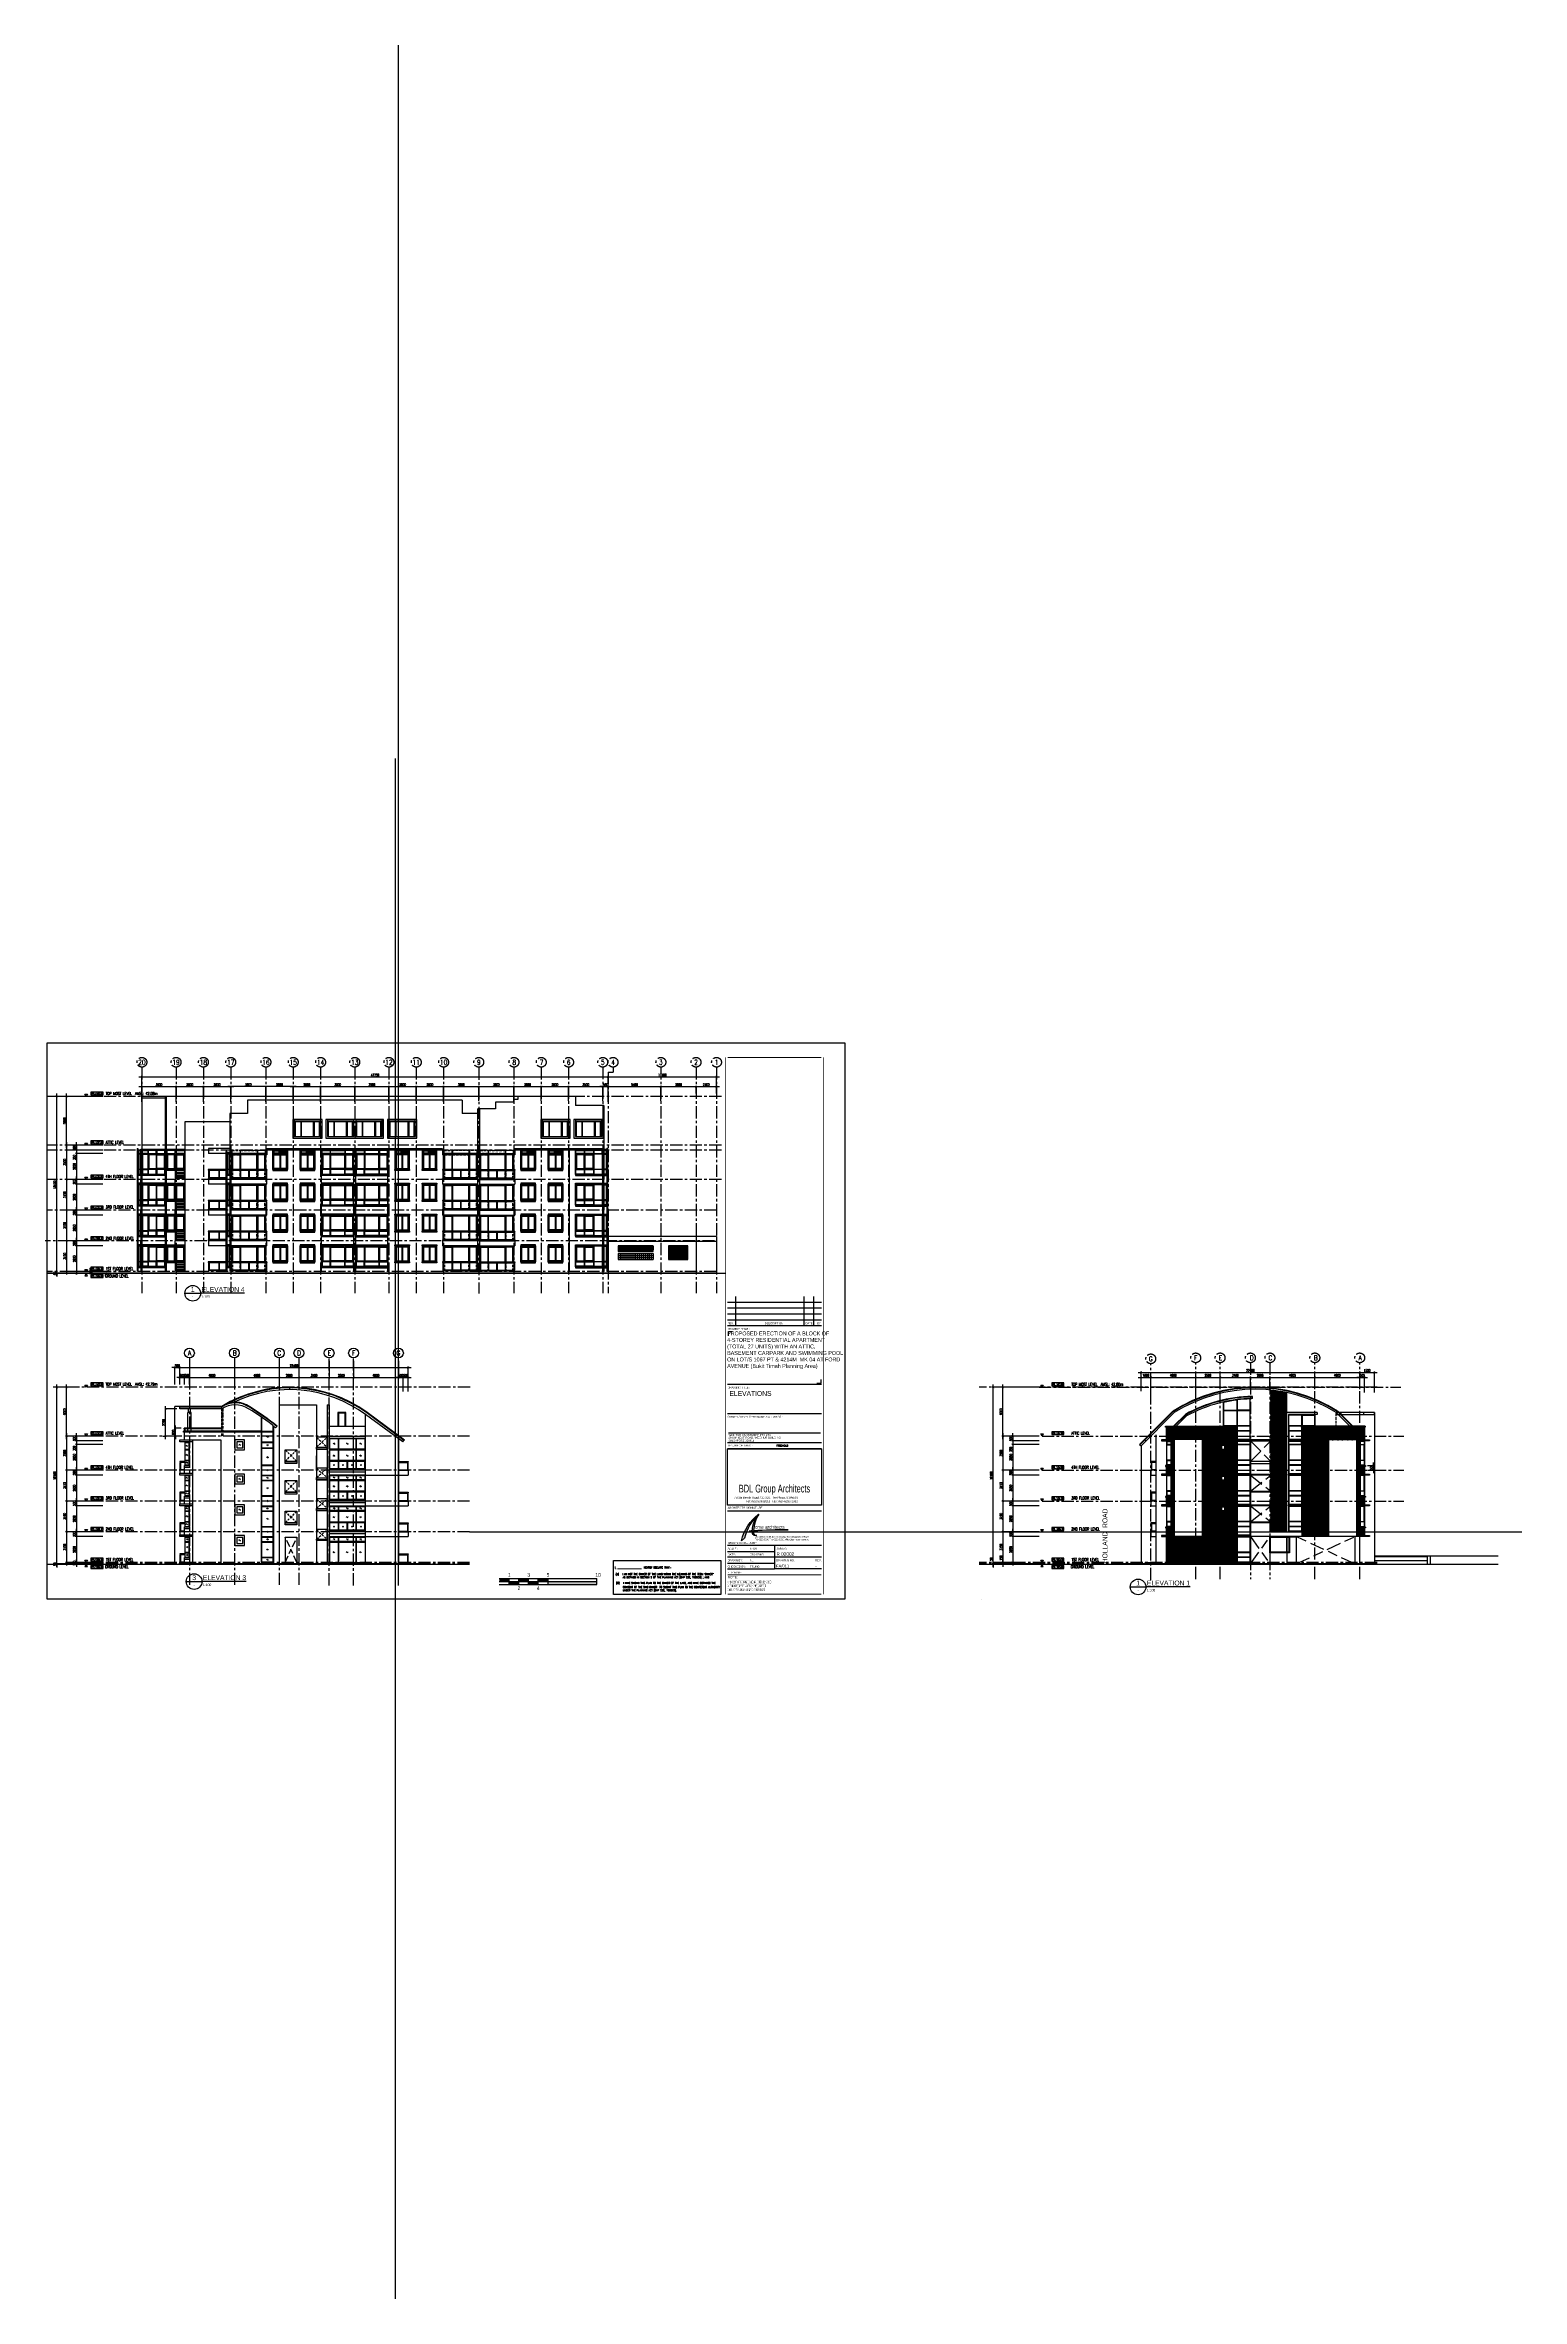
# Model space of a CAD drawing. Extents: x -200 to 151043, y -71680 to 159196.
import ezdxf
from ezdxf.enums import TextEntityAlignment as Align

# ---------------------------------------------------------------- set-up
doc = ezdxf.new("R2010")
doc.units = 0
doc.header["$LTSCALE"] = 1000
doc.header["$MEASUREMENT"] = 0
for name, pattern in [('CENTER', [2, 1.25, -0.25, 0.25, -0.25]), ('CENTER_LINE', [5, 1.5, -0.5, 1, -0.5, 1.5]), ('DASHDOT', [1, 0.5, -0.25, 0, -0.25]), ('HIDDEN', [0.375, 0.25, -0.125])]:
    doc.linetypes.add(name, pattern=pattern)
doc.layers.get('0').update_dxf_attribs({"linetype": 'CONTINUOUS'})
doc.layers.get('DEFPOINTS').update_dxf_attribs({"color": 8, "linetype": 'CONTINUOUS'})
for name, color, linetype in [('A-_ANOT----_D-', 7, 'CONTINUOUS'), ('A-_ANOT----_T-', 7, 'CONTINUOUS'), ('A-_ANOTENDO_E-', 7, 'CONTINUOUS'), ('A-_ANOTGRID_E-', 8, 'CENTER'), ('A-_ANOTSYBL_E-', 7, 'CONTINUOUS'), ('A-_ANOTTBLK_E-', 7, 'CONTINUOUS'), ('A-_CEIL----_E-', 7, 'CONTINUOUS'), ('A-_DOOR----_E-', 7, 'CONTINUOUS'), ('A-_FLOR----_H-', 8, 'CONTINUOUS'), ('A-_FLORLEVL_E-_N', 8, 'DASHDOT'), ('A-_ROOF----_E-', 5, 'CONTINUOUS'), ('A-_SPAC----_E-', 7, 'CONTINUOUS'), ('A-_TOPOPLVL_E-', 7, 'CONTINUOUS'), ('A-_WALL----_E-', 1, 'CONTINUOUS'), ('A-_WALL----_H-', 8, 'CONTINUOUS'), ('A-_WALLPARP_E-', 7, 'CONTINUOUS'), ('A-_WALLSTRU_E-', 3, 'CONTINUOUS'), ('A-_WALLSTRU_E-_N', 3, 'CONTINUOUS'), ('A-_WIND----_E-', 7, 'CONTINUOUS'), ('TRELLIS', 8, 'CONTINUOUS')]:
    doc.layers.add(name, color=color, linetype=linetype)
doc.styles.add('ARIAL', font='ARIAL.TTF')
doc.styles.add('ARIAL-NARROW', font='ARIALN.TTF')
doc.styles.add('ROMANS', font='romans.shx', dxfattribs={"width": 0.65, "height": 250})
doc.dimstyles.new('DIM100', dxfattribs={"dimscale": 100, "dimtxt": 2, "dimasz": 2, "dimexe": 1, "dimexo": 3, "dimgap": 1, "dimtad": 1, "dimdec": 1, "dimzin": 15, "dimdsep": 46, "dimtxsty": 'ROMANS', "dimblk1": 'ARCHTICK', "dimblk2": 'ARCHTICK', "dimsah": 1, "dimcen": 1, "dimdle": 3, "dimclrd": 8, "dimclre": 8, "dimclrt": 7, "dimadec": 0, "dimazin": 0, "dimtfac": 1, "dimtdec": 1, "dimtix": 1, "dimtmove": 2, "dimatfit": 3, "dimfxl": 0, "dimtolj": 1, "dimtzin": 15, "dimarcsym": 0})
pattern_1 = [(0, (96134.7, 182.9), (0, 1000), [0, -1000]), (0, (95215, 317.9), (0, 1000), [0, -1000]), (0, (95210, -179.5), (0, 1000), [0, -1000]), (0, (95792.3, -202), (0, 1000), [0, -1000]), (0, (96009.8, -209.4), (0, 1000), [0, -1000]), (0, (95712.3, 440.4), (0, 1000), [0, -1000]), (0, (96079.7, 465.3), (0, 1000), [0, -1000]), (0, (95567.4, 215.4), (0, 1000), [0, -1000]), (0, (95644.9, 15.5), (0, 1000), [0, -1000]), (0, (95464.9, -72), (0, 1000), [0, -1000]), (0, (95372.4, 53), (0, 1000), [0, -1000]), (0, (95979.8, 38), (0, 1000), [0, -1000]), (0, (95657.4, 310.4), (0, 1000), [0, -1000]), (0, (95462.4, 450.3), (0, 1000), [0, -1000]), (0, (95917.3, 297.9), (0, 1000), [0, -1000]), (0, (95287.5, 195.4), (0, 1000), [0, -1000]), (0, (95677.4, -64.5), (0, 1000), [0, -1000]), (0, (95924.8, -441.9), (0, 1000), [0, -1000]), (0, (95300, -429.4), (0, 1000), [0, -1000]), (0, (95559.9, -331.9), (0, 1000), [0, -1000]), (0, (95352.4, -314.4), (0, 1000), [0, -1000]), (0, (95166.3, 500), (0, 1000), [1000]), (0, (95166.3, 375), (0, 1000), [1000]), (0, (95166.3, 250), (0, 1000), [1000]), (0, (95166.3, 125), (0, 1000), [1000]), (0, (95166.3, -0.05), (0, 1000), [1000]), (0, (95166.3, -125), (0, 1000), [1000]), (0, (95166.3, -250), (0, 1000), [1000]), (0, (95166.3, -375), (0, 1000), [1000])]

# ---------------------------------------------------------------- blocks, each defined once
blk = doc.blocks.new('SHA10001')
at = {"layer": 'A-_ANOTTBLK_E-'}
h = blk.add_hatch(color=30, dxfattribs=at)
h.paths.add_polyline_path([(729.1, 87.2, 0.19147), (722.4, 70.3, 0.001861), (719.5, 70.1), (720.5, 69.6, -0.001087), (722.4, 69.8, 0.025176), (722.6, 67.3, 0.518936), (726.6, 65.5, -0.571803), (723.6, 67.6, -0.016842), (723.6, 69.8, -0.019956), (758.9, 71, 0.022171), (723.6, 70.3, -0.134981)])
h.paths.add_polyline_path([(729.1, 87.2, 0.179436), (711.1, 59.7), (714.3, 62.5, -0.157723)])
at = {"layer": 'A-_ANOTTBLK_E-', "color": 8}
for p, q in [((793, 304), (697, 304)), ((705, 310), (705, 281)), ((775, 310), (775, 281)), ((785, 310), (785, 281)), ((793, 298), (697, 298)), ((793, 292), (697, 292)), ((697, 286), (793, 286)), ((793, 280), (697, 280)), ((793, 220), (697, 220)), ((793, 190), (697, 190)), ((793, 160), (697, 160)), ((793, 154), (697, 154)), ((793, 90.3), (697, 90.3)), ((745, 55), (697, 55)), ((697, 49), (745, 49)), ((745, 55), (745, 31)), ((793, 55), (745, 55)), ((745, 43), (697, 43)), ((697, 37), (745, 37)), ((697, 31), (745, 31)), ((793, 43), (745, 43)), ((793, 31), (745, 31))]:
    blk.add_line(p, q, dxfattribs=at)
at = {"layer": 'A-_ANOTTBLK_E-', "color": 8, "linetype": 'HIDDEN'}
blk.add_line((698, 170.3), (792, 170.3), dxfattribs=at)
at = {"layer": 'A-_ANOTTBLK_E-', "color": 252, "const_width": 1}
for points in [[(695, 5), (695, 555)], [(697, 555), (793, 555)], [(795, 5), (795, 555)], [(697, 25), (793, 25)], [(697, 5), (793, 5)]]:
    blk.add_lwpolyline(points, dxfattribs=at)
at = {"layer": 'A-_ANOTTBLK_E-'}
blk.add_lwpolyline([(697, 154), (793, 154), (793, 96.3), (697, 96.3)], close=True, dxfattribs=at)
at = {"layer": 'A-_ANOTTBLK_E-', "color": 30}
blk.add_lwpolyline([(720.5, 69.6), (719.5, 70.1, -0.001861), (722.4, 70.3, -0.19147), (729.1, 87.2, 0.157723), (714.3, 62.5), (711.1, 59.7, -0.179436), (729.1, 87.2), (729.1, 87.2, 0.134981), (723.6, 70.3, -0.022171), (758.9, 71, 0.019956), (723.6, 69.8, 0.016842), (723.6, 67.6, 0.571803), (726.6, 65.5, -0.518936), (722.6, 67.3, -0.025176), (722.4, 69.8, 0.001087)], format="xyb", close=True, dxfattribs=at)
at = {"layer": 'DEFPOINTS'}
for p, q in [((697.9, 274.2), (701.6, 274.2)), ((697.9, 269.8), (697.9, 274.2)), ((788.4, 221.4), (792.8, 221.4)), ((792.8, 221.4), (792.8, 225.1))]:
    blk.add_line(p, q, dxfattribs=at)
blk.add_lwpolyline([(0, 0), (0, 570), (817, 570), (817, 0)], close=True, dxfattribs=at)
at = {"layer": 'A-_ANOTSYBL_E-', "insert": (696.5, 274.2), "char_height": 4, "width": 100, "attachment_point": 1, "style": 'ARIAL-NARROW'}
blk.add_mtext('PROPOSED ERECTION OF A BLOCK OF 4-STOREY RESIDENTIAL APARTMENT (TOTAL 27 UNITS) WITH AN ATTIC, BASEMENT CARPARK AND SWIMMING POOL ON LOT/S 1067 PT & 4214M  MK 04 AT FORD AVENUE (Bukit Timah Planning Area)', dxfattribs=at)
at = {"layer": 'A-_ANOTTBLK_E-', "color": 8, "ltscale": 0.3, "style": 'ARIAL-NARROW'}
for s, p in [('REV.', (697, 281.6)), ('DESCRIPTION', (735, 281.6)), ('DATE', (776.7, 281.6)), ('BY', (788.7, 281.6)), ("ARCHITECT'S SIGNIATURE", (697, 92.6)), ('SCALE :', (697, 50.6)), ('DESIGN CONSULTANT', (697, 56.6)), ('DATE :', (697, 44.8)), ('JOB NO.', (747, 50.6)), ('CHECKED BY:', (697, 32.3)), ('DRAWN BY:', (697, 38.8)), ('FILENAME:', (697, 26.3)), ('DRAWING NO.', (746.7, 38.8)), ('REV. ', (786.7, 38.8))]:
    blk.add_text(s, height=2, dxfattribs=at).set_placement(p)
at = {"layer": 'A-_ANOTTBLK_E-', "color": 8, "style": 'ARIAL-NARROW'}
for s, height, p in [('PROJECT TITLE :', 2, (697, 275.8)), ('DRAWING TITLE :', 2, (697, 215.8)), ('OWNER / DEVELOPER NAME & ADDRESS :', 2, (697, 185.8)), ('TENURE OF LAND :', 2, (697, 156.4)), ('NOTE:', 2.5, (697, 21.3))]:
    blk.add_text(s, height=height, dxfattribs=at).set_placement(p)
at = {"layer": 'A-_ANOTTBLK_E-', "color": 7, "style": 'ARIAL'}
for s, p in [('7500a Beach Road #11-324, The Plaza, S199591', (736.3, 103.9)), ('Tel: (65) 62938218  Fax: (65) 6293 2382', (742.3, 100))]:
    blk.add_text(s, height=2.116, dxfattribs=at).set_placement(p, align=Align.MIDDLE)
at = {"layer": 'A-_ANOTTBLK_E-', "style": 'ARIAL'}
for s, height, p in [('cme architects', 3.375, (725, 72.2)), ('Tel:6223 8330 Fax:6223 8331 office@acmearch.com.sg', 1.587, (725, 60.3)), ('18b (Office A) Murray St, Murray Tce Singapore 079527', 1.587, (725, 63.1))]:
    blk.add_text(s, height=height, dxfattribs=at).set_placement(p)
at = {"layer": 'A-_ANOTTBLK_E-', "color": 8, "style": 'ARIAL-NARROW'}
for s, width, p, p2 in [('COMMENCEMENT OF WORK. ALL DIMENSIONS MUST BE VERIFIED ON SITE PRIOR TO FABRICATION.', 0.68234, (697, 8.3), (735.4, 8.3)), ('ON NO ACCOUNT MAY THIS DRAWING BE SCALED. ANY DISCREPANCIES IN FIGURED ', 0.234394, (697, 16.3), (742.1, 16.3)), ('FIGURED DIMENSIONS IS TO BE REPORTED IMMEDIATELY TO ALL PARTIES CONCERNED BEFORE', 0.699901, (697, 12.3), (736.2, 12.3))]:
    blk.add_text(s, height=2.5, dxfattribs=dict(at, width=width)).set_placement(p, p2, align=Align.FIT)
at = {"layer": 'A-_ANOTTBLK_E-', "insert": (745, 112.1), "char_height": 8, "width": 99, "attachment_point": 5, "style": 'ROMANS'}
blk.add_mtext('{\\fSwis721 BlkEx BT|b0|i0|c0|p34;BDL \\fSwis721 BT|b0|i0|c0|p34;Group Architects}', dxfattribs=at)
at = {"layer": 'A-_ANOTTBLK_E-', "color": 8}
for tag, p, height, style in [('-DWGTTL1-', (698.9, 208.2), 5, 'ARIAL-NARROW'), ('-DWGTTL2-', (698.9, 200.2), 5, 'ARIAL-NARROW'), ('-DWGTTL3-', (698.9, 192.2), 5, 'ARIAL-NARROW'), ('-OWNERSNAME-', (697.9, 167.2), 2, 'ARIAL-NARROW'), ('-ADDRESS-', (697.9, 164.4), 2, 'ARIAL-NARROW'), ('-ADDRESS/POSTCODE-', (698, 161.4), 2, 'ARIAL-NARROW'), ('-FREEHOLD-', (747, 156.4), 1.75, 'ROMANS'), ('-SCALE-', (720, 50.6), 2, 'ARIAL-NARROW'), ('-DATE-', (720, 44.8), 2, 'ARIAL-NARROW'), ('-DRAWN-', (720, 38.8), 2, 'ARIAL-NARROW'), ('-CHK-', (720, 32.3), 2, 'ARIAL-NARROW'), ('-FILENAME-', (720, 26.3), 2, 'ARIAL-NARROW'), ('-DWGNO-', (746.7, 32.5), 3, 'ARIAL-NARROW'), ('-', (786.7, 32.5), 3.5, 'ARIAL-NARROW')]:
    blk.add_attdef(tag, p, '', height=height, dxfattribs=dict(at, style=style))
at = {"layer": 'A-_ANOTTBLK_E-', "color": 8, "ltscale": 0.3, "style": 'ARIAL-NARROW'}
blk.add_attdef('-JOBNO-', (747, 44.5), '', height=3.5, dxfattribs=at)
blk = doc.blocks.new('SYMBOL_DRAWINGNO')
at = {"layer": 'A-_ANOTSYBL_E-'}
blk.add_line((7, -15), (24, -15), dxfattribs=at)
blk.add_circle((15, -15), 8, dxfattribs=at)
at = {"layer": 'A-_ANOTSYBL_E-', "style": 'ARIAL-NARROW'}
blk.add_attdef('-NO-', text='', height=5, dxfattribs=at).set_placement((15, -11), align=Align.MIDDLE_CENTER)
blk.add_attdef('-REFNO-', text='', height=2.5, dxfattribs=at).set_placement((15, -17.1), align=Align.TOP_CENTER)
blk.add_attdef('%%UDWGTITLE%%U', text='', height=5, dxfattribs=at).set_placement((24, -15), align=Align.BOTTOM_LEFT)
blk.add_attdef('-SCALE-', text='', height=2.5, dxfattribs=at).set_placement((24, -17.1), align=Align.TOP_LEFT)
blk = doc.blocks.new('_ARCHTICK')
at = {"color": 0, "linetype": 'ByBlock', "const_width": 0.15}
blk.add_lwpolyline([(-0.5, -0.5), (0.5, 0.5)], dxfattribs=at)
blk = doc.blocks.new('*D')
at = {"color": 8, "linetype": 'ByBlock'}
for p, q in [((9413, 53500), (57763, 53500)), ((9713, 50957), (9713, 53600)), ((57163, 53500), (68863, 53500)), ((57463, 51057), (57463, 53600)), ((57463, 50957), (57463, 53600)), ((68563, 51800), (68563, 53600)), ((57163, 52500), (63163, 52500)), ((57463, 50957), (57463, 52600)), ((62563, 52500), (66763, 52500)), ((62863, 51057), (62863, 52600)), ((62863, 51057), (62863, 52600)), ((66163, 52500), (68863, 52500)), ((66463, 51800), (66463, 52600)), ((66463, 51800), (66463, 52600)), ((68563, 51800), (68563, 52600)), ((1700, 33400), (900, 33400)), ((1700, 33350), (900, 33350)), ((1000, 33400), (1000, 33700)), ((1000, 33350), (1000, 33400)), ((1000, 33350), (1000, 33050)), ((13288, 23720), (37288, 23720)), ((13588, 22006), (13588, 23820)), ((36988, 22005), (36988, 23820)), ((111736, 23220), (134736, 23220)), ((112036, 21306), (112036, 23320)), ((134136, 23220), (136236, 23220)), ((134436, 22006), (134436, 23320)), ((134436, 22520), (134436, 23320)), ((135936, 21163), (135936, 23320)), ((101597, 21706), (96797, 21706)), ((96897, 3306), (96897, 22006)), ((101597, 21706), (97797, 21706)), ((97897, 16406), (97897, 22006)), ((111736, 22720), (113336, 22720)), ((112036, 21306), (112036, 22820)), ((112736, 22720), (117936, 22720)), ((113036, 21163), (113036, 22820)), ((113036, 22006), (113036, 22820)), ((117336, 22720), (120436, 22720)), ((117636, 21290), (117636, 22820)), ((117636, 22006), (117636, 22820)), ((119836, 22720), (123536, 22720)), ((120136, 22006), (120136, 22820)), ((120136, 21509), (120136, 22820)), ((122936, 22720), (125536, 22720)), ((123236, 21520), (123236, 22820)), ((123236, 21520), (123236, 22820)), ((124936, 22720), (130136, 22720)), ((125236, 21520), (125236, 22820)), ((125236, 21520), (125236, 22820)), ((129536, 22720), (134736, 22720)), ((129836, 21520), (129836, 22820)), ((129836, 21520), (129836, 22820)), ((134436, 22720), (134136, 22720)), ((134436, 21520), (134436, 22820)), ((134436, 21520), (134436, 22820)), ((134436, 22720), (134936, 22720)), ((134936, 21163), (134936, 22820)), ((134936, 22720), (135236, 22720)), ((101597, 16706), (97797, 16706)), ((101597, 16706), (97797, 16706)), ((97897, 17006), (97897, 12906)), ((101597, 16706), (98797, 16706)), ((101597, 16206), (98797, 16206)), ((101597, 16206), (98797, 16206)), ((98897, 16706), (98897, 17006)), ((98897, 16706), (98897, 16206)), ((98897, 16206), (98897, 16506)), ((98897, 16206), (98897, 15906)), ((98897, 16206), (98897, 15856)), ((101597, 15856), (98797, 15856)), ((101597, 15856), (98797, 15856)), ((98897, 16156), (98897, 12906)), ((98897, 15856), (98897, 15556)), ((135830, 13706), (135830, 14006)), ((101597, 13206), (97797, 13206)), ((101597, 13206), (97797, 13206)), ((97897, 13506), (97897, 9756)), ((101597, 13206), (98797, 13206)), ((101597, 13206), (98797, 13206)), ((101597, 12706), (98797, 12706)), ((101597, 12706), (98797, 12706)), ((98897, 13206), (98897, 13506)), ((98897, 13206), (98897, 12706)), ((98897, 13006), (98897, 9756)), ((98897, 12706), (98897, 12406)), ((135236, 13206), (135930, 13206)), ((135237, 13706), (135930, 13706)), ((135830, 13706), (135830, 13206)), ((135830, 13206), (135830, 12906)), ((101597, 10056), (97797, 10056)), ((101597, 10056), (97797, 10056)), ((97897, 10356), (97897, 6606)), ((101597, 10056), (98797, 10056)), ((101597, 10056), (98797, 10056)), ((101597, 9556), (98797, 9556)), ((101597, 9556), (98797, 9556)), ((98897, 10056), (98897, 10356)), ((98897, 10056), (98897, 9556)), ((98897, 9856), (98897, 6606)), ((98897, 9556), (98897, 9256)), ((97897, 7206), (97897, 3456)), ((98897, 6906), (98897, 7206)), ((101597, 6906), (97797, 6906)), ((101597, 6906), (97797, 6906)), ((101597, 6906), (98797, 6906)), ((101597, 6906), (98797, 6906)), ((101597, 6406), (98797, 6406)), ((101597, 6406), (98797, 6406)), ((98897, 6906), (98897, 6406)), ((98897, 6706), (98897, 3456)), ((98897, 6406), (98897, 6106)), ((1700, 3606), (900, 3606)), ((1700, 3556), (900, 3556)), ((1000, 3606), (1000, 3906)), ((1000, 3556), (1000, 3606)), ((1000, 3556), (1000, 3256)), ((101597, 3606), (96797, 3606)), ((101597, 3606), (96797, 3606)), ((101597, 3556), (96797, 3556)), ((96897, 3606), (96897, 3906)), ((96897, 3606), (96897, 3556)), ((96897, 3556), (96897, 3256)), ((99374, 3756), (97797, 3756)), ((99374, 3756), (97797, 3756)), ((99374, 3606), (97797, 3606)), ((97897, 3756), (97897, 4056)), ((97897, 3606), (97897, 3756)), ((97897, 3606), (97897, 3306)), ((99374, 3756), (98797, 3756))]:
    blk.add_line(p, q, dxfattribs=at)
at = {"layer": 'A-_ANOT----_D-', "color": 8, "linetype": 'ByBlock'}
for p, q in [((5700, 51500), (900, 51500)), ((1000, 33100), (1000, 51800)), ((5700, 51500), (1900, 51500)), ((2000, 46200), (2000, 51800)), ((9413, 52500), (13513, 52500)), ((9713, 50957), (9713, 52600)), ((12913, 52500), (16313, 52500)), ((13213, 51057), (13213, 52600)), ((13213, 50957), (13213, 52600)), ((15713, 52500), (19113, 52500)), ((16013, 51057), (16013, 52600)), ((16013, 50957), (16013, 52600)), ((22713, 52500), (18513, 52500)), ((18813, 50957), (18813, 52600)), ((18813, 50957), (18813, 52600)), ((25513, 52500), (22113, 52500)), ((22413, 50957), (22413, 52600)), ((22413, 50957), (22413, 52600)), ((24913, 52500), (28313, 52500)), ((25213, 51057), (25213, 52600)), ((25213, 51057), (25213, 52600)), ((27713, 52500), (31813, 52500)), ((28013, 50957), (28013, 52600)), ((28013, 50957), (28013, 52600)), ((31213, 52500), (35313, 52500)), ((31513, 51057), (31513, 52600)), ((31513, 50957), (31513, 52600)), ((34713, 52500), (38113, 52500)), ((35013, 50957), (35013, 52600)), ((35013, 50957), (35013, 52600)), ((37513, 52500), (40913, 52500)), ((37813, 51057), (37813, 52600)), ((37813, 51057), (37813, 52600)), ((40313, 52500), (44513, 52500)), ((40613, 51057), (40613, 52600)), ((40613, 50957), (40613, 52600)), ((43913, 52500), (48113, 52500)), ((44213, 51057), (44213, 52600)), ((44213, 51057), (44213, 52600)), ((47513, 52500), (50913, 52500)), ((47813, 50957), (47813, 52600)), ((47813, 51057), (47813, 52600)), ((50313, 52500), (53713, 52500)), ((50613, 51057), (50613, 52600)), ((50613, 52349), (50613, 52600)), ((53113, 52500), (57213, 52500)), ((53413, 51658), (53413, 52600)), ((53413, 51057), (53413, 52600)), ((56913, 52500), (56613, 52500)), ((56913, 51057), (56913, 52600)), ((56913, 51057), (56913, 52600)), ((56913, 52500), (57463, 52500)), ((57463, 51057), (57463, 52600)), ((57463, 52500), (57763, 52500)), ((5700, 46500), (1900, 46500)), ((5700, 46500), (1900, 46500)), ((2000, 46800), (2000, 42700)), ((5700, 43000), (1900, 43000)), ((5700, 43000), (1900, 43000)), ((2000, 43300), (2000, 39550)), ((5700, 39850), (1900, 39850)), ((5700, 39850), (1900, 39850)), ((2000, 40150), (2000, 36400)), ((2000, 37000), (2000, 33250)), ((5700, 36700), (1900, 36700)), ((5700, 36700), (1900, 36700)), ((5700, 33400), (900, 33400)), ((5700, 33550), (1900, 33550)), ((2700, 33400), (6300, 33400)), ((3000, 33250), (3000, 33300)), ((6000, 33100), (6000, 33300)), ((13088, 23720), (12788, 23720)), ((13088, 22006), (13088, 23820)), ((13088, 23720), (13588, 23720)), ((13588, 22006), (13588, 23820)), ((13588, 23720), (13888, 23720)), ((14588, 24412), (14588, 22612)), ((19188, 24412), (19188, 22612)), ((19188, 24412), (19188, 22612)), ((23788, 24412), (23788, 22612)), ((23788, 24412), (23788, 22612)), ((25788, 24412), (25788, 22612)), ((25788, 24412), (25788, 22612)), ((28888, 24412), (28888, 22612)), ((28888, 24412), (28888, 22612)), ((31388, 24412), (31388, 22612)), ((31388, 24412), (31388, 22612)), ((35988, 24412), (35988, 22612)), ((35988, 24412), (35988, 22612)), ((2300, 21706), (900, 21706)), ((1000, 3306), (1000, 22006)), ((2300, 21706), (1900, 21706)), ((2000, 16406), (2000, 22006)), ((13588, 22712), (13288, 22712)), ((13588, 22006), (13588, 22812)), ((13588, 22712), (14088, 22712)), ((14088, 22712), (13788, 22712)), ((14088, 22006), (14088, 22812)), ((14088, 22006), (14088, 22812)), ((14088, 22712), (14588, 22712)), ((14088, 22712), (14388, 22712)), ((14288, 22712), (19488, 22712)), ((14588, 22006), (14588, 22812)), ((14588, 22712), (14888, 22712)), ((18888, 22712), (24088, 22712)), ((23488, 22712), (26088, 22712)), ((25488, 22712), (29188, 22712)), ((28588, 22712), (31688, 22712)), ((31088, 22712), (36288, 22712)), ((35988, 22712), (35688, 22712)), ((35988, 22712), (36488, 22712)), ((36488, 22712), (36188, 22712)), ((36488, 21263), (36488, 22812)), ((36488, 21263), (36488, 22812)), ((36488, 22712), (36788, 22712)), ((36488, 22712), (36988, 22712)), ((36988, 21263), (36988, 22812)), ((36988, 22712), (37288, 22712)), ((13288, 19486), (12048, 19486)), ((12148, 16405), (12148, 19786)), ((5700, 16706), (1900, 16706)), ((5700, 16706), (1900, 16706)), ((2000, 17006), (2000, 12906)), ((11848, 16705), (12048, 16705)), ((13738, 17506), (13043, 17506)), ((13788, 16706), (13043, 16706)), ((13143, 17506), (13143, 17806)), ((13143, 16706), (13143, 17506)), ((13143, 16706), (13143, 16406)), ((5700, 13206), (1900, 13206)), ((5700, 13206), (1900, 13206)), ((2000, 13506), (2000, 9756)), ((5700, 10056), (1900, 10056)), ((5700, 10056), (1900, 10056)), ((2000, 10356), (2000, 6606)), ((2000, 7206), (2000, 3456)), ((5700, 6906), (1900, 6906)), ((5700, 6906), (1900, 6906)), ((5700, 3606), (900, 3606)), ((5700, 3756), (1900, 3756)), ((5700, 3606), (2900, 3606)), ((3000, 3756), (3000, 4056)), ((3000, 3756), (3000, 3606)), ((3000, 3606), (3000, 3306)), ((3300, 3756), (3100, 3756))]:
    blk.add_line(p, q, dxfattribs=at)
at = {"layer": 'A-_WALLPARP_E-', "color": 8, "linetype": 'ByBlock'}
for p, q in [((5700, 46500), (2900, 46500)), ((3000, 46500), (3000, 46800)), ((3000, 46500), (3000, 46000)), ((3000, 46000), (3000, 46300)), ((5700, 46000), (2900, 46000)), ((5700, 46000), (2900, 46000)), ((5700, 45650), (2900, 45650)), ((5700, 45650), (2900, 45650)), ((3000, 46000), (3000, 45700)), ((3000, 46000), (3000, 45650)), ((3000, 45950), (3000, 42700)), ((3000, 45650), (3000, 45350)), ((5700, 43000), (2900, 43000)), ((5700, 43000), (2900, 43000)), ((5700, 42500), (2900, 42500)), ((5700, 42500), (2900, 42500)), ((3000, 43000), (3000, 43300)), ((3000, 43000), (3000, 42500)), ((3000, 42800), (3000, 39550)), ((3000, 42500), (3000, 42200)), ((5700, 39850), (2900, 39850)), ((5700, 39850), (2900, 39850)), ((5700, 39350), (2900, 39350)), ((5700, 39350), (2900, 39350)), ((3000, 39850), (3000, 40150)), ((3000, 39850), (3000, 39350)), ((3000, 39650), (3000, 36400)), ((3000, 39350), (3000, 39050)), ((3000, 36700), (3000, 37000)), ((5700, 36700), (2900, 36700)), ((5700, 36700), (2900, 36700)), ((5700, 36200), (2900, 36200)), ((5700, 36200), (2900, 36200)), ((3000, 36700), (3000, 36200)), ((3000, 36500), (3000, 33250)), ((3000, 36200), (3000, 35900)), ((5700, 33550), (2900, 33550)), ((5700, 16706), (2900, 16706)), ((5700, 16206), (2900, 16206)), ((5700, 16206), (2900, 16206)), ((3000, 16706), (3000, 17006)), ((3000, 16706), (3000, 16206)), ((3000, 16206), (3000, 16506)), ((3000, 16206), (3000, 15906)), ((3000, 16206), (3000, 15856)), ((5700, 15856), (2900, 15856)), ((5700, 15856), (2900, 15856)), ((3000, 16156), (3000, 12906)), ((3000, 15856), (3000, 15556)), ((5700, 13206), (2900, 13206)), ((5700, 13206), (2900, 13206)), ((5700, 12706), (2900, 12706)), ((5700, 12706), (2900, 12706)), ((3000, 13206), (3000, 13506)), ((3000, 13206), (3000, 12706)), ((3000, 13006), (3000, 9756)), ((3000, 12706), (3000, 12406)), ((5700, 10056), (2900, 10056)), ((5700, 10056), (2900, 10056)), ((5700, 9556), (2900, 9556)), ((5700, 9556), (2900, 9556)), ((3000, 10056), (3000, 10356)), ((3000, 10056), (3000, 9556)), ((3000, 9856), (3000, 6606)), ((3000, 9556), (3000, 9256)), ((3000, 6906), (3000, 7206)), ((5700, 6906), (2900, 6906)), ((5700, 6906), (2900, 6906)), ((5700, 6406), (2900, 6406)), ((5700, 6406), (2900, 6406)), ((3000, 6906), (3000, 6406)), ((3000, 6706), (3000, 3456)), ((3000, 6406), (3000, 6106)), ((5700, 3756), (2900, 3756))]:
    blk.add_line(p, q, dxfattribs=at)
at = {"layer": 'DEFPOINTS', "color": 8, "linetype": 'ByBlock'}
for p in [(6000, 51500), (6000, 51500), (50613, 52049), (53413, 51358), (66463, 51500), (66463, 51500), (68563, 51500), (68563, 51500), (9713, 50657), (9713, 50657), (13213, 50757), (13213, 50657), (16013, 50757), (16013, 50657), (18813, 50657), (18813, 50657), (22413, 50657), (22413, 50657), (25213, 50757), (25213, 50757), (28013, 50657), (28013, 50657), (31513, 50757), (31513, 50657), (35013, 50657), (35013, 50657), (37813, 50757), (37813, 50757), (40613, 50757), (40613, 50657), (44213, 50757), (44213, 50757), (47813, 50757), (47813, 50657), (50613, 50757), (53413, 50757), (56913, 50757), (56913, 50757), (57463, 50757), (57463, 50757), (57463, 50657), (57463, 50657), (62863, 50757), (62863, 50757), (6000, 46500), (6000, 46500), (6000, 46500), (6000, 46000), (6000, 46000), (6000, 45650), (6000, 45650), (6000, 43000), (6000, 43000), (6000, 43000), (6000, 43000), (6000, 42500), (6000, 42500), (6000, 39850), (6000, 39850), (6000, 39850), (6000, 39850), (6000, 39350), (6000, 39350), (6000, 36700), (6000, 36700), (6000, 36700), (6000, 36700), (6000, 36200), (6000, 36200), (2000, 33400), (2000, 33350), (3000, 33550), (6000, 33550), (6000, 33550), (6000, 33400), (6000, 33400), (14588, 24712), (19188, 24712), (19188, 24712), (23788, 24712), (23788, 24712), (25788, 24712), (25788, 24712), (28888, 24712), (28888, 24712), (31388, 24712), (31388, 24712), (35988, 24712), (35988, 24712), (2600, 21706), (2600, 21706), (13088, 21706), (13588, 21706), (13588, 21706), (13588, 21706), (14088, 21706), (14088, 21706), (14588, 21706), (36488, 20963), (36488, 20963), (36988, 21705), (36988, 20963), (101897, 21706), (101897, 21706), (112036, 21006), (112036, 21006), (113036, 21706), (113036, 20863), (117636, 21706), (117636, 20990), (120136, 21706), (120136, 21209), (123236, 21220), (123236, 21220), (125236, 21220), (125236, 21220), (129836, 21220), (129836, 21220), (134436, 22220), (134436, 21706), (134436, 21220), (134436, 21220), (134936, 20863), (135936, 20863), (13588, 19486), (6000, 16706), (6000, 16706), (6000, 16706), (6000, 16206), (6000, 16206), (12148, 16705), (14038, 17506), (14088, 16706), (101897, 16706), (101897, 16706), (101897, 16706), (101897, 16206), (101897, 16206), (6000, 15856), (6000, 15856), (101897, 15856), (101897, 15856), (6000, 13206), (6000, 13206), (6000, 13206), (6000, 13206), (6000, 12706), (6000, 12706), (101897, 13206), (101897, 13206), (101897, 13206), (101897, 13206), (101897, 12706), (101897, 12706), (134936, 13206), (134937, 13706), (6000, 10056), (6000, 10056), (6000, 10056), (6000, 10056), (6000, 9556), (6000, 9556), (101897, 10056), (101897, 10056), (101897, 10056), (101897, 10056), (101897, 9556), (101897, 9556), (6000, 6906), (6000, 6906), (6000, 6906), (6000, 6906), (6000, 6406), (6000, 6406), (101897, 6906), (101897, 6906), (101897, 6906), (101897, 6906), (101897, 6406), (101897, 6406), (2000, 3606), (2000, 3556), (3000, 3756), (6000, 3756), (6000, 3756), (6000, 3606), (6000, 3606), (99674, 3756), (99674, 3756), (99674, 3756), (99674, 3606), (101897, 3606), (101897, 3606), (101897, 3556)]:
    blk.add_point(p, dxfattribs=at)
at = {"color": 8, "linetype": 'ByBlock', "xscale": 200, "yscale": 200, "zscale": 200}
for p, rotation in [((9713, 53500), 180), ((57463, 53500), 180), ((57463, 52500), 180), ((62863, 52500), 180), ((66463, 52500), 180), ((1000, 33400), 270), ((1000, 33350), 90), ((13588, 23720), 180), ((112036, 23220), 180), ((134436, 23220), 180), ((96897, 21706), 90), ((97897, 21706), 90), ((112036, 22720), 180), ((113036, 22720), 180), ((117636, 22720), 180), ((120136, 22720), 180), ((123236, 22720), 180), ((125236, 22720), 180), ((129836, 22720), 180), ((134936, 22720), 180), ((97897, 16706), 90), ((97897, 16706), 270), ((98897, 16706), 270), ((98897, 16206), 90), ((98897, 16206), 270), ((98897, 15856), 90), ((98897, 15856), 90), ((97897, 13206), 270), ((97897, 13206), 90), ((98897, 13206), 270), ((98897, 13206), 270), ((98897, 12706), 90), ((98897, 12706), 90), ((135830, 13706), 270), ((135830, 13206), 90), ((97897, 10056), 270), ((97897, 10056), 90), ((98897, 10056), 270), ((98897, 10056), 270), ((98897, 9556), 90), ((98897, 9556), 90), ((97897, 6906), 270), ((97897, 6906), 90), ((98897, 6906), 270), ((98897, 6906), 270), ((98897, 6406), 90), ((98897, 6406), 90), ((1000, 3606), 270), ((1000, 3556), 90), ((96897, 3606), 270), ((96897, 3606), 90), ((96897, 3556), 270), ((97897, 3756), 270), ((97897, 3756), 270), ((97897, 3606), 90), ((98897, 3756), 270)]:
    blk.add_blockref('_ARCHTICK', p, dxfattribs=dict(at, rotation=rotation))
for p in [(57463, 53500), (68563, 53500), (62863, 52500), (66463, 52500), (68563, 52500), (36988, 23720), (134436, 23220), (135936, 23220), (113036, 22720), (117636, 22720), (120136, 22720), (123236, 22720), (125236, 22720), (129836, 22720), (134436, 22720), (134436, 22720)]:
    blk.add_blockref('_ARCHTICK', p, dxfattribs=at)
at = {"layer": 'A-_ANOT----_D-', "color": 8, "linetype": 'ByBlock', "xscale": 200, "yscale": 200, "zscale": 200}
for p, rotation in [((1000, 51500), 90), ((2000, 51500), 90), ((9713, 52500), 180), ((13213, 52500), 180), ((16013, 52500), 180), ((18813, 52500), 180), ((22413, 52500), 180), ((25213, 52500), 180), ((28013, 52500), 180), ((31513, 52500), 180), ((35013, 52500), 180), ((37813, 52500), 180), ((40613, 52500), 180), ((44213, 52500), 180), ((47813, 52500), 180), ((50613, 52500), 180), ((53413, 52500), 180), ((57463, 52500), 180), ((2000, 46500), 90), ((2000, 46500), 270), ((2000, 43000), 270), ((2000, 43000), 89.99999999999999), ((2000, 39850), 270), ((2000, 39850), 89.99999999999999), ((2000, 36700), 270), ((2000, 36700), 89.99999999999999), ((1000, 33400), 270), ((2000, 33550), 270), ((3000, 33400), 180), ((13588, 23720), 180), ((1000, 21706), 90), ((2000, 21706), 90), ((14088, 22712), 180), ((14588, 22712), 180), ((14588, 22712), 180), ((19188, 22712), 180), ((23788, 22712), 180), ((25788, 22712), 180), ((28888, 22712), 180), ((31388, 22712), 180), ((36488, 22712), 180), ((36988, 22712), 180), ((12148, 19486), 90), ((2000, 16706), 90), ((2000, 16706), 270), ((12148, 16705), 270), ((13143, 17506), 270), ((13143, 16706), 90), ((2000, 13206), 270), ((2000, 13206), 89.99999999999999), ((2000, 10056), 270), ((2000, 10056), 89.99999999999999), ((2000, 6906), 270), ((2000, 6906), 89.99999999999999), ((1000, 3606), 270), ((2000, 3756), 270), ((3000, 3756), 270), ((3000, 3606), 90)]:
    blk.add_blockref('_ARCHTICK', p, dxfattribs=dict(at, rotation=rotation))
for p in [(13213, 52500), (16013, 52500), (18813, 52500), (22413, 52500), (25213, 52500), (28013, 52500), (31513, 52500), (35013, 52500), (37813, 52500), (40613, 52500), (44213, 52500), (47813, 52500), (50613, 52500), (53413, 52500), (56913, 52500), (56913, 52500), (6000, 33400), (13088, 23720), (13588, 22712), (14088, 22712), (19188, 22712), (23788, 22712), (25788, 22712), (28888, 22712), (31388, 22712), (35988, 22712), (35988, 22712), (36488, 22712)]:
    blk.add_blockref('_ARCHTICK', p, dxfattribs=at)
at = {"layer": 'A-_WALLPARP_E-', "color": 8, "linetype": 'ByBlock', "xscale": 200, "yscale": 200, "zscale": 200}
for p, rotation in [((3000, 46500), 270), ((3000, 46000), 90), ((3000, 46000), 270), ((3000, 45650), 90), ((3000, 45650), 90), ((3000, 43000), 270), ((3000, 43000), 270), ((3000, 42500), 90), ((3000, 42500), 90), ((3000, 39850), 270), ((3000, 39850), 270), ((3000, 39350), 90), ((3000, 39350), 90), ((3000, 36700), 270), ((3000, 36700), 270), ((3000, 36200), 90), ((3000, 36200), 90), ((3000, 33550), 270), ((3000, 16706), 270), ((3000, 16206), 90), ((3000, 16206), 270), ((3000, 15856), 90), ((3000, 15856), 90), ((3000, 13206), 270), ((3000, 13206), 270), ((3000, 12706), 90), ((3000, 12706), 90), ((3000, 10056), 270), ((3000, 10056), 270), ((3000, 9556), 90), ((3000, 9556), 90), ((3000, 6906), 270), ((3000, 6906), 270), ((3000, 6406), 90), ((3000, 6406), 90), ((3000, 3756), 270)]:
    blk.add_blockref('_ARCHTICK', p, dxfattribs=dict(at, rotation=rotation))
at = {"color": 7, "linetype": 'ByBlock', "char_height": 250, "attachment_point": 5, "style": 'ROMANS'}
for s, insert in [('\\A1;47750', (33588, 53700)), ('\\A1;11100', (63013, 53700)), ('\\A1;5400', (60163, 52700)), ('\\A1;3600', (64663, 52700)), ('\\A1;2100', (67513, 52700)), ('\\A1;23400', (25288, 23920)), ('\\A1;22400', (123236, 23420)), ('\\A1;1500', (135186, 23420)), ('\\A1;1000', (112536, 22920)), ('\\A1;4600', (115336, 22920)), ('\\A1;2500', (118886, 22920)), ('\\A1;3100', (121686, 22920)), ('\\A1;2000', (124236, 22920)), ('\\A1;4600', (127536, 22920)), ('\\A1;4600', (132136, 22920)), ('\\A1;500', (134686, 22920))]:
    blk.add_mtext(s, dxfattribs=dict(at, insert=insert))
at = {"color": 7, "linetype": 'ByBlock', "char_height": 250, "attachment_point": 5, "rotation": 90, "style": 'ROMANS'}
for s, insert in [('\\A1;50', (800, 33375)), ('\\A1;5000', (97697, 19206)), ('\\A1;500', (98697, 16456)), ('\\A1;3500', (97697, 14956)), ('\\A1;350', (98697, 15347)), ('\\A1;2650', (98697, 14531)), ('\\A1;18100', (96697, 12656)), ('\\A1;3150', (97697, 11631)), ('\\A1;500', (98697, 12956)), ('\\A1;2650', (98697, 11381)), ('\\A1;500', (135630, 13456)), ('\\A1;500', (98697, 9806)), ('\\A1;3150', (97697, 8481)), ('\\A1;2650', (98697, 8231)), ('\\A1;3150', (97697, 5331)), ('\\A1;500', (98697, 6656)), ('\\A1;2650', (98697, 5081)), ('\\A1;50', (800, 3581)), ('\\A1;50', (96697, 4090)), ('\\A1;150', (97697, 4211))]:
    blk.add_mtext(s, dxfattribs=dict(at, insert=insert))
at = {"layer": 'A-_ANOT----_D-', "color": 7, "linetype": 'ByBlock', "char_height": 250, "attachment_point": 5, "style": 'ROMANS'}
for s, insert in [('\\A1;3500', (11463, 52700)), ('\\A1;2800', (14613, 52700)), ('\\A1;2800', (17413, 52700)), ('\\A1;3600', (20613, 52700)), ('\\A1;2800', (23813, 52700)), ('\\A1;2800', (26613, 52700)), ('\\A1;3500', (29763, 52700)), ('\\A1;3500', (33263, 52700)), ('\\A1;2800', (36413, 52700)), ('\\A1;2800', (39213, 52700)), ('\\A1;3600', (42413, 52700)), ('\\A1;3600', (46013, 52700)), ('\\A1;2800', (49213, 52700)), ('\\A1;2800', (52013, 52700)), ('\\A1;3500', (55163, 52700)), ('\\A1;550', (57188, 52700)), ('\\A1;500', (13338, 23920)), ('\\A1;500', (13838, 22912)), ('\\A1;500', (14338, 22912)), ('\\A1;4600', (16888, 22912)), ('\\A1;4600', (21488, 22912)), ('\\A1;2000', (24788, 22912)), ('\\A1;3100', (27338, 22912)), ('\\A1;2500', (30138, 22912)), ('\\A1;4600', (33688, 22912)), ('\\A1;500', (36238, 22912)), ('\\A1;500', (36738, 22912))]:
    blk.add_mtext(s, dxfattribs=dict(at, insert=insert))
at = {"layer": 'A-_ANOT----_D-', "color": 7, "linetype": 'ByBlock', "char_height": 250, "attachment_point": 5, "rotation": 90, "style": 'ROMANS'}
for s, insert in [('\\A1;5000', (1800, 49000)), ('\\A1;3500', (1800, 44750)), ('\\A1;18100', (800, 42450)), ('\\A1;3150', (1800, 41425)), ('\\A1;3150', (1800, 38275)), ('\\A1;3150', (1800, 35125)), ('\\A1;3000', (4500, 33600)), ('\\A1;5000', (1800, 19206)), ('\\A1;2780', (11948, 18096)), ('\\A1;800', (12943, 17106)), ('\\A1;3500', (1800, 14956)), ('\\A1;18100', (800, 12656)), ('\\A1;3150', (1800, 11631)), ('\\A1;3150', (1800, 8481)), ('\\A1;3150', (1800, 5331)), ('\\A1;150', (2800, 3681))]:
    blk.add_mtext(s, dxfattribs=dict(at, insert=insert))
at = {"layer": 'A-_WALLPARP_E-', "color": 7, "linetype": 'ByBlock', "char_height": 250, "attachment_point": 5, "rotation": 90, "style": 'ROMANS'}
for s, insert in [('\\A1;500', (2800, 46250)), ('\\A1;350', (2800, 45250)), ('\\A1;2650', (2800, 44325)), ('\\A1;500', (2800, 42750)), ('\\A1;2650', (2800, 41175)), ('\\A1;500', (2800, 39600)), ('\\A1;2650', (2800, 38025)), ('\\A1;500', (2800, 36450)), ('\\A1;2650', (2800, 34875)), ('\\A1;500', (2800, 16456)), ('\\A1;350', (2800, 15456)), ('\\A1;2650', (2800, 14531)), ('\\A1;500', (2800, 12956)), ('\\A1;2650', (2800, 11381)), ('\\A1;500', (2800, 9806)), ('\\A1;2650', (2800, 8231)), ('\\A1;500', (2800, 6656)), ('\\A1;2650', (2800, 5081))]:
    blk.add_mtext(s, dxfattribs=dict(at, insert=insert))
blk = doc.blocks.new('DWG7')
at = {"layer": 'A-_ANOT----_D-'}
blk.add_line((258283, 19055), (258333, 19055), dxfattribs=at)
at = {"layer": 'A-_WALLPARP_E-'}
for p, q in [((261058, 19055), (257358, 19055)), ((261058, 19005), (257358, 19005)), ((261052, 18205), (257358, 18205)), ((261052, 18155), (257358, 18155))]:
    blk.add_line(p, q, dxfattribs=at)
at = {"layer": 'A-_WALLPARP_E-', "color": 8}
for p, q in [((257400, 18955), (257400, 18155)), ((261002, 18955), (257400, 18955)), ((257908, 18530), (257808, 18630)), ((257858, 18530), (257808, 18580)), ((257908, 18580), (257858, 18630)), ((258283, 18955), (258283, 18205)), ((258333, 18955), (258333, 18205)), ((258831, 18530), (258731, 18630)), ((258781, 18530), (258731, 18580)), ((258831, 18580), (258781, 18630)), ((259177, 18955), (259177, 18205)), ((259227, 18955), (259227, 18205)), ((259757, 18530), (259657, 18630)), ((259707, 18530), (259657, 18580)), ((259757, 18580), (259707, 18630)), ((260083, 18955), (260083, 18205)), ((260133, 18955), (260133, 18205)), ((260681, 18530), (260581, 18630)), ((260631, 18530), (260581, 18580)), ((260681, 18580), (260631, 18630)), ((260977, 18955), (260977, 18205)), ((261027, 18955), (261027, 18205))]:
    blk.add_line(p, q, dxfattribs=at)
at = {"layer": 'A-_WIND----_E-'}
for p, q in [((258308, 19005), (258308, 18155)), ((259202, 19005), (259202, 18155)), ((260108, 19005), (260108, 18155))]:
    blk.add_line(p, q, dxfattribs=at)
blk.add_lwpolyline([(261002, 19005), (261002, 18155)], dxfattribs=at)
blk = doc.blocks.new('E42ND')
at = {"layer": 'A-_ANOT----_T-'}
for p, q in [((47150, 2600), (47150, 1050)), ((47150, 1000), (47150, 550))]:
    blk.add_line(p, q, dxfattribs=at)
at = {"layer": 'A-_CEIL----_E-'}
blk.add_line((3500, 2650), (4300, 2650), dxfattribs=at)
for points in [[(2500, 2750), (4400, 2750), (4400, 2650), (2500, 2650)], [(2500, 1000), (4400, 1000), (4400, 900), (2500, 900)]]:
    blk.add_lwpolyline(points, close=True, dxfattribs=at)
at = {"layer": 'A-_CEIL----_E-', "color": 7}
blk.add_point((4350, 525), dxfattribs=at)
blk.add_point((4350, 525), dxfattribs=at)
at = {"layer": 'A-_DOOR----_E-', "color": 7}
for p, q in [((3400, 2750), (3400, 3150)), ((4400, 100), (3400, 100)), ((3400, 100), (3400, 0))]:
    blk.add_line(p, q, dxfattribs=at)
at = {"layer": 'A-_FLORLEVL_E-_N'}
for p, q in [((11862, 2525), (11787, 2525)), ((33562, 2525), (33487, 2525)), ((35438, 2525), (35513, 2525))]:
    blk.add_line(p, q, dxfattribs=at)
at = {"layer": 'A-_WALL----_E-', "color": 8}
for p, q in [((-500, 3150), (-500, 0)), ((-400, 3150), (-400, 0)), ((-100, 2750), (-400, 2750)), ((-100, 2650), (-400, 2650)), ((-100, 2750), (-100, 3150)), ((-100, 2650), (-100, 0)), ((-100, 500), (-400, 500)), ((-100, 400), (-400, 400))]:
    blk.add_line(p, q, dxfattribs=at)
at = {"layer": 'A-_WALL----_E-', "color": 7}
for p, q in [((0, 3145), (0, 2747)), ((0, 2647), (0, 497)), ((2400, 3150), (2400, 0)), ((2500, 3150), (2500, 0)), ((0, 397), (0, 0))]:
    blk.add_line(p, q, dxfattribs=at)
at = {"layer": 'A-_WALL----_E-', "color": 6}
for p, q in [((4400, 3150), (4400, 0)), ((8600, 3150), (8600, 0)), ((8700, 3150), (8700, 0)), ((9000, 2750), (8700, 2750)), ((9000, 2650), (8700, 2650)), ((47300, 2750), (47300, 3150)), ((47300, 2650), (47300, 0)), ((47600, 3150), (47600, 2750)), ((47600, 2650), (47600, 0)), ((47700, 3150), (47700, 0)), ((9000, 500), (8700, 500)), ((9000, 400), (8700, 400)), ((47300, 500), (47600, 500)), ((47300, 400), (47600, 400))]:
    blk.add_line(p, q, dxfattribs=at)
at = {"layer": 'A-_WALL----_E-', "color": 3}
for p, q in [((9000, 3150), (9000, 0)), ((12800, 3150), (9100, 3150)), ((9100, 3150), (9100, 2650)), ((12800, 2650), (9100, 2650)), ((9200, 1000), (9200, 2650)), ((12700, 1000), (12700, 2650)), ((12800, 2650), (12800, 3150)), ((18400, 0), (18400, 3150)), ((21700, 0), (21700, 3150)), ((21900, 0), (21900, 3150)), ((25200, 0), (25200, 3150)), ((34400, 3150), (30800, 3150)), ((30800, 3150), (30800, 2650)), ((34400, 2650), (30800, 2650)), ((30900, 1000), (30900, 2650)), ((34400, 0), (34400, 3150)), ((34400, 1000), (34400, 2650)), ((34600, 0), (34600, 3150)), ((34600, 3150), (38200, 3150)), ((34600, 1000), (34600, 2650)), ((34600, 2650), (38200, 2650)), ((38100, 1000), (38100, 2650)), ((38200, 3150), (38200, 2650)), ((43800, 0), (43800, 3150))]:
    blk.add_line(p, q, dxfattribs=at)
at = {"layer": 'A-_WALL----_E-'}
for p, q in [((44400, 2650), (44400, 500)), ((47200, 2750), (47200, 3150)), ((47200, 2650), (47200, 500)), ((47200, 0), (47200, 400))]:
    blk.add_line(p, q, dxfattribs=at)
at = {"layer": 'A-_WALL----_E-', "color": 7}
for points in [[(2400, 2747), (-100, 2747), (-100, 2647), (2400, 2647)], [(2400, 397), (-100, 397), (-100, 497), (2400, 497)]]:
    blk.add_lwpolyline(points, close=True, dxfattribs=at)
at = {"layer": 'A-_WALL----_E-'}
blk.add_lwpolyline([(44400, 400), (47300, 400), (47300, 500), (44400, 500)], close=True, dxfattribs=at)
at = {"layer": 'A-_WALLPARP_E-'}
for p, q in [((10112, 1000), (10112, 2600)), ((11787, 1000), (11787, 2600)), ((31812, 1000), (31812, 2600)), ((33487, 1000), (33487, 2600)), ((35513, 1000), (35513, 2600)), ((37188, 1000), (37188, 2600)), ((8600, 1000), (6800, 1000)), ((8600, 950), (6800, 950)), ((8600, 100), (6800, 100)), ((8600, 900), (6825, 900)), ((8600, 150), (6825, 150)), ((12800, 1000), (9100, 1000)), ((12800, 950), (9100, 950)), ((12800, 100), (9100, 100)), ((12775, 900), (9125, 900)), ((12775, 150), (9125, 150)), ((34400, 1000), (30800, 1000)), ((34400, 950), (30800, 950)), ((34400, 100), (30800, 100)), ((34350, 900), (30825, 900)), ((34350, 150), (30825, 150)), ((34600, 1000), (38200, 1000)), ((34600, 950), (38200, 950)), ((34600, 100), (38200, 100)), ((34650, 900), (38175, 900)), ((34650, 150), (38175, 150))]:
    blk.add_line(p, q, dxfattribs=at)
at = {"layer": 'A-_WALLSTRU_E-'}
blk.add_lwpolyline([(44400, 2750), (47700, 2750), (47700, 2650), (44400, 2650)], close=True, dxfattribs=at)
at = {"layer": 'A-_WIND----_E-', "color": 8}
for p, q in [((50, 2597), (50, 1047)), ((1463, 2597), (1463, 1047)), ((50, 997), (50, 547))]:
    blk.add_line(p, q, dxfattribs=at)
at = {"layer": 'A-_WIND----_E-'}
for p, q in [((6825, 3150), (6825, 2650)), ((8600, 3150), (6825, 3150)), ((8600, 2650), (6825, 2650)), ((14188, 2600), (14188, 1050)), ((16988, 2600), (16988, 1050)), ((19263, 2600), (19263, 1050)), ((20837, 2600), (20837, 1050)), ((22763, 2600), (22763, 1050)), ((24337, 2600), (24337, 1050)), ((26613, 2600), (26613, 1050)), ((29413, 2600), (29413, 1050)), ((39588, 2600), (39588, 1050)), ((42388, 2600), (42388, 1050)), ((45371, 2600), (45371, 1050)), ((6800, 1000), (6800, 950)), ((6800, 100), (6800, 0)), ((6825, 900), (6825, 150)), ((6875, 900), (6875, 150)), ((7873, 900), (7873, 150)), ((7898, 950), (7898, 100)), ((7923, 900), (7923, 150)), ((9100, 1000), (9100, 950)), ((9100, 100), (9100, 0)), ((9125, 900), (9125, 150)), ((9175, 900), (9175, 150)), ((10050, 900), (10050, 150)), ((10075, 950), (10075, 100)), ((10100, 900), (10100, 150)), ((10925, 900), (10925, 150)), ((10950, 950), (10950, 100)), ((10975, 900), (10975, 150)), ((11800, 900), (11800, 150)), ((11825, 950), (11825, 100)), ((11850, 900), (11850, 150)), ((12725, 900), (12725, 150)), ((12775, 900), (12775, 150)), ((12800, 1000), (12800, 950)), ((12800, 100), (12800, 0)), ((30800, 1000), (30800, 950)), ((30800, 100), (30800, 0)), ((30825, 900), (30825, 150)), ((30875, 900), (30875, 150)), ((31750, 900), (31750, 150)), ((31775, 950), (31775, 100)), ((31800, 900), (31800, 150)), ((32625, 900), (32625, 150)), ((32650, 950), (32650, 100)), ((32675, 900), (32675, 150)), ((33500, 900), (33500, 150)), ((33525, 950), (33525, 100)), ((33550, 900), (33550, 150)), ((34325, 900), (34325, 150)), ((34675, 900), (34675, 150)), ((35450, 900), (35450, 150)), ((35475, 950), (35475, 100)), ((35500, 900), (35500, 150)), ((36325, 900), (36325, 150)), ((36350, 950), (36350, 100)), ((36375, 900), (36375, 150)), ((37200, 900), (37200, 150)), ((37225, 950), (37225, 100)), ((37250, 900), (37250, 150)), ((38125, 900), (38125, 150)), ((38175, 900), (38175, 150)), ((38200, 1000), (38200, 950)), ((38200, 100), (38200, 0))]:
    blk.add_line(p, q, dxfattribs=at)
at = {"layer": 'A-_WIND----_E-', "color": 7}
for p, q in [((3425, 1000), (3425, 950)), ((4400, 1000), (3425, 1000)), ((4400, 950), (3425, 950)), ((3425, 900), (3425, 150)), ((4350, 900), (3425, 900)), ((3425, 150), (4350, 150)), ((3475, 900), (3475, 150)), ((3475, 750), (4325, 750)), ((3475, 600), (4325, 600)), ((3475, 450), (4325, 450)), ((3475, 300), (4325, 300)), ((4325, 900), (4325, 150)), ((4350, 950), (4350, 100))]:
    blk.add_line(p, q, dxfattribs=at)
at = {"layer": 'A-_WIND----_E-', "color": 8, "linetype": 'HIDDEN'}
for p, q in [((7936, 75), (7936, 0)), ((10112, 75), (10112, 0)), ((11787, 75), (11787, 0)), ((31812, 75), (31812, 0)), ((33487, 75), (33487, 0)), ((35513, 75), (35513, 0)), ((37188, 75), (37188, 0))]:
    blk.add_line(p, q, dxfattribs=at)
at = {"layer": 'A-_WIND----_E-', "color": 8}
for points in [[(-150, 2600), (-350, 2600), (-350, 1050), (-150, 1050)], [(2351, 2597), (650, 2597), (650, 1047), (2351, 1047)], [(1463, 1047), (650, 1047), (650, 2597), (1463, 2597)], [(2276, 1122), (1538, 1122), (1538, 2522), (2276, 2522)], [(3400, 2600), (2550, 2600), (2550, 1050), (3400, 1050)], [(3325, 2525), (2625, 2525), (2625, 1125), (3325, 1125)], [(3500, 2600), (4350, 2600), (4350, 1050), (3500, 1050)], [(3575, 2525), (4275, 2525), (4275, 1125), (3575, 1125)], [(8950, 2600), (8750, 2600), (8750, 1050), (8950, 1050)], [(13525, 2525), (14113, 2525), (14113, 1125), (13525, 1125)], [(16325, 2525), (16913, 2525), (16913, 1125), (16325, 1125)], [(20763, 1125), (19338, 1125), (19338, 2525), (20763, 2525)], [(22838, 1125), (24262, 1125), (24262, 2525), (22838, 2525)], [(27275, 2525), (26688, 2525), (26688, 1125), (27275, 1125)], [(30075, 2525), (29488, 2525), (29488, 1125), (30075, 1125)], [(38925, 2525), (39513, 2525), (39513, 1125), (38925, 1125)], [(41725, 2525), (42313, 2525), (42313, 1125), (41725, 1125)], [(44524, 1125), (45296, 1125), (45296, 2525), (44524, 2525)], [(47350, 2600), (47550, 2600), (47550, 1050), (47350, 1050)], [(-150, 1000), (-350, 1000), (-350, 550), (-150, 550)], [(1475, 997), (649, 997), (649, 547), (1475, 547)], [(2351, 997), (1525, 997), (1525, 547), (2351, 547)], [(8950, 1000), (8750, 1000), (8750, 550), (8950, 550)], [(47350, 1000), (47550, 1000), (47550, 550), (47350, 550)]]:
    blk.add_lwpolyline(points, close=True, dxfattribs=at)
for points in [[(0, 997), (600, 997), (600, 547), (0, 547), (0, 497), (2400, 497), (2400, 2647), (0, 2647), (0, 2597), (600, 2597), (600, 1047), (0, 1047), (0, 997)], [(1463, 2522), (725, 2522), (725, 1122), (1463, 1122)], [(9325, 1000), (9325, 2525), (10037, 2525), (10037, 1000)], [(11787, 1000), (11787, 2525), (10112, 2525), (10112, 1000)], [(12575, 1000), (12575, 2525), (11862, 2525), (11862, 1000)], [(14188, 2525), (14775, 2525), (14775, 1125), (14188, 1125)], [(16988, 2525), (17575, 2525), (17575, 1125), (16988, 1125)], [(19263, 2525), (18525, 2525), (18525, 1125), (19263, 1125)], [(20838, 2525), (21575, 2525), (21575, 1125), (20838, 1125)], [(22763, 2525), (22025, 2525), (22025, 1125), (22763, 1125)], [(24337, 2525), (25075, 2525), (25075, 1125), (24337, 1125)], [(26613, 2525), (26025, 2525), (26025, 1125), (26613, 1125)], [(29413, 2525), (28825, 2525), (28825, 1125), (29413, 1125)], [(31025, 1000), (31025, 2525), (31737, 2525), (31737, 1000)], [(33487, 1000), (33487, 2525), (31812, 2525), (31812, 1000)], [(34275, 1000), (34275, 2525), (33562, 2525), (33562, 1000)], [(34725, 1000), (34725, 2525), (35438, 2525), (35438, 1000)], [(35513, 1000), (35513, 2525), (37188, 2525), (37188, 1000)], [(37975, 1000), (37975, 2525), (37263, 2525), (37263, 1000)], [(39588, 2525), (40175, 2525), (40175, 1125), (39588, 1125)], [(42388, 2525), (42975, 2525), (42975, 1125), (42388, 1125)], [(45371, 2525), (46167, 2525), (46167, 1125), (45371, 1125)]]:
    blk.add_lwpolyline(points, dxfattribs=at)
at = {"layer": 'A-_WIND----_E-', "color": 7}
blk.add_lwpolyline([(2500, 1000), (4400, 1000), (4400, 2650), (2500, 2650)], close=True, dxfattribs=at)
at = {"layer": 'A-_WIND----_E-'}
for points in [[(8700, 500), (9000, 500), (9000, 2650), (8700, 2650)], [(13400, 2650), (14900, 2650), (14900, 1000), (13400, 1000)], [(13450, 2600), (14850, 2600), (14850, 1050), (13450, 1050)], [(16200, 2650), (17700, 2650), (17700, 1000), (16200, 1000)], [(16250, 2600), (17650, 2600), (17650, 1050), (16250, 1050)], [(21700, 2650), (18400, 2650), (18400, 500), (21700, 500)], [(21651, 2600), (18450, 2600), (18450, 1050), (21651, 1050)], [(19263, 1050), (18450, 1050), (18450, 2600), (19263, 2600)], [(20837, 1050), (21650, 1050), (21650, 2600), (20837, 2600)], [(21900, 2650), (25200, 2650), (25200, 500), (21900, 500)], [(21949, 2600), (25150, 2600), (25150, 1050), (21949, 1050)], [(22763, 1050), (21950, 1050), (21950, 2600), (22763, 2600)], [(24337, 1050), (25150, 1050), (25150, 2600), (24337, 2600)], [(27400, 2650), (25900, 2650), (25900, 1000), (27400, 1000)], [(27350, 2600), (25950, 2600), (25950, 1050), (27350, 1050)], [(30200, 2650), (28700, 2650), (28700, 1000), (30200, 1000)], [(30150, 2600), (28750, 2600), (28750, 1050), (30150, 1050)], [(38800, 2650), (40300, 2650), (40300, 1000), (38800, 1000)], [(38850, 2600), (40250, 2600), (40250, 1050), (38850, 1050)], [(41600, 2650), (43100, 2650), (43100, 1000), (41600, 1000)], [(41650, 2600), (43050, 2600), (43050, 1050), (41650, 1050)], [(44449, 2600), (46242, 2600), (46242, 1050), (44449, 1050)], [(45371, 1050), (46242, 1050), (46242, 2600), (45371, 2600)], [(19275, 1000), (18449, 1000), (18449, 550), (19275, 550)], [(20775, 1000), (19325, 1000), (19325, 550), (20775, 550)], [(20825, 1000), (21651, 1000), (21651, 550), (20825, 550)], [(22775, 1000), (21949, 1000), (21949, 550), (22775, 550)], [(22825, 1000), (24275, 1000), (24275, 550), (22825, 550)], [(24325, 1000), (25151, 1000), (25151, 550), (24325, 550)], [(44449, 1000), (45308, 1000), (45308, 550), (44449, 550)], [(45358, 1000), (46242, 1000), (46242, 550), (45358, 550)]]:
    blk.add_lwpolyline(points, close=True, dxfattribs=at)
for points in [[(9250, 1000), (9250, 2600), (12650, 2600), (12650, 1000)], [(30950, 1000), (30950, 2600), (34350, 2600), (34350, 1000)], [(38050, 1000), (38050, 2600), (34650, 2600), (34650, 1000)], [(47200, 1000), (46292, 1000), (46292, 550), (47200, 550), (47200, 500), (44400, 500), (44400, 2650), (47200, 2650), (47200, 2600), (46292, 2600), (46292, 1050), (47200, 1050), (47200, 1000)], [(6850, 100), (6850, 950)], [(9150, 100), (9150, 950)], [(12750, 100), (12750, 950)], [(30850, 100), (30850, 950)], [(34350, 100), (34350, 950)], [(34650, 100), (34650, 950)], [(38150, 100), (38150, 950)]]:
    blk.add_lwpolyline(points, dxfattribs=at)
at = {"layer": 'A-_WIND----_E-', "color": 1}
for points in [[(13400, 2650), (14900, 2650), (14900, 2750), (13400, 2750)], [(16200, 2650), (17700, 2650), (17700, 2750), (16200, 2750)], [(21700, 2750), (18400, 2750), (18400, 2650), (21700, 2650)], [(21900, 2750), (25200, 2750), (25200, 2650), (21900, 2650)], [(27400, 2650), (25900, 2650), (25900, 2750), (27400, 2750)], [(30200, 2650), (28700, 2650), (28700, 2750), (30200, 2750)], [(38800, 2650), (40300, 2650), (40300, 2750), (38800, 2750)], [(41600, 2650), (43100, 2650), (43100, 2750), (41600, 2750)], [(13400, 900), (14900, 900), (14900, 1000), (13400, 1000)], [(16200, 900), (17700, 900), (17700, 1000), (16200, 1000)], [(21700, 400), (18400, 400), (18400, 500), (21700, 500)], [(21900, 400), (25200, 400), (25200, 500), (21900, 500)], [(27400, 900), (25900, 900), (25900, 1000), (27400, 1000)], [(30200, 900), (28700, 900), (28700, 1000), (30200, 1000)], [(38800, 900), (40300, 900), (40300, 1000), (38800, 1000)], [(41600, 900), (43100, 900), (43100, 1000), (41600, 1000)]]:
    blk.add_lwpolyline(points, close=True, dxfattribs=at)
at = {"layer": 'A-_WIND----_E-', "color": 7}
blk.add_lwpolyline([(3450, 950), (3450, 100)], dxfattribs=at)
at = {"layer": 'A-_WIND----_E-', "color": 8, "linetype": 'HIDDEN'}
for points in [[(10037, 1000), (10037, 75), (9325, 75), (9325, 1000)], [(10087, 1000), (10087, 75), (11787, 75), (11787, 1000)], [(11862, 1000), (11862, 75), (12575, 75), (12575, 1000)], [(31737, 1000), (31737, 75), (31025, 75), (31025, 1000)], [(31787, 1000), (31787, 75), (33487, 75), (33487, 1000)], [(33562, 1000), (33562, 75), (34275, 75), (34275, 1000)], [(35438, 1000), (35438, 75), (34725, 75), (34725, 1000)], [(37213, 1000), (37213, 75), (35513, 75), (35513, 1000)], [(37263, 1000), (37263, 75), (37975, 75), (37975, 1000)]]:
    blk.add_lwpolyline(points, dxfattribs=at)

msp = doc.modelspace()

# ---------------------------------------------------------------- hatches: boundary and pattern name
at = {"layer": 'A-_WALL----_H-'}
h = msp.add_hatch(dxfattribs=at)
h.set_pattern_fill('ASPHALT', color=256, scale=1000, style=0)
h.set_pattern_definition(pattern_1)
h.paths.add_polyline_path([(114635.83, 17605.76), (114635.83, 16305.76), (115135.93, 16305.76), (115135.93, 13605.76), (114635.82, 13605.76), (114635.82, 12806.01), (115135.93, 12806.01), (115135.93, 10455.76), (114635.82, 10455.76), (114635.82, 9656.01), (115135.93, 9656.01), (115135.93, 7305.76), (114635.82, 7305.76), (114635.82, 6506.01), (115135.93, 6506.01), (115135.93, 6406.01), (114635.83, 6406.01), (114635.83, 3605.76), (121835.85, 3605.76), (121835.85, 17605.76)])
h.paths.add_polyline_path([(115435.84, 16405.76), (118335.84, 16405.76), (118335.84, 6405.76), (115435.84, 6405.76)], flags=16)
h.paths.add_polyline_path([(120035.94, 15955.91), (120835.94, 15955.91), (120835.94, 15155.91), (120035.94, 15155.91)], flags=0)
h.paths.add_polyline_path([(120035.94, 12805.91), (120835.94, 12805.91), (120835.94, 12005.91), (120035.94, 12005.91)], flags=0)
h.paths.add_polyline_path([(120035.94, 9655.91), (120835.94, 9655.91), (120835.94, 8855.91), (120035.94, 8855.91)], flags=0)
h = msp.add_hatch(dxfattribs=at)
h.set_pattern_fill('ASPHALT', color=256, scale=1000, style=0)
h.set_pattern_definition(pattern_1)
h.paths.add_polyline_path([(128535.84, 17605.76), (128535.84, 6406.02), (131235.84, 6406.02), (131235.84, 16305.76), (134935.94, 16305.76), (134935.94, 17605.76)])
h.paths.add_polyline_path([(134135.84, 16205.76), (134135.84, 12806.01), (134936.04, 12806.01), (134936.04, 13605.76), (134435.94, 13605.76), (134435.94, 16205.76)])
h.paths.add_polyline_path([(134135.84, 12706.01), (134135.84, 9656.01), (134936.04, 9656.01), (134936.04, 10455.76), (134435.94, 10455.76), (134435.94, 12706.01)])
h.paths.add_polyline_path([(134135.84, 9556.01), (134135.84, 6506.01), (134936.04, 6506.01), (134936.04, 7305.76), (134435.94, 7305.76), (134435.94, 9556.01)])

# ---------------------------------------------------------------- linework, layer by layer
for p, q in [((35988.43, 1414.28), (35988.43, 159195.5)), ((35688.43, -71679.67), (35688.43, 86101.55)), ((48213.38, 51500), (9713.39, 51500)), ((12113.38, 51316.08), (9713.39, 51316.08)), ((28013.38, 49077.09), (25313.38, 49077.09)), ((28013.38, 48900.09), (25313.38, 48900.09)), ((28013.38, 48900.09), (25313.38, 48900.09)), ((31413.38, 49077.09), (28713.38, 49077.09)), ((31413.38, 48900.09), (28713.38, 48900.09)), ((34313.38, 49077.09), (31613.38, 49077.09)), ((34313.38, 48900.09), (31613.38, 48900.09)), ((34313.38, 48900.09), (31613.38, 48900.09)), ((37713.38, 49077.09), (35013.38, 49077.09)), ((37713.38, 48900.09), (35013.38, 48900.09)), ((37713.38, 48900.09), (35013.38, 48900.09)), ((53413.38, 49077.09), (50713.38, 49077.09)), ((53413.38, 48900.09), (50713.38, 48900.09)), ((56813.38, 49077.09), (54113.38, 49077.09)), ((56813.38, 48900.09), (54113.38, 48900.09)), ((22513.38, 45641.42), (18713.38, 45641.42)), ((22513.38, 45606.07), (18713.38, 45606.07)), ((22513.38, 46141.51), (22513.38, 46000)), ((40513.38, 46141.51), (22513.38, 46141.51)), ((40513.38, 46106.16), (22513.38, 46106.16)), ((40513.38, 46141.51), (40513.38, 46000)), ((44113.41, 45641.41), (40513.38, 45641.41)), ((44113.41, 45606.05), (40513.38, 45606.05)), ((44313.36, 45641.41), (47913.38, 45641.41)), ((44313.36, 45606.05), (47913.38, 45606.05)), ((57013.38, 46141.51), (47913.38, 46141.51)), ((47913.38, 46141.51), (47913.38, 46000)), ((57013.38, 46106.16), (47913.38, 46106.16)), ((56863.31, 45650), (56863.31, 45950)), ((57463.36, 37150), (57463.36, 33400)), ((66463.36, 37150), (66463.36, 33400)), ((68563.36, 37150), (68563.36, 36650)), ((68563.36, 37150), (68563.36, 33350)), ((66463.36, 36650), (66463.36, 33400)), ((68563.36, 36650), (68563.36, 33400)), ((43276.7, 6905.76), (151043.23, 6905.76)), ((124085.94, 6406.02), (124085.94, 6405.76)), ((135935.83, 4455.76), (148600.69, 4455.76)), ((135935.83, 4355.76), (141335.94, 4355.76)), ((135935.83, 3955.76), (141335.94, 3955.76)), ((141335.94, 4455.76), (141335.94, 3555.76)), ((141635.94, 4455.76), (141635.94, 3555.76)), ((0, 0), (0, 0)), ((95666.34, -0.05), (95666.34, -0.05))]:
    msp.add_line(p, q)
for points in [[(25313.38, 47382.93), (28013.38, 47382.93), (28013.38, 49135.96), (25313.38, 49135.96)], [(28713.38, 47382.93), (31413.38, 47382.93), (31413.38, 49135.96), (28713.38, 49135.96)], [(31613.38, 47382.93), (34313.38, 47382.93), (34313.38, 49135.96), (31613.38, 49135.96)], [(35013.38, 47382.93), (37713.38, 47382.93), (37713.38, 49135.96), (35013.38, 49135.96)], [(50713.38, 47382.93), (53413.38, 47382.93), (53413.38, 49135.96), (50713.38, 49135.96)], [(54113.38, 47382.93), (56813.38, 47382.93), (56813.38, 49135.96), (54113.38, 49135.96)], [(23163.38, 45650), (23838.38, 45650), (23838.38, 45950), (23163.38, 45950)], [(23888.38, 45950), (24563.38, 45950), (24563.38, 45650), (23888.38, 45650)], [(25963.38, 45650), (26638.38, 45650), (26638.38, 45950), (25963.38, 45950)], [(26688.38, 45950), (27363.38, 45950), (27363.38, 45650), (26688.38, 45650)], [(28162.51, 45950), (28988.38, 45950), (28988.38, 45650), (28162.51, 45650)], [(29038.38, 45950), (30488.38, 45950), (30488.38, 45650), (29038.38, 45650)], [(30538.38, 45650), (31363.38, 45650), (31363.38, 45950), (30538.38, 45950)], [(32488.38, 45650), (31663.38, 45650), (31663.38, 45950), (32488.38, 45950)], [(33988.38, 45950), (32538.38, 45950), (32538.38, 45650), (33988.38, 45650)], [(34864.26, 45950), (34038.38, 45950), (34038.38, 45650), (34864.26, 45650)], [(36338.38, 45950), (35663.38, 45950), (35663.38, 45650), (36338.38, 45650)], [(37063.38, 45650), (36388.38, 45650), (36388.38, 45950), (37063.38, 45950)], [(39138.38, 45950), (38463.38, 45950), (38463.38, 45650), (39138.38, 45650)], [(39863.38, 45650), (39188.38, 45650), (39188.38, 45950), (39863.38, 45950)], [(48563.38, 45650), (49238.38, 45650), (49238.38, 45950), (48563.38, 45950)], [(49288.38, 45950), (49963.38, 45950), (49963.38, 45650), (49288.38, 45650)], [(51363.38, 45650), (52038.38, 45650), (52038.38, 45950), (51363.38, 45950)], [(52088.38, 45950), (52763.38, 45950), (52763.38, 45650), (52088.38, 45650)]]:
    msp.add_lwpolyline(points, close=True)
at = {"layer": 'A-_ANOT----_D-'}
for p, q in [((14763.44, 17505.57), (14763.44, 19105.57)), ((127185.84, 17755.76), (127185.84, 18837.89)), ((129835.84, 17755.76), (129835.84, 18837.89)), ((129885.84, 17705.76), (129885.84, 18905.15)), ((14763.44, 17205.57), (14763.44, 17455.57)), ((127185.84, 15855.49), (127185.84, 16138.49)), ((128485.94, 15855.49), (128485.94, 16155.76)), ((29813.44, 7905.49), (29863.44, 7905.49))]:
    msp.add_line(p, q, dxfattribs=at)
for points in [[(114635.82, 16155.76), (115085.93, 16155.76), (115085.93, 15855.76), (114635.82, 15855.76)], [(134936.04, 16155.76), (134485.94, 16155.76), (134485.94, 15855.76), (134936.04, 15855.76)]]:
    msp.add_lwpolyline(points, dxfattribs=at)
at = {"layer": 'A-_ANOT----_T-'}
for p, q in [((56863.31, 45600), (56863.31, 44050)), ((56863.31, 44000), (56863.31, 43550)), ((114685.82, 16155.76), (114685.82, 15855.76)), ((114685.82, 14255.76), (114685.82, 15805.76)), ((114685.82, 14205.76), (114685.82, 13755.76)), ((134886.04, 16155.76), (134886.04, 15855.76)), ((134886.04, 14255.76), (134886.04, 15805.76)), ((134886.04, 14205.76), (134886.04, 13755.76)), ((114685.82, 11105.76), (114685.82, 12655.76)), ((134886.04, 11105.76), (134886.04, 12655.76)), ((114685.82, 11055.76), (114685.82, 10605.76)), ((114685.82, 7955.76), (114685.82, 9505.76)), ((134886.04, 11055.76), (134886.04, 10605.76)), ((134886.04, 7955.76), (134886.04, 9505.76)), ((114685.82, 7905.76), (114685.82, 7455.76)), ((134886.04, 7905.76), (134886.04, 7455.76))]:
    msp.add_line(p, q, dxfattribs=at)
for points in [[(65633.36, 36200), (63633.36, 36200), (63633.36, 34800), (65633.36, 34800)], [(65583.36, 36150), (63683.36, 36150), (63683.36, 34850), (65583.36, 34850)]]:
    msp.add_lwpolyline(points, close=True, dxfattribs=at)
at = {"layer": 'A-_ANOTENDO_E-'}
msp.add_lwpolyline([(69000, 472.1), (58000, 472.1), (58000, 3972.1), (69000, 3972.1)], close=True, dxfattribs=at)
at = {"layer": 'A-_ANOTGRID_E-'}
for p, q in [((9713.38, 54500), (9713.38, 31358.79)), ((13213.38, 54500), (13213.38, 31358.79)), ((16013.38, 54500), (16013.38, 31358.79)), ((18813.38, 54500), (18813.38, 31358.79)), ((22413.38, 54500), (22413.38, 31358.79)), ((25213.38, 54500), (25213.38, 31358.79)), ((28013.38, 54500), (28013.38, 31358.79)), ((31513.38, 54500), (31513.38, 31358.79)), ((35013.38, 54500), (35013.38, 31358.79)), ((37813.38, 54500), (37813.38, 31358.79)), ((40613.38, 54500), (40613.38, 31358.79)), ((44213.38, 54450), (44213.38, 31308.79)), ((47813.38, 54500), (47813.38, 31358.79)), ((50613.38, 54500), (50613.38, 31358.79)), ((53413.37, 54500), (53413.37, 31358.79)), ((56913.36, 54500.82), (56913.36, 31358.79)), ((57463.36, 54000), (57463.36, 31358.79)), ((57463.36, 54000), (57963.36, 54000)), ((57963.36, 54500), (57963.36, 54000)), ((62863.36, 54500), (62863.36, 31358.79)), ((66463.36, 54500), (66463.36, 31358.79)), ((68563.36, 54500), (68563.36, 31358.79)), ((69063.36, 51500), (0, 51500)), ((69063.36, 46500), (0, 46500)), ((69063.36, 46000), (0, 46000)), ((69063.36, 43000), (0, 43000)), ((68563.36, 39850), (0, 39850)), ((68363.33, 36700), (-200.03, 36700)), ((68563.36, 33550), (0, 33550)), ((68563.36, 33400), (0, 33400)), ((68563.36, 33350), (0, 33350)), ((14588.43, 24712.1), (14588.43, 1414.28)), ((19188.43, 24712.1), (19188.43, 1414.28)), ((23788.43, 24712.1), (23788.43, 1414.28)), ((25788.43, 24712.1), (25788.43, 1414.28)), ((28888.43, 1414.28), (28888.43, 24712.1)), ((31388.43, 1414.28), (31388.43, 24712.1)), ((35988.43, 1414.28), (35988.43, 24712.1)), ((113035.83, 1955.76), (113035.83, 24120.1)), ((117635.84, 2055.76), (117635.84, 24220.1)), ((120135.84, 2055.76), (120135.84, 24220.1)), ((123235.94, 24220.1), (123235.94, 2055.76)), ((125235.94, 24220.1), (125235.94, 2055.76)), ((129835.94, 2055.76), (129835.94, 24220.1)), ((134435.94, 2055.76), (134435.94, 24220.1)), ((134435.94, 2055.76), (134435.94, 24220.1)), ((43324.88, 21705.8), (611.54, 21705.8)), ((43324.88, 21705.8), (4000, 21705.8)), ((136221.5, 21705.76), (95466.34, 21705.76)), ((101596.62, 21705.76), (138653.02, 21705.76)), ((43276.7, 16705.49), (3951.82, 16705.49)), ((101896.62, 16705.76), (138953.02, 16705.76)), ((43275.78, 13206.02), (1849.07, 13206.02)), ((101896.62, 13205.76), (138953.02, 13205.76)), ((43275.78, 10055.76), (1849.09, 10055.76)), ((101896.62, 10055.76), (138953.02, 10055.76)), ((43275.78, 6905.76), (1849.09, 6905.76)), ((43276.7, 6905.76), (3951.82, 6905.76)), ((101896.62, 6905.76), (138953.02, 6905.76)), ((43275.78, 3605.76), (1849.09, 3605.76)), ((43275.78, 3555.76), (1849.09, 3555.76)), ((43276.7, 3755.49), (3951.82, 3755.49)), ((136221.5, 3755.76), (95466.34, 3755.76)), ((136221.5, 3605.76), (95466.34, 3605.76))]:
    msp.add_line(p, q, dxfattribs=at)
for centre in [(9713.38, 55000), (13213.38, 55000), (16013.38, 55000), (18813.38, 55000), (22413.38, 55000), (25213.38, 55000), (28013.38, 55000), (31513.38, 55000), (35013.38, 55000), (37813.38, 55000), (40613.38, 55000), (44213.4, 55000), (47813.38, 55000), (50613.38, 55000), (53413.37, 55000), (56913.36, 55000.82), (57963.36, 55000), (62863.36, 55000), (66463.36, 55000), (68563.36, 55000), (113035.83, 24620.1), (117635.84, 24720.1), (120135.94, 24720.1), (123235.94, 24720.1), (125235.94, 24720.1), (129835.94, 24720.1), (134435.94, 24720.1)]:
    msp.add_circle(centre, 500, dxfattribs=at)
at = {"layer": 'A-_ANOTGRID_E-', "linetype": 'CONTINUOUS'}
for centre in [(14588.43, 25212.1), (19188.43, 25212.1), (23788.43, 25212.1), (25788.43, 25212.1), (28888.43, 25212.1), (31388.43, 25212.1), (35988.43, 25212.1)]:
    msp.add_circle(centre, 500, dxfattribs=at)
at = {"layer": 'A-_ANOTSYBL_E-', "color": 8, "linetype": 'HIDDEN'}
for p, q in [((17888.43, 16705.49), (17888.43, 18855.49)), ((17888.43, 16705.49), (17888.43, 18855.49)), ((17938.43, 18855.49), (17938.43, 16705.49)), ((17988.43, 18855.49), (17988.43, 16705.49))]:
    msp.add_line(p, q, dxfattribs=at)
at = {"layer": 'A-_ANOTSYBL_E-'}
for p, q in [((46313.36, 2103.68), (56301.66, 2103.56)), ((46313.36, 1803.68), (56313.36, 1803.68)), ((46313.36, 1503.68), (56313.36, 1503.68)), ((47313.36, 1503.68), (47313.36, 2103.68)), ((48313.36, 1503.68), (48313.36, 2103.68)), ((49313.36, 1503.68), (49313.36, 2103.68)), ((49313.36, 1503.68), (49313.36, 2103.68)), ((50313.36, 1503.68), (50313.36, 2103.68)), ((51313.36, 1503.68), (51313.36, 2103.68)), ((56313.36, 1503.68), (56301.66, 2103.56))]:
    msp.add_line(p, q, dxfattribs=at)
at = {"layer": 'A-_ANOTSYBL_E-', "color": 8, "linetype": 'HIDDEN'}
for points in [[(17988.43, 18905.49), (17888.43, 18905.49), (17888.43, 19485.62), (17988.43, 19485.62)], [(17888.43, 18905.49), (17888.43, 18855.49), (17988.43, 18855.49), (17988.43, 18905.49)]]:
    msp.add_lwpolyline(points, close=True, dxfattribs=at)
at = {"layer": 'A-_ANOTSYBL_E-'}
for points in [[(46313.36, 2103.68), (46313.36, 1803.68), (47313.36, 2103.68), (47313.36, 1803.68)], [(47313.36, 1503.68), (47313.36, 1803.68), (48313.36, 1503.68), (48313.36, 1803.68)], [(48313.36, 2103.68), (48313.36, 1803.68), (49313.36, 2103.68), (49313.36, 1803.68)], [(49313.36, 1503.68), (49313.36, 1803.68), (50313.36, 1503.68), (50313.36, 1803.68)], [(50313.36, 2103.68), (50313.36, 1803.68), (51313.36, 2103.68), (51313.36, 1803.68)], [(51313.36, 1503.68), (51313.36, 1803.68), (56313.36, 1503.68), (56313.36, 1803.68)]]:
    msp.add_solid(points, dxfattribs=at)
at = {"layer": 'A-_CEIL----_E-'}
msp.add_line((13213.38, 46000), (14013.38, 46000), dxfattribs=at)
for points in [[(12213.38, 46100), (14113.37, 46100), (14113.37, 46000), (12213.38, 46000)], [(12213.4, 44000), (14113.38, 44000), (14113.38, 43900), (12213.4, 43900)]]:
    msp.add_lwpolyline(points, close=True, dxfattribs=at)
at = {"layer": 'A-_CEIL----_E-', "color": 7}
msp.add_point((14063.38, 43525), dxfattribs=at)
msp.add_point((14063.38, 43525), dxfattribs=at)
at = {"layer": 'A-_DOOR----_E-', "color": 8}
for p, q in [((58478.36, 35200), (62078.36, 35200)), ((58478.36, 35000), (62078.36, 35000)), ((58528.36, 36075), (62028.36, 36075)), ((58528.36, 36050), (62028.36, 36050)), ((58528.36, 35975), (62028.36, 35975)), ((58528.36, 35950), (62028.36, 35950)), ((58528.36, 35875), (62028.36, 35875)), ((58528.36, 35850), (62028.36, 35850)), ((58528.36, 35775), (62028.36, 35775)), ((58528.36, 35750), (62028.36, 35750)), ((58528.36, 35675), (62028.36, 35675)), ((58528.36, 35650), (62028.36, 35650)), ((58528.36, 35650), (62028.36, 35650)), ((58678.36, 35400), (58678.36, 34800)), ((58878.36, 35400), (58878.36, 34800)), ((59078.36, 35400), (59078.36, 34800)), ((59278.36, 35400), (59278.36, 34800)), ((59478.36, 35400), (59478.36, 34800)), ((59678.36, 35400), (59678.36, 34800)), ((59878.36, 35400), (59878.36, 34800)), ((60078.36, 35400), (60078.36, 34800)), ((60278.36, 35400), (60278.36, 34800)), ((60478.36, 35400), (60478.36, 34800)), ((60678.36, 35400), (60678.36, 34800)), ((60878.36, 35400), (60878.36, 34800)), ((61078.36, 35400), (61078.36, 34800)), ((61278.36, 35400), (61278.36, 34800)), ((61478.36, 35400), (61478.36, 34800)), ((61678.36, 35400), (61678.36, 34800)), ((61878.36, 35400), (61878.36, 34800)), ((63683.36, 36075), (65583.36, 36075)), ((63683.36, 36050), (65583.36, 36050)), ((63683.36, 35975), (65583.36, 35975)), ((63683.36, 35950), (65583.36, 35950)), ((63683.36, 35875), (65583.36, 35875)), ((63683.36, 35850), (65583.36, 35850)), ((63683.36, 35775), (65583.36, 35775)), ((63683.36, 35750), (65583.36, 35750)), ((63683.36, 35675), (65583.36, 35675)), ((63683.36, 35675), (65583.36, 35675)), ((63683.36, 35650), (65583.36, 35650)), ((63683.36, 35575), (65583.36, 35575)), ((63683.36, 35550), (65583.36, 35550)), ((63683.36, 35475), (65583.36, 35475)), ((63683.36, 35450), (65583.36, 35450)), ((63683.36, 35375), (65583.36, 35375)), ((63683.36, 35350), (65583.36, 35350)), ((63683.36, 35275), (65583.36, 35275)), ((63683.36, 35250), (65583.36, 35250)), ((63683.36, 35175), (65583.36, 35175)), ((63683.36, 35175), (65583.36, 35175)), ((63683.36, 35150), (65583.36, 35150)), ((63683.36, 35075), (65583.36, 35075)), ((63683.36, 35050), (65583.36, 35050)), ((63683.36, 34975), (65583.36, 34975)), ((63683.36, 34950), (65583.36, 34950)), ((63683.36, 34875), (65583.36, 34875)), ((112435.94, 3755.76), (113335.94, 3755.76))]:
    msp.add_line(p, q, dxfattribs=at)
at = {"layer": 'A-_DOOR----_E-', "color": 7}
for points in [[(30588.44, 17705.49), (30588.44, 19105.49), (29788.44, 19105.49), (29788.44, 17705.49)], [(30538.44, 17705.49), (30538.44, 19055.49), (29838.44, 19055.49), (29838.44, 17705.49)]]:
    msp.add_lwpolyline(points, dxfattribs=at)
at = {"layer": 'A-_FLOR----_H-'}
for points in [[(4000, 51500), (3870.1, 51725), (4129.9, 51725)], [(4000, 51500), (3870.1, 51725), (4129.9, 51725)], [(4000, 33550), (3870.1, 33775), (4129.9, 33775)], [(4000, 21705.8), (3870.1, 21930.8), (4129.9, 21930.8)], [(4000, 21705.8), (3870.1, 21930.8), (4129.9, 21930.8)], [(101896.62, 21705.76), (101766.71, 21930.76), (102026.52, 21930.76)], [(101896.62, 21705.76), (101766.71, 21930.76), (102026.52, 21930.76)], [(4000, 3755.76), (3870.1, 3980.76), (4129.9, 3980.76)]]:
    msp.add_lwpolyline(points, close=True, dxfattribs=at)
at = {"layer": 'A-_ROOF----_E-', "color": 7}
for p, q in [((68563.36, 37150), (57463.36, 37150)), ((68563.36, 36650), (57463.36, 36650))]:
    msp.add_line(p, q, dxfattribs=at)
at = {"layer": 'A-_ROOF----_E-', "color": 3}
for p, q in [((24868.87, 21468.41), (24868.87, 21705.93)), ((13588.43, 19680.65), (13560.99, 19738.87)), ((17888.43, 19738.87), (13560.99, 19738.87)), ((13588.43, 19485.62), (13588.43, 19680.65)), ((13588.43, 19485.62), (13588.43, 19660.77)), ((17888.43, 19485.62), (13588.43, 19485.62)), ((21913.44, 17205.57), (13988.43, 17205.57)), ((13988.43, 17105.57), (13988.43, 17205.57)), ((21913.44, 17105.57), (13988.43, 17105.57)), ((14888.43, 16305.49), (14888.43, 3606.02)), ((14888.43, 16305.49), (17788.43, 16305.22)), ((17788.43, 16305.41), (17788.43, 3605.76)), ((23188.45, 17742.37), (23188.44, 3606.02)), ((23411.87, 17567.88), (23526.06, 17700.69)), ((23526.06, 17700.69), (23577.52, 17723.8)), ((23558.7, 17738.65), (23558.74, 17738.7)), ((36434.22, 16100.29), (36548.92, 16264.16)), ((36548.92, 16264.16), (36597.1, 16291.96)), ((128485.84, 17605.76), (128485.84, 17705.76)), ((134985.94, 17605.76), (134985.94, 17705.76))]:
    msp.add_line(p, q, dxfattribs=at)
at = {"layer": 'A-_ROOF----_E-', "color": 8}
msp.add_line((17888.43, 19680.65), (13588.43, 19680.65), dxfattribs=at)
at = {"layer": 'A-_ROOF----_E-'}
for p, q in [((111894.41, 15847.18), (115294.41, 19247.18)), ((111929.77, 15811.82), (115329.77, 19211.82)), ((112035.83, 15705.76), (115435.83, 19105.76)), ((115352.99, 17705.76), (116579.2, 18931.97)), ((115423.7, 17705.76), (116609.54, 18891.6)), ((115635.83, 17705.76), (116700.52, 18770.44)), ((123235.94, 20515.81), (123235.94, 20565.84)), ((123435.95, 20571.31), (123435.95, 20771.35)), ((133435.84, 17705.76), (132035.8, 19105.8)), ((133647.98, 17705.76), (132141.87, 19211.86)), ((133718.69, 17705.76), (132177.22, 19247.22)), ((112394.5, 16347.27), (112535.93, 16205.85)), ((111894.41, 15847.18), (112035.83, 15705.76))]:
    msp.add_line(p, q, dxfattribs=at)
at = {"layer": 'A-_ROOF----_E-', "linetype": 'HIDDEN'}
for p, q in [((114635.83, 16705.76), (115535.83, 17605.76)), ((134435.84, 16705.76), (133535.84, 17605.76))]:
    msp.add_line(p, q, dxfattribs=at)
at = {"layer": 'A-_ROOF----_E-', "color": 3}
for points in [[(36597.1, 16291.96), (32770.94, 19119.06, 0.304419699), (17888.43, 19738.87)], [(36434.22, 16100.29), (32615.13, 18923.54, 0.277498715), (19105.59, 20155.66)], [(20765.85, 19698.97, 0.308434398), (17888.43, 19738.87)], [(20645.01, 19509.23, 0.29623164), (17888.43, 19485.62)], [(23411.87, 17567.88, 0.027967464), (20645.01, 19509.23)], [(23577.52, 17723.8, 0.028237257), (20765.85, 19698.97)]]:
    msp.add_lwpolyline(points, format="xyb", dxfattribs=at)
at = {"layer": 'A-_ROOF----_E-', "color": 8}
for points in [[(36548.92, 16264.16), (32737.53, 19081.77, 0.288039421), (18514.94, 20039.96)], [(20737.36, 19657.88, 0.308434398), (17888.43, 19680.65, 1.354957495)], [(23526.06, 17700.69, 0.028028573), (20737.36, 19657.88)]]:
    msp.add_lwpolyline(points, format="xyb", dxfattribs=at)
at = {"layer": 'A-_ROOF----_E-', "color": 3}
for points in [[(14888.43, 16305.41), (14888.43, 16105.41), (13588.43, 16105.41), (13588.43, 16305.41)], [(14888.43, 12905.49), (14888.43, 12705.49), (13588.43, 12705.49), (13588.43, 12905.49)], [(14588.4, 13705.01), (14588.4, 13505.01), (14088.43, 13505.01), (14088.43, 13705.01)]]:
    msp.add_lwpolyline(points, close=True, dxfattribs=at)
at = {"layer": 'A-_ROOF----_E-'}
for radius, start, end in [(15752.14, 57.7451903, 122.255089), (15702.14, 57.7451903, 122.255089), (15552.14, 57.7451903, 122.255089), (14820.77, 91.1594602, 118.873654), (14770.77, 91.1633856, 118.8462007), (14620.77, 91.1753229, 118.762992), (14570.77, 97.4925328, 102.8884845), (14570.77, 91.9661703, 97.2944089)]:
    msp.add_arc((123735.85, 5953.61), radius, start, end, dxfattribs=at)
at = {"layer": 'A-_TOPOPLVL_E-'}
for points in [[(4000, 51500), (3870.1, 51725), (4129.9, 51725)], [(4000, 51500), (3870.1, 51725), (4129.9, 51725)], [(4000, 51500), (3870.1, 51725), (4129.9, 51725)], [(4000, 51500), (3870.1, 51725), (4129.9, 51725)], [(4000, 51500), (3870.1, 51725), (4129.9, 51725)], [(4000, 46500), (3870.1, 46725), (4129.9, 46725)], [(4000, 43000), (3870.1, 43225), (4129.9, 43225)], [(4000, 39850), (3870.1, 40075), (4129.9, 40075)], [(4000, 36700), (3870.1, 36925), (4129.9, 36925)], [(4000, 33550), (3870.1, 33775), (4129.9, 33775)], [(4000, 33550), (3870.1, 33775), (4129.9, 33775)], [(4000, 33350), (3870.1, 33125), (4129.9, 33125)], [(4000, 33350), (3870.1, 33125), (4129.9, 33125)], [(4000, 21705.8), (3870.1, 21930.8), (4129.9, 21930.8)], [(4000, 21705.8), (3870.1, 21930.8), (4129.9, 21930.8)], [(4000, 21705.8), (3870.1, 21930.8), (4129.9, 21930.8)], [(4000, 21705.8), (3870.1, 21930.8), (4129.9, 21930.8)], [(4000, 21705.8), (3870.1, 21930.8), (4129.9, 21930.8)], [(101896.62, 21705.76), (101766.71, 21930.76), (102026.52, 21930.76)], [(101896.62, 21705.76), (101766.71, 21930.76), (102026.52, 21930.76)], [(101896.62, 21705.76), (101766.71, 21930.76), (102026.52, 21930.76)], [(101896.62, 21705.76), (101766.71, 21930.76), (102026.52, 21930.76)], [(101896.62, 21705.76), (101766.71, 21930.76), (102026.52, 21930.76)], [(4000, 16705.76), (3870.1, 16930.76), (4129.9, 16930.76)], [(101896.62, 16705.76), (101766.71, 16930.76), (102026.52, 16930.76)], [(4000, 13205.76), (3870.1, 13430.76), (4129.9, 13430.76)], [(101896.62, 13205.76), (101766.71, 13430.76), (102026.52, 13430.76)], [(4000, 10055.76), (3870.1, 10280.76), (4129.9, 10280.76)], [(101896.62, 10055.76), (101766.71, 10280.76), (102026.52, 10280.76)], [(4000, 6905.76), (3870.1, 7130.76), (4129.9, 7130.76)], [(101896.62, 6905.76), (101766.71, 7130.76), (102026.52, 7130.76)], [(4000, 3755.76), (3870.1, 3980.76), (4129.9, 3980.76)], [(4000, 3755.76), (3870.1, 3980.76), (4129.9, 3980.76)], [(4000, 3555.76), (3870.1, 3330.76), (4129.9, 3330.76)], [(4000, 3555.76), (3870.1, 3330.76), (4129.9, 3330.76)], [(101896.62, 3755.76), (101766.71, 3980.76), (102026.52, 3980.76)], [(101896.62, 3555.76), (101766.71, 3330.76), (102026.52, 3330.76)]]:
    msp.add_lwpolyline(points, close=True, dxfattribs=at)
at = {"layer": 'A-_TOPOPLVL_E-', "color": 8}
for points in [[(4500, 51650), (5750, 51650), (5750, 51950), (4500, 51950)], [(4500, 46650), (5750, 46650), (5750, 46950), (4500, 46950)], [(4500, 43150), (5750, 43150), (5750, 43450), (4500, 43450)], [(4500, 39975), (5750, 39975), (5750, 40275), (4500, 40275)], [(4500, 36825), (5750, 36825), (5750, 37125), (4500, 37125)], [(4500, 33700), (5750, 33700), (5750, 34000), (4500, 34000)], [(4500, 32950), (5750, 32950), (5750, 33250), (4500, 33250)], [(4500, 21855.8), (5750, 21855.8), (5750, 22155.8), (4500, 22155.8)], [(102896.62, 21855.76), (104146.62, 21855.76), (104146.62, 22155.76), (102896.62, 22155.76)], [(4500, 16855.76), (5750, 16855.76), (5750, 17155.76), (4500, 17155.76)], [(102896.62, 16855.76), (104146.62, 16855.76), (104146.62, 17155.76), (102896.62, 17155.76)], [(4500, 13355.76), (5750, 13355.76), (5750, 13655.76), (4500, 13655.76)], [(102896.62, 13355.76), (104146.62, 13355.76), (104146.62, 13655.76), (102896.62, 13655.76)], [(4500, 10180.76), (5750, 10180.76), (5750, 10480.76), (4500, 10480.76)], [(102896.62, 10180.76), (104146.62, 10180.76), (104146.62, 10480.76), (102896.62, 10480.76)], [(4500, 7030.76), (5750, 7030.76), (5750, 7330.76), (4500, 7330.76)], [(102896.62, 7030.76), (104146.62, 7030.76), (104146.62, 7330.76), (102896.62, 7330.76)], [(4500, 3905.76), (5750, 3905.76), (5750, 4205.76), (4500, 4205.76)], [(4500, 3155.76), (5750, 3155.76), (5750, 3455.76), (4500, 3455.76)], [(102896.62, 3905.76), (104146.62, 3905.76), (104146.62, 4205.76), (102896.62, 4205.76)], [(102896.62, 3155.76), (104146.62, 3155.76), (104146.62, 3455.76), (102896.62, 3455.76)]]:
    msp.add_lwpolyline(points, close=True, dxfattribs=at)
at = {"layer": 'A-_WALL----_E-', "color": 7}
for p, q in [((9713.39, 51500), (9713.38, 46097.33)), ((12113.38, 51500), (12113.38, 43000)), ((12213.38, 51500), (12213.38, 43000)), ((9713.38, 45997.33), (9713.38, 43497.33)), ((9713.38, 45997.33), (9713.38, 45747.33)), ((9713.38, 43397.33), (9713.38, 43000)), ((13088.43, 3555.76), (13088.43, 19738.87)), ((13560.99, 19738.87), (13088.43, 19738.87)), ((135935.83, 19105.76), (135935.83, 3605.76)), ((112035.83, 15705.76), (112035.83, 3555.76)), ((32588.44, 12705.49), (28888.43, 12705.49))]:
    msp.add_line(p, q, dxfattribs=at)
at = {"layer": 'A-_WALL----_E-', "color": 3}
for p, q in [((42513.41, 51128.71), (20513.57, 51128.71)), ((20513.57, 51128.71), (20513.57, 49758.25)), ((42513.41, 51128.71), (42513.41, 49758.25)), ((45913.38, 50901.75), (45913.38, 50228.57)), ((47813.38, 50901.75), (45913.38, 50901.75)), ((47813.38, 51171.55), (47813.38, 50901.75)), ((48213.38, 51171.55), (47813.38, 51171.55)), ((54113.37, 51500), (48213.38, 51500)), ((48213.38, 51500), (48213.38, 51171.55)), ((54113.37, 51500), (54113.37, 50565.59)), ((18713.38, 49758.25), (18713.38, 40675.3)), ((20513.57, 49758.25), (18713.38, 49758.25)), ((44113.38, 49758.25), (42513.41, 49758.25)), ((44113.38, 43000), (44113.38, 50228.57)), ((44113.38, 50228.57), (44113.38, 49758.25)), ((45913.38, 50228.57), (44113.38, 50228.57)), ((44313.38, 43000), (44313.38, 50228.57)), ((57013.38, 50565.59), (54113.37, 50565.59)), ((57013.38, 50565.59), (57013.38, 46000.09)), ((18713.38, 46150), (18713.38, 43000)), ((22513.38, 45500), (18713.38, 45500)), ((18913.36, 44000), (18913.36, 45500)), ((22413.38, 44000), (22413.38, 45500)), ((40513.38, 46000.09), (22513.38, 46000.09)), ((22513.38, 46000.09), (22513.38, 45500)), ((28113.38, 43000), (28113.38, 46000.09)), ((31413.38, 43000), (31413.38, 46000.09)), ((31613.38, 43000), (31613.38, 46000.09)), ((34913.38, 43000), (34913.38, 46150)), ((40513.38, 46000.09), (40513.38, 45500)), ((47913.38, 45500), (40513.38, 45500)), ((40613.36, 44000), (40613.35, 45500)), ((40613.38, 44000), (40613.38, 45500)), ((44113.38, 44000), (44113.38, 45650)), ((44313.38, 44000), (44313.38, 45650)), ((47813.38, 44000), (47813.38, 45500)), ((47813.41, 44000), (47813.41, 45500)), ((57013.38, 46000.09), (47913.38, 46000.09)), ((47913.38, 46000.09), (47913.38, 45500)), ((53513.38, 43000), (53513.37, 46000.09)), ((134985.94, 17705.76), (128485.84, 17705.76)), ((128485.84, 17705.76), (128485.84, 17605.76)), ((134985.94, 17605.76), (128485.84, 17605.76)), ((134935.94, 17605.76), (134935.94, 16305.76)), ((134985.94, 17705.76), (134985.94, 17605.76)), ((148600.69, 3555.76), (95466.34, 3555.76)), ((134935.94, 3605.76), (109835.94, 3605.76)), ((109835.94, 3605.76), (109835.94, 3555.76))]:
    msp.add_line(p, q, dxfattribs=at)
at = {"layer": 'A-_WALL----_E-', "color": 6}
for p, q in [((14113.38, 48899.4), (14113.38, 43000)), ((18713.38, 48899.4), (14113.38, 48899.4)), ((57313.31, 46200), (57313.31, 43000)), ((57313.31, 46200), (57413.31, 46200)), ((57413.31, 46200), (57413.31, 43000)), ((18313.38, 45850), (18313.38, 43000)), ((18413.38, 45850), (18313.38, 45850)), ((18413.38, 45850), (18413.38, 43000)), ((18713.38, 45750), (18413.38, 45750)), ((18713.38, 45650), (18413.38, 45650)), ((57013.31, 46150), (57013.31, 43000)), ((57013.31, 46100), (57313.31, 46100)), ((57013.31, 46000), (57313.31, 46000)), ((57013.31, 46000), (57313.31, 46000)), ((18713.38, 43500), (18413.38, 43500)), ((18713.38, 43400), (18413.38, 43400)), ((57013.31, 43500), (57313.31, 43500)), ((57013.31, 43400), (57313.31, 43400))]:
    msp.add_line(p, q, dxfattribs=at)
at = {"layer": 'A-_WALL----_E-', "color": 8}
for p, q in [((9213.38, 46150), (9213.38, 43000)), ((9213.38, 46150), (9313.38, 46150)), ((9313.38, 46150), (9313.38, 43000)), ((9613.38, 46000), (9313.38, 46000)), ((9613.38, 46000), (9613.38, 43000)), ((9613.38, 43500), (9313.38, 43500)), ((9613.38, 43400), (9313.38, 43400)), ((32588.42, 12706.02), (35988.43, 12705.76)), ((32588.42, 9556.02), (35988.43, 9555.76)), ((32588.44, 6406.02), (35988.45, 6405.76))]:
    msp.add_line(p, q, dxfattribs=at)
at = {"layer": 'A-_WALL----_E-'}
for p, q in [((56913.31, 46000), (56913.31, 43500)), ((56913.31, 43000), (56913.31, 43400)), ((17888.43, 19485.62), (17888.43, 17205.57)), ((28888.43, 16705.49), (32588.44, 16705.49)), ((28888.43, 16505.49), (32588.44, 16505.49)), ((114635.82, 16205.76), (114635.82, 13705.76)), ((114635.83, 16305.76), (114635.83, 17605.76)), ((115135.93, 16305.76), (115135.93, 13605.76)), ((121835.85, 17605.76), (121835.85, 3605.76)), ((134936.04, 16205.76), (134936.04, 13705.76)), ((32582.44, 13205.49), (28882.43, 13205.49)), ((32582.44, 13205.49), (28882.43, 13205.49)), ((32588.44, 13005.49), (28888.43, 13005.49)), ((114635.82, 13605.76), (114635.82, 13205.76)), ((114635.82, 13205.76), (114635.82, 12806.01)), ((114635.82, 12706.01), (114635.82, 10555.76)), ((115135.93, 12806.01), (115135.93, 10455.76)), ((134936.04, 13605.76), (134936.04, 13205.76)), ((134936.04, 13205.76), (134936.04, 12806.01)), ((134936.04, 12706.01), (134936.04, 10555.76)), ((32582.44, 10055.76), (28888.43, 10055.49)), ((32588.44, 9855.76), (28888.43, 9855.76)), ((114635.82, 10455.76), (114635.82, 10055.76)), ((114635.82, 10055.76), (114635.82, 9656.01)), ((114635.82, 9556.01), (114635.82, 7405.76)), ((115135.93, 9656.01), (115135.93, 7305.76)), ((134936.04, 10455.76), (134936.04, 10055.76)), ((134936.04, 10055.76), (134936.04, 9656.01)), ((134936.04, 9556.01), (134936.04, 7405.76)), ((114635.82, 7305.76), (114635.82, 6506.01)), ((134936.04, 7305.76), (134936.04, 6506.01)), ((32582.44, 6905.49), (28888.43, 6905.49)), ((32588.44, 6705.76), (28888.43, 6705.76)), ((32588.44, 6705.49), (28888.43, 6705.49)), ((114635.83, 6405.76), (114635.83, 3555.76))]:
    msp.add_line(p, q, dxfattribs=at)
at = {"layer": 'A-_WALL----_E-', "color": 1}
msp.add_line((18313.38, 33400), (18413.38, 33400), dxfattribs=at)
at = {"layer": 'A-_WALL----_E-', "color": 8, "linetype": 'CENTER_LINE'}
for p, q in [((123235.46, 16205.82), (125335.8, 14105.84)), ((123235.85, 14105.68), (125335.77, 16205.99)), ((123235.94, 12706.04), (125335.8, 11055.76)), ((123235.94, 11055.76), (125335.8, 12705.76)), ((123235.94, 9556.04), (125335.8, 7905.76)), ((123235.94, 7905.76), (125335.8, 9555.76)), ((123235.85, 6405.98), (125235.74, 3605.76)), ((123235.85, 3605.76), (125235.74, 6405.76)), ((133941.46, 3605.76), (127935.93, 6406.02)), ((127935.93, 3605.76), (133930.87, 6406.01))]:
    msp.add_line(p, q, dxfattribs=at)
at = {"layer": 'A-_WALL----_E-', "color": 7}
for points in [[(12113.38, 45997.33), (9613.38, 45997.33), (9613.38, 46097.33), (12113.38, 46097.33)], [(12113.38, 43397.33), (9613.38, 43397.33), (9613.38, 43497.33), (12113.38, 43497.33)], [(135935.83, 19105.76), (132035.84, 19105.76), (132035.84, 18905.76), (135935.83, 18905.76)], [(132535.84, 19105.76), (132435.84, 19105.76), (132435.84, 18905.76), (132535.84, 18905.76)], [(135935.83, 19105.76), (134835.83, 19105.76), (134835.83, 18905.76), (135935.83, 18905.76)]]:
    msp.add_lwpolyline(points, close=True, dxfattribs=at)
at = {"layer": 'A-_WALL----_E-'}
for points in [[(54113.31, 43400), (57013.31, 43400), (57013.31, 43500), (54113.31, 43500)], [(114135.83, 16305.76), (114135.83, 16205.76), (115135.93, 16205.76), (115135.93, 16305.76)], [(121885.85, 17605.76), (114535.83, 17605.76), (114535.83, 17705.76), (121885.85, 17705.76), (121885.85, 17605.76)], [(135436.03, 16305.76), (135436.03, 16205.76), (134135.84, 16205.76), (134135.84, 16305.76)], [(120035.94, 15155.91), (120835.94, 15155.91), (120835.94, 15955.91), (120035.94, 15955.91)], [(120135.94, 15255.91), (120735.94, 15255.91), (120735.94, 15855.91), (120135.94, 15855.91)], [(114135.83, 12806.01), (114135.83, 12706.01), (115135.93, 12706.01), (115135.93, 12806.01)], [(115135.93, 13705.76), (114635.82, 13705.76), (114535.8, 13680.76), (114535.8, 13605.76), (115135.93, 13605.76)], [(120035.94, 12005.91), (120835.94, 12005.91), (120835.94, 12805.91), (120035.94, 12805.91)], [(120135.94, 12105.91), (120735.94, 12105.91), (120735.94, 12705.91), (120135.94, 12705.91)], [(135436.03, 12806.01), (135436.03, 12706.01), (134135.84, 12706.01), (134135.84, 12806.01)], [(134435.94, 13705.76), (134936.04, 13705.76), (135036.06, 13680.76), (135036.06, 13605.76), (134435.94, 13605.76)], [(114135.83, 9656.01), (114135.83, 9556.01), (115135.93, 9556.01), (115135.93, 9656.01)], [(115135.93, 10555.76), (114635.82, 10555.76), (114535.8, 10530.76), (114535.8, 10455.76), (115135.93, 10455.76)], [(120035.94, 8855.91), (120835.94, 8855.91), (120835.94, 9655.91), (120035.94, 9655.91)], [(120135.94, 8955.91), (120735.94, 8955.91), (120735.94, 9555.91), (120135.94, 9555.91)], [(135436.03, 9656.01), (135436.03, 9556.01), (134135.84, 9556.01), (134135.84, 9656.01)], [(134435.94, 10555.76), (134936.04, 10555.76), (135036.06, 10530.76), (135036.06, 10455.76), (134435.94, 10455.76)], [(115135.93, 7405.76), (114635.82, 7405.76), (114535.8, 7380.76), (114535.8, 7305.76), (115135.93, 7305.76)], [(134435.94, 7405.76), (134936.04, 7405.76), (135036.06, 7380.76), (135036.06, 7305.76), (134435.94, 7305.76)], [(114135.83, 6506.01), (114135.83, 6406.01), (115135.93, 6406.01), (115135.93, 6506.01)], [(135436.03, 6506.01), (135436.03, 6406.01), (134135.94, 6406), (134135.94, 6506)]]:
    msp.add_lwpolyline(points, close=True, dxfattribs=at)
at = {"layer": 'A-_WALL----_E-', "linetype": 'HIDDEN'}
msp.add_lwpolyline([(134235.84, 16505.76), (132035.84, 16505.76), (132035.84, 19105.76)], dxfattribs=at)
at = {"layer": 'A-_WALL----_E-', "color": 3}
for points in [[(121835.85, 16305.91), (121835.85, 16205.76), (123235.85, 16205.82), (123235.85, 16305.98)], [(127135.84, 16305.91), (127135.84, 16205.76), (128535.84, 16205.82), (128535.84, 16305.98)], [(123235.94, 12806.04), (123235.94, 12706.04), (121835.85, 12706.04), (121835.85, 12806.04)], [(128535.93, 12806.04), (128535.93, 12706.04), (127135.84, 12706.04), (127135.84, 12806.04)], [(123235.85, 9656.04), (123235.94, 9556.04), (121835.85, 9556.04), (121835.76, 9656.04)], [(128535.84, 9656.04), (128535.93, 9556.04), (127135.84, 9556.04), (127135.76, 9656.04)], [(123235.94, 6505.76), (123235.94, 6405.76), (121835.85, 6405.76), (121835.85, 6505.76)]]:
    msp.add_lwpolyline(points, close=True, dxfattribs=at)
at = {"layer": 'A-_WALL----_H-'}
for points in [[(114635.83, 17605.76), (121835.85, 17605.76), (121835.85, 3605.76), (114635.83, 3605.76), (114635.83, 6406.01), (115135.93, 6406.01), (115135.93, 6506.01), (114635.82, 6506.01), (114635.82, 7305.76), (115135.93, 7305.76), (115135.93, 9656.01), (114635.82, 9656.01), (114635.82, 10455.76), (115135.93, 10455.76), (115135.93, 12806.01), (114635.82, 12806.01), (114635.82, 13605.76), (115135.93, 13605.76), (115135.93, 16305.76), (114635.83, 16305.76)], [(115435.84, 16405.76), (118335.84, 16405.76), (118335.84, 6405.76), (115435.84, 6405.76)], [(128535.84, 17605.76), (134935.94, 17605.76), (134935.94, 16305.76), (131235.84, 16305.76), (131235.84, 6406.02), (128535.84, 6406.02)], [(134135.84, 16205.76), (134435.94, 16205.76), (134435.94, 13605.76), (134936.04, 13605.76), (134936.04, 12806.01), (134135.84, 12806.01)], [(120035.94, 15955.91), (120835.94, 15955.91), (120835.94, 15155.91), (120035.94, 15155.91)], [(120035.94, 12805.91), (120835.94, 12805.91), (120835.94, 12005.91), (120035.94, 12005.91)], [(134135.84, 12706.01), (134435.94, 12706.01), (134435.94, 10455.76), (134936.04, 10455.76), (134936.04, 9656.01), (134135.84, 9656.01)], [(120035.94, 9655.91), (120835.94, 9655.91), (120835.94, 8855.91), (120035.94, 8855.91)], [(134135.84, 9556.01), (134435.94, 9556.01), (134435.94, 7305.76), (134936.04, 7305.76), (134936.04, 6506.01), (134135.84, 6506.01)]]:
    msp.add_lwpolyline(points, close=True, dxfattribs=at)
at = {"layer": 'A-_WALLPARP_E-'}
for p, q in [((26050.88, 47382.93), (26050.88, 48900.09)), ((27275.88, 47382.93), (27275.88, 48900.09)), ((29450.88, 47382.93), (29450.88, 48900.09)), ((30675.88, 47382.93), (30675.88, 48900.09)), ((32350.88, 47382.93), (32350.88, 48900.09)), ((33575.88, 47382.93), (33575.88, 48900.09)), ((35750.88, 47382.93), (35750.88, 48900.09)), ((36975.88, 47382.93), (36975.88, 48900.09)), ((51450.88, 47382.93), (51450.88, 48900.09)), ((52675.88, 47382.93), (52675.88, 48900.09)), ((54850.88, 47382.93), (54850.88, 48900.09)), ((56075.88, 47382.93), (56075.88, 48900.09)), ((18313.38, 44000), (16513.36, 44000)), ((18313.38, 43950), (16513.36, 43950)), ((18313.38, 43900), (16538.36, 43900)), ((22513.38, 44000), (18813.36, 44000)), ((22513.38, 43950), (18813.36, 43950)), ((22488.41, 43900), (18838.36, 43900)), ((19825.86, 44000), (19825.86, 45500)), ((21500.88, 44000), (21500.88, 45500)), ((44113.38, 44000), (40513.36, 44000)), ((44113.38, 43950), (40513.36, 43950)), ((44063.38, 43900), (40538.36, 43900)), ((41525.89, 44000), (41525.89, 45500)), ((43200.9, 44000), (43200.9, 45500)), ((44313.38, 44000), (47913.41, 44000)), ((44313.38, 43950), (47913.41, 43950)), ((44363.38, 43900), (47888.41, 43900)), ((45225.86, 44000), (45225.86, 45500)), ((46900.88, 44000), (46900.88, 45500)), ((14113.38, 43100), (13113.36, 43100)), ((14113.38, 43150), (13138.38, 43150)), ((18313.38, 43100), (16513.36, 43100)), ((18313.38, 43150), (16538.36, 43150)), ((22513.38, 43100), (18813.36, 43100)), ((22488.41, 43150), (18838.36, 43150)), ((44113.38, 43100), (40513.36, 43100)), ((44063.38, 43150), (40538.36, 43150)), ((44313.38, 43100), (47913.41, 43100)), ((44363.38, 43150), (47888.41, 43150)), ((28888.43, 17705.49), (32588.44, 17705.49)), ((113060.83, 14007.1), (113060.83, 13257.1)), ((113535.93, 14007.1), (113060.83, 14007.1)), ((113110.83, 14007.1), (113110.83, 13257.1)), ((113535.83, 13257.1), (113060.83, 13257.1)), ((113060.83, 10857.1), (113060.83, 10107.1)), ((113535.93, 10857.1), (113060.83, 10857.1)), ((113535.83, 10107.1), (113060.83, 10107.1)), ((113110.83, 10857.1), (113110.83, 10107.1)), ((32588.44, 7905.23), (28888.43, 7905.23)), ((32588.44, 7855.23), (28888.43, 7855.23)), ((32582.44, 7055.49), (28888.43, 7055.49)), ((32582.44, 7005.49), (28888.43, 7005.49)), ((113060.83, 7707.1), (113060.83, 6957.1)), ((113535.93, 7707.1), (113060.83, 7707.1)), ((113535.83, 6957.1), (113060.83, 6957.1)), ((113110.83, 7707.1), (113110.83, 6957.1))]:
    msp.add_line(p, q, dxfattribs=at)
at = {"layer": 'A-_WALLPARP_E-', "color": 8}
for p, q in [((17888.43, 17505.57), (14038.43, 17505.57)), ((14038.43, 17455.57), (14038.43, 17505.57)), ((17888.43, 17455.57), (14038.43, 17455.57)), ((14088.43, 17205.57), (14088.43, 17455.57)), ((14138.43, 17205.57), (14138.43, 17455.57)), ((17888.43, 17455.57), (17888.43, 17505.57)), ((35988.45, 14105.76), (36988.44, 14105.76)), ((36988.44, 14055.76), (35988.45, 14055.76)), ((36988.44, 14105.76), (36988.44, 14055.76)), ((28938.43, 9505.49), (29813.44, 9505.49)), ((28938.43, 9505.49), (28938.43, 9105.49)), ((29813.44, 9505.49), (29813.44, 9105.49)), ((29863.44, 9505.49), (29863.44, 9105.49)), ((29863.44, 9505.49), (31613.44, 9505.49)), ((31613.44, 9505.49), (31613.44, 9105.49)), ((31663.44, 9505.49), (31663.44, 9105.49)), ((31663.44, 9505.49), (32538.44, 9505.49)), ((32538.44, 9505.49), (32538.44, 9105.49)), ((35988.45, 10955.76), (36988.44, 10955.76)), ((36988.44, 10905.76), (35988.45, 10905.76)), ((36936.44, 10067.76), (36936.44, 10055.76)), ((36936.44, 10067.23), (36936.44, 10055.23)), ((36988.44, 10955.76), (36988.44, 10905.76)), ((28929.94, 7805.49), (28929.94, 7005.49)), ((32532.44, 7805.49), (28929.94, 7805.49)), ((28938.43, 9105.49), (29813.44, 9105.49)), ((28938.43, 9005.49), (28938.43, 7805.76)), ((28938.43, 9005.49), (29813.44, 9005.49)), ((29437.87, 7380.49), (29337.87, 7480.49)), ((29387.87, 7380.49), (29337.87, 7430.49)), ((29437.87, 7430.49), (29387.87, 7480.49)), ((29813.44, 7805.49), (29813.44, 7055.49)), ((29863.44, 9105.49), (31613.44, 9105.49)), ((29863.44, 9005.49), (29863.44, 7905.23)), ((29863.44, 9005.49), (31613.44, 9005.49)), ((29863.44, 7805.49), (29863.44, 7055.49)), ((30361.37, 7380.49), (30261.37, 7480.49)), ((30311.37, 7380.49), (30261.37, 7430.49)), ((30361.37, 7430.49), (30311.37, 7480.49)), ((30707.44, 7805.49), (30707.44, 7055.49)), ((30757.44, 7805.49), (30757.44, 7055.49)), ((31287.26, 7380.49), (31187.26, 7480.49)), ((31237.26, 7380.49), (31187.26, 7430.49)), ((31287.26, 7430.49), (31237.26, 7480.49)), ((31613.44, 9005.49), (31613.44, 7905.23)), ((31613.44, 7805.49), (31613.44, 7055.49)), ((31663.44, 9105.49), (32538.44, 9105.49)), ((31663.44, 9005.49), (32538.44, 9005.49)), ((31663.44, 7805.49), (31663.44, 7055.49)), ((32210.75, 7380.49), (32110.75, 7480.49)), ((32160.75, 7380.49), (32110.75, 7430.49)), ((32210.75, 7430.49), (32160.75, 7480.49)), ((32507.44, 7805.49), (32507.44, 7055.49)), ((32538.44, 9005.49), (32538.44, 7805.76)), ((32557.44, 7805.49), (32557.44, 7055.49)), ((35988.45, 7805.76), (36988.44, 7805.76)), ((36988.44, 7755.76), (35988.45, 7755.76)), ((36988.44, 7805.76), (36988.44, 7755.76)), ((35988.45, 4655.23), (36988.44, 4655.23)), ((36988.44, 4655.23), (36988.44, 4605.23)), ((36988.44, 4605.23), (35988.45, 4605.23))]:
    msp.add_line(p, q, dxfattribs=at)
for points in [[(14138.43, 14105.76), (13588.43, 14105.76), (13588.43, 14055.76), (14138.43, 14055.76)], [(35988.45, 14105.76), (36988.44, 14105.76), (36988.44, 14055.76), (35988.45, 14055.76)], [(14138.43, 10956.02), (13588.43, 10956.02), (13588.43, 10906.02), (14138.43, 10906.02)], [(35988.45, 10955.76), (36988.44, 10955.76), (36988.44, 10905.76), (35988.45, 10905.76)], [(14138.43, 7805.76), (13588.43, 7805.76), (13588.43, 7755.76), (14138.43, 7755.76)], [(35988.45, 7805.76), (36988.44, 7805.76), (36988.44, 7755.76), (35988.45, 7755.76)], [(14138.43, 4655.49), (13588.43, 4655.49), (13588.43, 4605.49), (14138.43, 4605.49)], [(35988.45, 4655.23), (36988.44, 4655.23), (36988.44, 4605.23), (35988.45, 4605.23)]]:
    msp.add_lwpolyline(points, dxfattribs=at)
at = {"layer": 'A-_WALLPARP_E-'}
for points in [[(113535.93, 14107.1), (113035.83, 14107.1), (113035.83, 14057.1), (113535.93, 14057.1)], [(113085.83, 14057.1), (113085.83, 13207.1)], [(113535.93, 13205.73), (113035.88, 13205.76), (113035.88, 12706.27), (113535.93, 12706.27)], [(113535.93, 10957.1), (113035.83, 10957.1), (113035.83, 10907.1), (113535.93, 10907.1)], [(113535.93, 10055.73), (113035.88, 10055.76), (113035.88, 9556.27), (113535.93, 9556.27)], [(113085.83, 10907.1), (113085.83, 10057.1)], [(113535.93, 7807.1), (113035.83, 7807.1), (113035.83, 7757.1), (113535.93, 7757.1)], [(113085.83, 7757.1), (113085.83, 6907.1)], [(113535.93, 6905.73), (113035.88, 6905.76), (113035.88, 6406.27), (113535.93, 6406.27)]]:
    msp.add_lwpolyline(points, dxfattribs=at)
at = {"layer": 'A-_WALLSTRU_E-'}
for p, q in [((69500, 33350), (0, 33350)), ((18313.38, 33400), (7913.36, 33400)), ((68563.36, 33400), (18413.38, 33400)), ((130085.84, 19105.15), (126935.84, 19105.15)), ((126935.84, 19105.15), (126935.84, 6905.76)), ((127135.84, 18905.15), (127135.84, 6905.76)), ((130085.84, 18905.15), (127135.84, 18905.15)), ((130085.84, 19105.15), (130085.84, 18905.15)), ((14088.43, 16305.49), (14088.43, 17105.57)), ((14088.43, 12905.49), (14088.43, 13505.01)), ((14088.43, 9755.76), (14088.43, 10355.27)), ((14088.43, 6605.49), (14088.43, 7205.01)), ((43275.78, 3555.76), (0, 3555.76)), ((38688.43, 3605.76), (13488.43, 3605.76)), ((13488.43, 3555.76), (13488.43, 3605.76)), ((14088.43, 3605.76), (14088.43, 4055.27)), ((38688.43, 3605.76), (38688.43, 3555.76))]:
    msp.add_line(p, q, dxfattribs=at)
at = {"layer": 'A-_WALLSTRU_E-', "color": 5}
for p, q in [((125335.8, 21420.93), (125335.8, 6905.76)), ((126935.84, 21180.04), (126935.84, 6905.76)), ((113535.83, 16836.35), (113535.83, 3555.76)), ((13588.43, 13206.02), (13588.43, 12905.49)), ((14088.43, 13206.02), (13588.43, 13206.02)), ((35988.45, 13206.02), (36988.44, 13206.02)), ((35988.45, 12705.76), (36988.44, 12705.76)), ((36988.44, 13206.02), (36988.44, 12705.76)), ((13588.43, 10056.29), (13588.43, 9755.76)), ((14088.43, 10056.29), (13588.43, 10056.29)), ((35988.45, 10056.02), (36988.44, 10056.02)), ((35988.45, 9555.76), (36988.44, 9555.76)), ((36988.44, 10055.23), (36988.44, 9555.76)), ((13588.43, 6906.02), (13588.43, 6605.49)), ((14088.43, 6906.02), (13588.43, 6906.02)), ((35988.45, 6906.02), (36988.44, 6906.02)), ((35988.45, 6405.76), (36988.44, 6405.76)), ((36988.44, 6905.76), (36988.44, 6405.76)), ((13588.43, 3755.76), (13588.43, 3605.49)), ((14088.43, 3755.76), (13588.43, 3755.76)), ((14088.43, 3755.76), (13588.43, 3755.76)), ((35988.45, 3755.49), (36988.44, 3755.49)), ((36988.44, 3755.49), (36988.44, 3605.76))]:
    msp.add_line(p, q, dxfattribs=at)
at = {"layer": 'A-_WALLSTRU_E-', "color": 1}
for p, q in [((23788.42, 19906.09), (23788.43, 3605.76)), ((23788.42, 19906.09), (27588.45, 19906.09)), ((27588.45, 19906.09), (27588.45, 3605.76))]:
    msp.add_line(p, q, dxfattribs=at)
at = {"layer": 'A-_WALLSTRU_E-', "color": 3}
for p, q in [((123235.94, 16205.82), (123235.94, 3605.76)), ((125235.74, 6406.02), (125235.74, 3605.76)), ((134135.84, 6406), (127135.84, 6406.02)), ((127935.93, 6406.02), (127935.93, 3605.76)), ((133935.93, 6406.01), (133935.93, 3605.76))]:
    msp.add_line(p, q, dxfattribs=at)
for points in [[(115435.84, 6405.76), (118335.84, 6405.76), (118335.84, 16405.76), (115435.84, 16405.76), (115435.84, 6405.76)], [(134135.84, 6406), (134135.84, 16305.76), (131235.84, 16305.76), (131235.84, 6406.02)], [(134435.84, 3605.76), (134435.84, 6405.91)]]:
    msp.add_lwpolyline(points, dxfattribs=at)
at = {"layer": 'A-_WALLSTRU_E-', "color": 5}
for points in [[(123235.46, 16305.98), (123235.46, 16205.82), (125335.8, 16205.99), (125335.8, 16306.14)], [(123235.85, 14105.68), (123235.85, 13905.68), (125335.8, 13905.84), (125335.8, 14105.84)], [(123235.85, 12705.68), (123235.94, 12805.76), (125335.8, 12805.76), (125335.8, 12705.84)], [(123235.85, 10955.68), (123235.94, 11055.76), (125335.8, 11055.76), (125335.8, 10955.84)], [(123235.85, 9555.68), (123235.94, 9655.76), (125335.8, 9655.76), (125335.8, 9555.84)], [(123235.85, 7805.68), (123235.94, 7905.76), (125335.8, 7905.76), (125335.8, 7805.84)]]:
    msp.add_lwpolyline(points, close=True, dxfattribs=at)
at = {"layer": 'A-_WALLSTRU_E-'}
for points in [[(14888.43, 9755.76), (14888.43, 9555.76), (13588.43, 9555.76), (13588.43, 9755.76)], [(14588.4, 10555.27), (14588.4, 10355.27), (14088.43, 10355.27), (14088.43, 10555.27)], [(14588.4, 7405.54), (14588.4, 7205.54), (14088.43, 7205.54), (14088.43, 7405.54)], [(14888.43, 6605.49), (14888.43, 6405.49), (13588.43, 6405.49), (13588.43, 6605.49)], [(128535.84, 6406.02), (123235.94, 6406.02), (123235.94, 6905.76), (128535.84, 6905.76)], [(14588.4, 4255.27), (14588.4, 4055.27), (14088.43, 4055.27), (14088.43, 4255.27)]]:
    msp.add_lwpolyline(points, close=True, dxfattribs=at)
at = {"layer": 'A-_WALLSTRU_E-_N'}
for p, q in [((28688.45, 19906.09), (28688.45, 3605.76)), ((28688.45, 19906.09), (28888.43, 19906.09)), ((28888.43, 19906.09), (28888.43, 3605.76)), ((32588.44, 18943.73), (32588.44, 3755.49)), ((35988.43, 16429.84), (35988.45, 3605.76))]:
    msp.add_line(p, q, dxfattribs=at)
at = {"layer": 'A-_WIND----_E-', "color": 8}
for p, q in [((9763.38, 45650), (9763.38, 45947.33)), ((9763.38, 45597.33), (9763.38, 44047.33)), ((9763.38, 43997.33), (9763.38, 43547.33)), ((11175.88, 45597.33), (11175.88, 44047.33)), ((22484.56, 16651.14), (22521.91, 16613.79)), ((22501.24, 16705.17), (22650.65, 16555.76)), ((22629.98, 16647.14), (22667.33, 16609.79)), ((28938.43, 16455.49), (29813.44, 16455.49)), ((28938.43, 16455.49), (28938.43, 15405.49)), ((29813.44, 16455.49), (29813.44, 15405.49)), ((29863.44, 16455.49), (29863.44, 15405.49)), ((29863.44, 16455.49), (31613.44, 16455.49)), ((31613.44, 16455.49), (31613.44, 15405.49)), ((31663.44, 16455.49), (31663.44, 15405.49)), ((31663.44, 16455.49), (32538.44, 16455.49)), ((32538.44, 16455.49), (32538.44, 15405.49)), ((13613.43, 14005.76), (13613.43, 13255.76)), ((14138.43, 14005.76), (13613.43, 14005.76)), ((13663.43, 14005.76), (13663.43, 13255.76)), ((14138.43, 13705.01), (14138.51, 16105.41)), ((14215.91, 14792.55), (14253.26, 14755.19)), ((14224.82, 13998.01), (14262.17, 13960.66)), ((14229.36, 15728.44), (14266.71, 15691.09)), ((14232.59, 14846.58), (14382, 14697.17)), ((14241.49, 14052.04), (14390.91, 13902.63)), ((14246.04, 15782.47), (14395.45, 15633.06)), ((14361.32, 14788.55), (14398.68, 14751.2)), ((14370.23, 13994.02), (14407.58, 13956.66)), ((14374.77, 15724.44), (14412.13, 15687.09)), ((19650.69, 15824.76), (19688.04, 15787.4)), ((19667.37, 15878.79), (19816.78, 15729.38)), ((19796.1, 15820.76), (19833.46, 15783.41)), ((22484.56, 15800.9), (22521.91, 15763.55)), ((22484.56, 14551.86), (22521.91, 14514.5)), ((22501.24, 15854.93), (22650.65, 15705.52)), ((22501.24, 14605.89), (22650.65, 14456.48)), ((22629.98, 15796.9), (22667.33, 15759.55)), ((22629.98, 14547.86), (22667.33, 14510.51)), ((28938.43, 15405.49), (29813.44, 15405.49)), ((28938.43, 15305.49), (28938.43, 14105.49)), ((28938.43, 15305.49), (29813.44, 15305.49)), ((29284.55, 14726.03), (29321.9, 14688.68)), ((29301.23, 14780.06), (29450.64, 14630.65)), ((29305.26, 15951.16), (29342.61, 15913.81)), ((29321.94, 16005.2), (29471.35, 15855.78)), ((29429.97, 14722.04), (29467.32, 14684.68)), ((29450.68, 15947.17), (29488.03, 15909.82)), ((29863.44, 15405.49), (31613.44, 15405.49)), ((29863.44, 15305.49), (29863.44, 14205.23)), ((29863.44, 15305.49), (31613.44, 15305.49)), ((30659.55, 14726.03), (30696.91, 14688.68)), ((30667.77, 15951.16), (30705.12, 15913.81)), ((30676.23, 14780.06), (30825.64, 14630.65)), ((30684.44, 16005.2), (30833.86, 15855.78)), ((30804.97, 14722.04), (30842.32, 14684.68)), ((30813.18, 15947.17), (30850.53, 15909.82)), ((31613.44, 15305.49), (31613.44, 14205.23)), ((31663.44, 15405.49), (32538.44, 15405.49)), ((31663.44, 15305.49), (32538.44, 15305.49)), ((32009.56, 14726.03), (32046.91, 14688.68)), ((32026.24, 14780.06), (32175.65, 14630.65)), ((32030.27, 15951.16), (32067.62, 15913.81)), ((32046.95, 16005.2), (32196.36, 15855.78)), ((32154.97, 14722.04), (32192.33, 14684.68)), ((32175.69, 15947.17), (32213.04, 15909.82)), ((32538.44, 15305.49), (32538.44, 14105.49)), ((35988.45, 14005.76), (36963.44, 14005.76)), ((36913.44, 14005.76), (36913.44, 13255.76)), ((36938.44, 14055.76), (36938.44, 13205.76)), ((36963.44, 14005.76), (36963.44, 13255.76)), ((14088.43, 13255.76), (13613.43, 13255.76)), ((14138.43, 10555.27), (14138.43, 12705.49)), ((14224.82, 12448.49), (14262.17, 12411.14)), ((14224.82, 11654.71), (14262.17, 11617.36)), ((14241.49, 12502.53), (14390.91, 12353.12)), ((14241.49, 11708.74), (14390.91, 11559.33)), ((14370.23, 12444.5), (14407.58, 12407.15)), ((14370.23, 11650.71), (14407.58, 11613.36)), ((19639.94, 12342.76), (19677.29, 12305.41)), ((19656.62, 12396.8), (19806.03, 12247.38)), ((19785.36, 12338.77), (19822.71, 12301.42)), ((22484.56, 13226.7), (22521.91, 13189.34)), ((22484.56, 12451.7), (22521.91, 12414.34)), ((22501.24, 13280.73), (22650.65, 13131.32)), ((22501.24, 12505.73), (22650.65, 12356.32)), ((22629.98, 13222.7), (22667.33, 13185.35)), ((22629.98, 12447.7), (22667.33, 12410.35)), ((28938.43, 12655.49), (29813.44, 12655.49)), ((28938.43, 12655.49), (28938.43, 12255.49)), ((28938.43, 12255.49), (29813.44, 12255.49)), ((28938.43, 12155.49), (28938.43, 10955.76)), ((28938.43, 12155.49), (29813.44, 12155.49)), ((29284.55, 11576.03), (29321.9, 11538.68)), ((29301.23, 11630.06), (29450.64, 11480.65)), ((29305.26, 12476.16), (29342.61, 12438.81)), ((29321.94, 12530.2), (29471.35, 12380.78)), ((29429.97, 11572.04), (29467.32, 11534.68)), ((29450.68, 12472.17), (29488.03, 12434.82)), ((29813.44, 12655.49), (29813.44, 12255.49)), ((29863.44, 12655.49), (29863.44, 12255.49)), ((29863.44, 12655.49), (31613.44, 12655.49)), ((29863.44, 12255.49), (31613.44, 12255.49)), ((29863.44, 12155.49), (29863.44, 11055.49)), ((29863.44, 12155.49), (31613.44, 12155.49)), ((30647.05, 11576.03), (30684.41, 11538.68)), ((30663.73, 11630.06), (30813.14, 11480.65)), ((30667.77, 12476.16), (30705.12, 12438.81)), ((30684.44, 12530.2), (30833.86, 12380.78)), ((30792.47, 11572.04), (30829.82, 11534.68)), ((30813.18, 12472.17), (30850.53, 12434.82)), ((31613.44, 12655.49), (31613.44, 12255.49)), ((31613.44, 12155.49), (31613.44, 11055.49)), ((31663.44, 12655.49), (31663.44, 12255.49)), ((31663.44, 12655.49), (32538.44, 12655.49)), ((31663.44, 12255.49), (32538.44, 12255.49)), ((31663.44, 12155.49), (32538.44, 12155.49)), ((32009.56, 11576.03), (32046.91, 11538.68)), ((32026.24, 11630.06), (32175.65, 11480.65)), ((32030.27, 12476.16), (32067.62, 12438.81)), ((32046.95, 12530.2), (32196.36, 12380.78)), ((32154.97, 11572.04), (32192.33, 11534.68)), ((32175.69, 12472.17), (32213.04, 12434.82)), ((32538.44, 12655.49), (32538.44, 12255.49)), ((32538.44, 12155.49), (32538.44, 10955.76)), ((35988.45, 13255.76), (36963.44, 13255.76)), ((13613.43, 10856.02), (13613.43, 10106.02)), ((14138.43, 10856.02), (13613.43, 10856.02)), ((14088.43, 10106.02), (13613.43, 10106.02)), ((13663.43, 10856.02), (13663.43, 10106.02)), ((14138.43, 7405.54), (14138.43, 9555.76)), ((14224.82, 10848.28), (14262.17, 10810.92)), ((14224.82, 9298.76), (14262.17, 9261.41)), ((14241.49, 10902.31), (14390.91, 10752.9)), ((14241.49, 9352.79), (14390.91, 9203.38)), ((14370.23, 10844.28), (14407.58, 10806.93)), ((14370.23, 9294.77), (14407.58, 9257.41)), ((19656.62, 9247.06), (19806.03, 9097.65)), ((22484.56, 11401.59), (22521.91, 11364.24)), ((22484.56, 10076.45), (22521.91, 10039.1)), ((22484.56, 9301.43), (22521.91, 9264.08)), ((22501.24, 11455.62), (22650.65, 11306.21)), ((22501.24, 10130.49), (22650.65, 9981.07)), ((22501.24, 9355.46), (22650.65, 9206.05)), ((22629.98, 11397.59), (22667.33, 11360.24)), ((22629.98, 10072.46), (22667.33, 10035.11)), ((22629.98, 9297.43), (22667.33, 9260.08)), ((29305.26, 9326.16), (29342.61, 9288.81)), ((29321.94, 9380.2), (29471.35, 9230.78)), ((29450.68, 9322.17), (29488.03, 9284.82)), ((30667.77, 9326.16), (30705.12, 9288.81)), ((30684.44, 9380.2), (30833.86, 9230.78)), ((30813.18, 9322.17), (30850.53, 9284.82)), ((32030.27, 9326.16), (32067.62, 9288.81)), ((32046.95, 9380.2), (32196.36, 9230.78)), ((32175.69, 9322.17), (32213.04, 9284.82)), ((35988.45, 10855.76), (36963.44, 10855.76)), ((35988.45, 10105.76), (36963.44, 10105.76)), ((36913.44, 10855.76), (36913.44, 10105.76)), ((36938.44, 10905.76), (36938.44, 10055.76)), ((36963.44, 10855.76), (36963.44, 10105.76)), ((13613.43, 7705.76), (13613.43, 6955.76)), ((14138.43, 7705.76), (13613.43, 7705.76)), ((14088.43, 6955.76), (13613.43, 6955.76)), ((13663.43, 7705.76), (13663.43, 6955.76)), ((14224.82, 8504.97), (14262.17, 8467.62)), ((14224.82, 7698.54), (14262.17, 7661.19)), ((14241.49, 8559.01), (14390.91, 8409.59)), ((14241.49, 7752.57), (14390.91, 7603.16)), ((14370.23, 8500.98), (14407.58, 8463.63)), ((14370.23, 7694.55), (14407.58, 7657.19)), ((19639.94, 9193.03), (19677.29, 9155.68)), ((19785.36, 9189.03), (19822.71, 9151.68)), ((22484.56, 8251.32), (22521.91, 8213.97)), ((22501.24, 8305.35), (22650.65, 8155.94)), ((22501.24, 6980.22), (22650.65, 6830.81)), ((22629.98, 8247.33), (22667.33, 8209.97)), ((29284.55, 8426.03), (29321.9, 8388.68)), ((29301.23, 8480.06), (29450.64, 8330.65)), ((29429.97, 8422.04), (29467.32, 8384.68)), ((30647.05, 8426.03), (30684.41, 8388.68)), ((30663.73, 8480.06), (30813.14, 8330.65)), ((30792.47, 8422.04), (30829.82, 8384.68)), ((32009.56, 8426.03), (32046.91, 8388.68)), ((32026.24, 8480.06), (32175.65, 8330.65)), ((32154.97, 8422.04), (32192.33, 8384.68)), ((35988.45, 7705.76), (36963.44, 7705.76)), ((35988.45, 6955.76), (36963.44, 6955.76)), ((36913.44, 7705.76), (36913.44, 6955.76)), ((36938.44, 7755.76), (36938.44, 6905.76)), ((36963.44, 7705.76), (36963.44, 6955.76)), ((14138.43, 4255.27), (14138.43, 6405.49)), ((14138.43, 6355.49), (14538.4, 6355.49)), ((14274.82, 6148.49), (14312.17, 6111.14)), ((14274.82, 5354.71), (14312.17, 5317.36)), ((14291.49, 6202.53), (14390.91, 6053.12)), ((14291.49, 5408.74), (14390.91, 5259.33)), ((14370.23, 6144.5), (14407.58, 6107.15)), ((14370.23, 5350.71), (14407.58, 5313.36)), ((19639.94, 6043.03), (19677.29, 6005.68)), ((19656.62, 6097.06), (19806.03, 5947.65)), ((19785.36, 6039.03), (19822.71, 6001.68)), ((22484.56, 6926.19), (22521.91, 6888.83)), ((22484.56, 6151.16), (22521.91, 6113.81)), ((22484.56, 5101.05), (22521.91, 5063.7)), ((22501.24, 6205.19), (22650.65, 6055.78)), ((22501.24, 5155.08), (22650.65, 5005.67)), ((22629.98, 6922.19), (22667.33, 6884.84)), ((22629.98, 6147.17), (22667.33, 6109.81)), ((22629.98, 5097.06), (22667.33, 5059.7)), ((28938.43, 6356.02), (29813.44, 6356.02)), ((28938.43, 6356.02), (28938.43, 5956.02)), ((28938.43, 5956.02), (29813.44, 5956.02)), ((28938.43, 5856.02), (28938.43, 3755.76)), ((28938.43, 5856.02), (29813.44, 5856.02)), ((29284.55, 4826.43), (29321.9, 4789.08)), ((29301.23, 4880.46), (29450.64, 4731.05)), ((29305.26, 6176.7), (29342.61, 6139.34)), ((29321.94, 6230.73), (29471.35, 6081.32)), ((29429.97, 4822.43), (29467.32, 4785.08)), ((29450.68, 6172.7), (29488.03, 6135.35)), ((29813.44, 6356.02), (29813.44, 5956.02)), ((29863.44, 6356.02), (29863.44, 5956.02)), ((29863.44, 6356.02), (31613.44, 6356.02)), ((29863.44, 5956.02), (31613.44, 5956.02)), ((29863.44, 5856.02), (29863.44, 3755.76)), ((29863.44, 5856.02), (31613.44, 5856.02)), ((30647.05, 4826.43), (30684.41, 4789.08)), ((30663.73, 4880.46), (30813.14, 4731.05)), ((30667.77, 6176.7), (30705.12, 6139.34)), ((30684.44, 6230.73), (30833.86, 6081.32)), ((30792.47, 4822.43), (30829.82, 4785.08)), ((30813.18, 6172.7), (30850.53, 6135.35)), ((31613.44, 6356.02), (31613.44, 5956.02)), ((31613.44, 5856.02), (31613.44, 3755.49)), ((31663.44, 6356.02), (31663.44, 5956.02)), ((31663.44, 6356.02), (32538.44, 6356.02)), ((31663.44, 5956.02), (32538.44, 5956.02)), ((31663.44, 5856.02), (32538.44, 5856.02)), ((32009.56, 4826.43), (32046.91, 4789.08)), ((32026.24, 4880.46), (32175.65, 4731.05)), ((32030.27, 6176.7), (32067.62, 6139.34)), ((32046.95, 6230.73), (32196.36, 6081.32)), ((32154.97, 4822.43), (32192.33, 4785.08)), ((32175.69, 6172.7), (32213.04, 6135.35)), ((13613.43, 4555.49), (13613.43, 3805.49)), ((14138.43, 4555.49), (13613.43, 4555.49)), ((14088.43, 3805.49), (13613.43, 3805.49)), ((13663.43, 4555.49), (13663.43, 3805.49)), ((14274.82, 4548.28), (14312.17, 4510.92)), ((14291.49, 4602.31), (14390.91, 4452.9)), ((14370.23, 4544.28), (14407.58, 4506.93)), ((22484.56, 4051.19), (22521.91, 4013.83)), ((22501.24, 4105.22), (22650.65, 3955.81)), ((22629.98, 4047.19), (22667.33, 4009.84)), ((35988.45, 4555.23), (36963.44, 4555.23)), ((35988.45, 3805.23), (36963.44, 3805.23)), ((36913.44, 4555.23), (36913.44, 3805.23)), ((36938.44, 4605.23), (36938.44, 3755.23)), ((36963.44, 4555.23), (36963.44, 3805.23))]:
    msp.add_line(p, q, dxfattribs=at)
at = {"layer": 'A-_WIND----_E-', "color": 7}
for p, q in [((13138.38, 44000), (13138.38, 43950)), ((14113.38, 44000), (13138.38, 44000)), ((14113.38, 43950), (13138.38, 43950)), ((13138.38, 43900), (13138.38, 43150)), ((14063.38, 43900), (13138.38, 43900)), ((13188.38, 43900), (13188.38, 43150)), ((14038.38, 43900), (14038.38, 43150)), ((14063.38, 43950), (14063.38, 43100)), ((13188.38, 43750), (14038.38, 43750)), ((13188.38, 43600), (14038.38, 43600)), ((13188.38, 43450), (14038.38, 43450)), ((13188.38, 43300), (14038.38, 43300)), ((128535.84, 17605.76), (128535.84, 6406.02)), ((14138.43, 15355.23), (14538.4, 15355.23)), ((14138.43, 14255.01), (14538.4, 14255.01)), ((14138.43, 14205.01), (14538.4, 14205.01)), ((14138.43, 13755.01), (14538.4, 13755.01)), ((14138.43, 13705.01), (14588.4, 13705.01)), ((14138.43, 12205.49), (14538.4, 12205.49)), ((14138.43, 11105.27), (14538.4, 11105.27)), ((14138.43, 11055.27), (14538.4, 11055.27)), ((14138.43, 10605.27), (14538.4, 10605.27)), ((14138.43, 10555.27), (14588.4, 10555.27)), ((14138.43, 9055.76), (14538.4, 9055.76)), ((14138.43, 7955.54), (14538.4, 7955.54)), ((14138.43, 7905.54), (14538.4, 7905.54)), ((14138.43, 7455.54), (14538.4, 7455.54)), ((14138.43, 7405.54), (14588.4, 7405.54)), ((14138.43, 4305.27), (14538.4, 4305.27)), ((14138.43, 4255.27), (14588.4, 4255.27)), ((123185.85, 3756.13), (123185.85, 3605.76))]:
    msp.add_line(p, q, dxfattribs=at)
at = {"layer": 'A-_WIND----_E-'}
for p, q in [((16513.38, 44000), (16513.38, 43950)), ((16538.36, 46150), (16538.36, 45650)), ((18713.38, 46150), (16538.36, 46150)), ((18313.38, 45650), (16538.36, 45650)), ((16538.36, 43900), (16538.36, 43150)), ((16588.36, 43900), (16588.36, 43150)), ((17586.58, 43900), (17586.58, 43150)), ((17611.58, 43950), (17611.58, 43100)), ((17636.58, 43900), (17636.58, 43150)), ((18813.38, 44000), (18813.38, 43950)), ((18838.36, 43900), (18838.36, 43150)), ((18888.36, 43900), (18888.36, 43150)), ((19763.36, 43900), (19763.36, 43150)), ((19788.36, 43950), (19788.36, 43100)), ((19813.36, 43900), (19813.36, 43150)), ((20638.37, 43900), (20638.37, 43150)), ((20663.37, 43950), (20663.37, 43100)), ((20688.37, 43900), (20688.37, 43150)), ((21513.38, 43900), (21513.38, 43150)), ((21538.38, 43950), (21538.38, 43100)), ((21563.38, 43900), (21563.38, 43150)), ((22438.41, 43900), (22438.41, 43150)), ((22488.41, 43900), (22488.41, 43150)), ((22513.38, 44000), (22513.38, 43950)), ((23900.88, 45600), (23900.88, 44050)), ((26700.88, 45600), (26700.88, 44050)), ((28975.9, 45600), (28975.9, 44050)), ((30550.87, 45600), (30550.87, 44050)), ((32475.9, 45600), (32475.9, 44050)), ((34050.87, 45600), (34050.87, 44050)), ((36325.88, 45600), (36325.88, 44050)), ((39125.88, 45600), (39125.88, 44050)), ((40513.38, 44000), (40513.38, 43950)), ((40513.38, 44000), (40513.38, 43950)), ((40538.36, 43900), (40538.36, 43150)), ((40538.36, 43900), (40538.36, 43150)), ((40588.36, 43900), (40588.36, 43150)), ((40588.36, 43900), (40588.36, 43150)), ((41463.36, 43900), (41463.36, 43150)), ((41463.39, 43900), (41463.39, 43150)), ((41488.36, 43950), (41488.36, 43100)), ((41488.39, 43950), (41488.39, 43100)), ((41513.36, 43900), (41513.36, 43150)), ((41513.39, 43900), (41513.39, 43150)), ((42338.37, 43900), (42338.37, 43150)), ((42338.4, 43900), (42338.4, 43150)), ((42363.37, 43950), (42363.37, 43100)), ((42363.4, 43950), (42363.4, 43100)), ((42388.37, 43900), (42388.37, 43150)), ((42388.4, 43900), (42388.4, 43150)), ((43213.38, 43900), (43213.38, 43150)), ((43213.4, 43900), (43213.4, 43150)), ((43238.38, 43950), (43238.38, 43100)), ((43238.4, 43950), (43238.4, 43100)), ((43263.38, 43900), (43263.38, 43150)), ((43263.4, 43900), (43263.4, 43150)), ((44038.38, 43900), (44038.38, 43150)), ((44388.38, 43900), (44388.38, 43150)), ((45163.36, 43900), (45163.36, 43150)), ((45163.39, 43900), (45163.39, 43150)), ((45188.36, 43950), (45188.36, 43100)), ((45188.39, 43950), (45188.39, 43100)), ((45213.36, 43900), (45213.36, 43150)), ((45213.39, 43900), (45213.39, 43150)), ((46038.37, 43900), (46038.37, 43150)), ((46038.4, 43900), (46038.4, 43150)), ((46063.37, 43950), (46063.37, 43100)), ((46063.4, 43950), (46063.4, 43100)), ((46088.37, 43900), (46088.37, 43150)), ((46088.4, 43900), (46088.4, 43150)), ((46913.38, 43900), (46913.38, 43150)), ((46913.4, 43900), (46913.4, 43150)), ((46938.38, 43950), (46938.38, 43100)), ((46938.4, 43950), (46938.4, 43100)), ((46963.38, 43900), (46963.38, 43150)), ((46963.4, 43900), (46963.4, 43150)), ((47838.41, 43900), (47838.41, 43150)), ((47838.41, 43900), (47838.41, 43150)), ((47888.41, 43900), (47888.41, 43150)), ((47888.41, 43900), (47888.41, 43150)), ((47913.38, 44000), (47913.38, 43950)), ((47913.38, 44000), (47913.38, 43950)), ((49300.88, 45600), (49300.88, 44050)), ((52100.88, 45600), (52100.88, 44050)), ((55084.14, 45600), (55084.14, 44050)), ((13113.38, 43100), (13113.38, 43000)), ((16513.38, 43100), (16513.38, 43000)), ((18813.38, 43100), (18813.38, 43000)), ((22513.38, 43100), (22513.38, 43000)), ((40513.38, 43050), (40513.38, 43100)), ((40513.38, 43000), (40513.38, 43100)), ((47913.38, 43050), (47913.38, 43100)), ((47913.38, 43000), (47913.38, 43100)), ((58478.36, 36150), (58478.36, 35800)), ((58478.36, 35400), (62078.36, 35400)), ((58478.36, 35400), (58478.36, 34800)), ((58478.36, 34800), (62078.36, 34800)), ((62078.36, 36150), (62078.36, 35800)), ((62078.36, 35400), (62078.36, 34800)), ((14763.43, 19105.57), (14413.43, 19105.57)), ((14413.44, 17505.57), (14413.43, 19105.57)), ((14488.43, 19105.57), (14488.43, 19485.62)), ((14688.43, 19105.57), (14688.43, 19485.62)), ((14763.44, 17505.57), (14763.43, 19105.57)), ((17888.43, 19485.62), (17888.43, 19738.87)), ((21913.44, 18676.37), (21913.44, 3755.76)), ((21963.44, 18641.64), (21963.44, 7455.54)), ((120435.76, 20197.08), (120435.76, 17705.76)), ((120485.76, 19305.49), (120485.76, 17755.76)), ((121835.87, 19305.49), (120485.76, 19305.49)), ((120485.78, 20157.29), (120485.78, 19355.49)), ((120485.78, 19355.49), (121835.87, 19355.49)), ((121835.87, 20399.98), (121835.87, 19355.49)), ((121835.87, 19305.49), (121835.87, 17755.76)), ((121885.83, 20406.46), (121885.83, 19355.49)), ((123235.94, 19355.49), (121885.83, 19355.49)), ((123235.94, 19305.49), (121885.83, 19305.49)), ((121885.83, 19305.49), (121885.83, 17755.76)), ((123185.83, 20514), (123185.83, 19355.49)), ((123185.85, 19355.71), (123185.85, 19355.49)), ((123185.85, 19305.49), (123185.85, 17755.76)), ((123235.94, 19355.49), (123235.94, 19305.49)), ((128485.94, 18855.16), (127185.83, 18855.16)), ((128485.84, 18855.16), (128485.84, 17755.76)), ((128535.75, 18855.16), (129835.86, 18855.16)), ((128535.84, 18855.16), (128535.84, 17755.76)), ((14413.44, 17205.57), (14413.44, 17455.57)), ((14763.44, 17205.57), (14763.44, 17455.57)), ((21963.44, 17205.57), (23138.45, 17205.57)), ((21963.44, 17155.57), (23138.45, 17155.57)), ((23138.45, 17780.97), (23138.44, 3606.02)), ((28888.43, 16505.5), (32588.44, 16505.5)), ((28888.43, 16505.49), (28888.43, 14105.23)), ((28938.43, 16505.49), (28938.43, 16505.49)), ((32538.44, 16505.49), (32538.44, 16505.49)), ((121835.87, 17755.76), (120485.76, 17755.76)), ((123235.94, 17755.76), (121885.83, 17755.76)), ((121885.85, 17705.76), (121885.85, 17255.86)), ((123235.94, 17705.76), (121885.85, 17705.76)), ((123235.94, 17255.86), (121885.85, 17255.86)), ((123235.94, 17205.86), (121885.85, 17205.86)), ((121885.85, 17205.86), (121885.85, 16356.04)), ((123235.94, 16356.04), (121885.85, 16356.04)), ((123235.94, 16355.78), (121885.85, 16355.78)), ((123235.94, 16355.78), (121885.85, 16355.78)), ((123185.85, 17705.76), (123185.85, 17255.86)), ((123185.85, 17705.76), (123185.85, 17255.86)), ((123185.85, 17205.86), (123185.85, 16356.04)), ((123185.85, 17205.86), (123185.85, 16956.24)), ((123185.85, 16356.26), (123185.85, 16356.04)), ((123185.85, 16356), (123185.85, 16355.78)), ((123185.85, 16356), (123185.85, 16355.78)), ((123235.92, 16205.76), (123235.92, 16155.76)), ((123235.94, 17755.76), (123235.94, 17705.65)), ((123235.94, 17255.86), (123235.94, 17205.76)), ((128485.84, 17755.76), (127185.84, 17755.76)), ((127185.84, 17705.76), (127185.84, 17255.86)), ((128535.93, 17705.76), (127185.84, 17705.76)), ((128485.84, 17255.86), (127185.84, 17255.86)), ((127185.84, 17205.86), (127185.84, 16356.04)), ((128485.84, 17205.86), (127185.84, 17205.86)), ((128485.84, 16356.04), (127185.84, 16356.04)), ((128535.93, 16355.78), (127185.84, 16355.78)), ((128535.93, 16355.78), (127185.84, 16355.78)), ((128485.84, 17705.76), (128485.84, 17255.86)), ((128485.84, 17705.76), (128485.84, 17255.86)), ((128485.84, 17205.86), (128485.84, 16356.04)), ((128485.84, 17205.86), (128485.84, 16956.24)), ((128485.84, 16356.26), (128485.84, 16356.04)), ((128485.84, 16356), (128485.84, 16355.78)), ((128485.84, 16356), (128485.84, 16355.78)), ((129835.84, 17755.76), (128535.84, 17755.76)), ((128535.84, 17605.76), (128535.84, 17255.86)), ((128535.93, 17255.86), (128535.84, 17255.86)), ((128535.93, 17205.86), (128535.84, 17205.86)), ((128535.91, 16205.76), (128535.91, 16155.76)), ((128535.93, 17255.86), (128535.93, 17205.76)), ((14138.43, 14105.76), (13588.43, 14105.76)), ((14138.43, 15305.23), (14538.4, 15305.23)), ((14138.51, 16105.41), (14588.47, 16105.41)), ((14138.51, 16055.41), (14538.47, 16055.41)), ((14538.4, 13755.01), (14538.47, 16055.41)), ((14588.44, 13705.01), (14588.47, 16105.41)), ((21963.44, 16105.22), (23138.44, 16105.22)), ((21963.44, 16055.22), (23138.44, 16055.22)), ((21963.44, 15505.22), (23138.45, 15505.22)), ((21963.44, 15455.22), (23138.45, 15455.22)), ((27588.45, 13206.02), (27588.45, 14681.02)), ((28888.43, 15355.49), (28888.43, 15355.49)), ((28888.43, 15355.49), (32588.44, 15355.49)), ((28888.43, 15305.49), (28888.43, 15305.49)), ((29813.44, 15355.49), (29813.44, 14205.49)), ((31663.44, 15355.49), (31663.44, 14205.23)), ((35988.45, 14105.76), (36988.44, 14105.76)), ((123235.92, 16155.76), (121885.83, 16155.76)), ((121885.83, 16155.76), (121885.83, 15855.49)), ((123235.94, 15855.49), (121885.83, 15855.49)), ((123235.94, 15805.49), (121885.85, 15805.49)), ((121885.85, 15805.49), (121885.85, 14255.76)), ((123235.94, 14255.76), (121885.85, 14255.76)), ((121885.85, 14205.76), (121885.85, 13755.86)), ((123235.94, 14205.76), (121885.85, 14205.76)), ((123185.83, 16155.76), (123185.83, 15855.49)), ((123185.85, 15855.71), (123185.85, 15855.49)), ((123185.85, 15805.49), (123185.85, 14255.76)), ((123185.85, 14205.76), (123185.85, 13755.86)), ((123185.85, 14205.76), (123185.85, 13755.86)), ((123235.94, 15855.49), (123235.94, 15805.49)), ((123235.94, 14255.76), (123235.94, 14205.65)), ((128485.94, 16155.76), (127185.83, 16155.76)), ((128485.94, 15855.49), (127185.84, 15855.49)), ((127185.84, 15805.49), (127185.84, 14255.76)), ((128485.94, 15805.49), (127185.84, 15805.49)), ((128485.94, 14255.76), (127185.84, 14255.76)), ((128485.94, 14205.76), (127185.84, 14205.76)), ((127185.84, 14205.76), (127185.84, 13755.86)), ((128485.94, 15805.49), (128485.94, 14255.76)), ((128485.94, 14205.76), (128485.94, 13755.86)), ((14138.43, 12705.49), (14588.4, 12705.49)), ((14138.43, 12655.49), (14538.4, 12655.49)), ((14138.43, 12155.49), (14538.4, 12155.49)), ((14538.4, 10605.27), (14538.4, 12655.49)), ((14588.4, 10555.27), (14588.4, 12705.49)), ((21963.44, 13756.07), (23138.44, 13756.07)), ((21963.44, 13706.07), (23138.44, 13706.07)), ((21963.44, 12706.02), (23138.45, 12706.02)), ((21963.44, 12656.02), (23138.45, 12656.02)), ((21963.44, 12206.02), (23138.45, 12206.02)), ((21963.44, 12156.02), (23138.45, 12156.02)), ((28888.43, 12705.49), (32588.44, 12705.49)), ((28888.43, 12705.49), (28888.43, 10955.23)), ((28888.43, 12205.49), (28888.43, 12205.49)), ((28888.43, 12205.49), (32588.44, 12205.49)), ((28888.43, 12155.49), (28888.43, 12155.49)), ((28938.43, 12705.49), (28938.43, 12705.49)), ((29813.44, 12205.49), (29813.44, 11055.76)), ((31663.44, 12205.49), (31663.44, 11055.49)), ((32538.44, 12705.49), (32538.44, 12705.49)), ((123235.94, 13755.86), (121885.85, 13755.86)), ((123235.94, 13705.86), (121885.85, 13705.86)), ((121885.85, 13705.86), (121885.85, 12856.04)), ((123235.94, 12856.04), (121885.85, 12856.04)), ((123235.94, 12855.78), (121885.85, 12855.78)), ((123235.94, 12855.78), (121885.85, 12855.78)), ((123235.94, 12655.49), (121885.85, 12655.49)), ((121885.85, 12655.49), (121885.85, 11105.76)), ((123185.85, 13705.86), (123185.85, 12856.04)), ((123185.85, 13705.86), (123185.85, 13456.24)), ((123185.85, 12856.26), (123185.85, 12856.04)), ((123185.85, 12856), (123185.85, 12855.78)), ((123185.85, 12856), (123185.85, 12855.78)), ((123185.85, 12655.49), (123185.85, 11105.76)), ((123235.94, 13755.86), (123235.94, 13705.76)), ((128485.94, 13755.86), (127185.84, 13755.86)), ((127185.84, 13705.86), (127185.84, 12856.04)), ((127185.84, 13705.86), (127185.84, 12856.04)), ((128485.94, 13705.86), (127185.84, 13705.86)), ((128485.94, 12856.04), (127185.84, 12856.04)), ((128485.94, 12855.78), (127185.84, 12855.78)), ((128485.94, 12855.78), (127185.84, 12855.78)), ((127185.84, 12655.49), (127185.84, 11105.76)), ((128485.94, 12655.49), (127185.84, 12655.49)), ((128485.94, 13705.86), (128485.94, 12856.04)), ((128485.94, 12655.49), (128485.94, 11105.76)), ((14138.43, 10956.02), (13588.43, 10956.02)), ((14138.43, 9555.76), (14588.4, 9555.76)), ((14138.43, 9505.76), (14538.4, 9505.76)), ((14538.4, 7455.54), (14538.4, 9505.76)), ((14588.4, 7405.54), (14588.4, 9555.76)), ((21963.44, 10605.81), (23138.44, 10605.81)), ((21963.44, 10555.81), (23138.44, 10555.81)), ((21963.44, 9555.76), (23138.45, 9555.76)), ((21963.44, 9505.76), (23138.45, 9505.76)), ((28888.43, 9555.49), (32588.44, 9555.49)), ((28888.43, 9555.49), (28888.43, 7805.23)), ((28938.43, 9555.49), (28938.43, 9555.49)), ((32538.44, 9555.49), (32538.44, 9555.49)), ((35988.45, 10955.76), (36988.44, 10955.76)), ((121885.85, 10555.86), (121885.76, 9706.31)), ((123185.76, 9706.04), (121885.76, 9706.31)), ((123235.94, 11105.76), (121885.85, 11105.76)), ((121885.85, 11055.76), (121885.85, 10605.86)), ((123235.94, 11055.76), (121885.85, 11055.76)), ((123235.94, 10605.86), (121885.85, 10605.86)), ((123235.94, 10555.86), (121885.85, 10555.86)), ((123235.94, 9505.49), (121885.85, 9505.49)), ((121885.85, 9505.49), (121885.85, 7955.76)), ((123185.85, 10555.86), (123185.76, 9706.31)), ((123185.76, 9706.53), (123185.76, 9706.31)), ((123185.76, 9706.26), (123185.76, 9706.04)), ((123185.85, 11055.76), (123185.85, 10605.86)), ((123185.85, 11055.76), (123185.85, 10605.86)), ((123185.85, 10555.86), (123185.85, 10006.53)), ((123185.85, 9505.49), (123185.85, 7955.76)), ((123185.85, 9505.49), (123185.85, 7955.76)), ((123185.85, 9505.49), (123185.85, 7955.76)), ((123235.94, 11105.76), (123235.94, 11055.65)), ((123235.94, 10605.86), (123235.94, 10555.76)), ((123235.94, 9555.49), (123235.94, 9505.49)), ((127185.84, 10555.86), (127185.76, 9706.31)), ((127185.84, 10555.86), (127185.76, 9706.31)), ((128485.85, 9706.31), (127185.76, 9706.31)), ((128485.85, 9706.04), (127185.76, 9706.04)), ((128485.94, 11105.76), (127185.84, 11105.76)), ((128485.94, 11055.76), (127185.84, 11055.76)), ((127185.84, 11055.76), (127185.84, 10605.86)), ((128485.94, 10605.86), (127185.84, 10605.86)), ((128485.94, 10555.86), (127185.84, 10555.86)), ((127185.84, 9505.49), (127185.84, 7955.76)), ((128485.94, 9505.49), (127185.84, 9505.49)), ((128485.94, 10555.86), (128485.85, 9706.31)), ((128485.94, 11055.76), (128485.94, 10605.86)), ((128485.94, 9505.49), (128485.94, 7955.76)), ((14138.43, 7805.76), (13588.43, 7805.76)), ((14138.43, 9005.76), (14538.4, 9005.76)), ((21963.44, 9055.76), (23138.45, 9055.76)), ((21963.44, 9005.76), (23138.45, 9005.76)), ((21963.44, 7455.54), (23138.44, 7455.54)), ((21963.44, 7405.54), (23138.44, 7405.54)), ((21963.44, 7405.54), (21963.44, 3805.76)), ((28888.43, 9055.49), (28888.43, 9055.49)), ((28888.43, 9055.49), (32588.44, 9055.49)), ((28888.43, 9005.49), (28888.43, 9005.49)), ((29813.44, 9055.49), (29813.44, 7905.49)), ((29838.44, 7855.49), (29838.44, 7005.49)), ((30732.44, 7855.49), (30732.44, 7005.49)), ((31638.44, 7855.49), (31638.44, 7005.49)), ((31663.44, 9055.49), (31663.44, 7905.23)), ((35988.45, 7805.76), (36988.44, 7805.76)), ((123235.94, 7955.76), (121885.85, 7955.76)), ((123235.94, 7905.76), (121885.85, 7905.76)), ((121885.85, 7905.76), (121885.85, 7455.86)), ((123235.94, 7455.86), (121885.85, 7455.86)), ((123235.94, 7405.86), (121885.85, 7405.86)), ((121885.85, 7405.86), (121885.85, 6555.76)), ((123185.85, 7905.76), (123185.85, 7455.86)), ((123185.85, 7905.76), (123185.85, 7455.86)), ((123185.85, 7405.86), (123185.85, 6555.76)), ((123185.85, 7405.86), (123185.85, 6555.98)), ((123235.94, 7955.76), (123235.94, 7905.65)), ((123235.94, 7955.76), (123235.94, 7905.65)), ((123235.94, 7455.86), (123235.94, 7405.76)), ((128485.94, 7955.76), (127185.84, 7955.76)), ((128485.94, 7905.76), (127185.84, 7905.76)), ((127185.84, 7905.76), (127185.84, 7455.86)), ((128485.94, 7455.86), (127185.84, 7455.86)), ((127185.84, 7405.86), (127185.84, 6955.76)), ((127185.84, 7405.86), (127185.84, 6955.76)), ((128485.94, 7405.86), (127185.84, 7405.86)), ((128485.94, 6955.76), (127185.84, 6955.76)), ((128485.94, 7905.76), (128485.94, 7455.86)), ((128485.94, 7405.86), (128485.94, 6955.76)), ((14138.43, 4655.49), (13588.43, 4655.49)), ((14138.43, 6405.49), (14588.4, 6405.49)), ((14138.43, 5905.49), (14538.4, 5905.49)), ((14138.43, 5855.49), (14538.4, 5855.49)), ((14138.43, 4805.27), (14538.4, 4805.27)), ((14138.43, 4755.27), (14538.4, 4755.27)), ((14538.4, 5905.49), (14538.4, 6355.49)), ((14538.4, 4805.27), (14538.4, 5855.49)), ((14538.4, 4305.27), (14538.4, 4755.27)), ((14588.4, 4255.27), (14588.4, 6405.49)), ((21963.44, 6405.49), (23138.44, 6405.49)), ((21963.44, 6355.49), (23138.44, 6355.49)), ((21963.44, 5905.49), (23138.44, 5905.49)), ((21963.44, 5855.49), (23138.44, 5855.49)), ((24388.43, 6355.49), (24388.41, 3755.49)), ((24388.44, 6355.49), (25588.44, 6355.49)), ((25588.44, 6355.49), (25588.42, 3755.49)), ((28888.43, 6406.02), (32588.44, 6406.02)), ((28888.43, 6406.02), (28888.43, 3755.49)), ((28888.43, 5906.02), (28888.43, 5906.02)), ((28888.43, 5906.02), (32588.44, 5906.02)), ((28888.43, 5856.02), (28888.43, 5856.02)), ((28938.43, 6406.02), (28938.43, 6406.02)), ((29813.44, 5906.02), (29813.44, 3755.76)), ((31663.44, 5906.02), (31663.44, 3755.49)), ((35988.45, 4655.23), (36988.44, 4655.23)), ((123235.94, 6555.76), (121885.85, 6555.76)), ((123235.94, 6355.76), (121885.85, 6355.76)), ((121885.85, 6355.76), (121885.85, 4805.76)), ((123235.94, 4805.76), (121885.85, 4805.76)), ((123235.94, 4755.76), (121885.85, 4755.76)), ((121885.85, 4755.76), (121885.85, 4306.13)), ((123185.85, 6555.98), (123185.85, 6555.76)), ((123185.85, 6355.76), (123185.85, 4805.76)), ((123185.85, 6355.76), (123185.85, 4805.76)), ((123185.85, 4755.76), (123185.85, 4306.13)), ((123185.85, 4755.76), (123185.85, 4306.13)), ((123235.94, 6555.76), (123235.94, 6355.76)), ((123235.94, 4805.76), (123235.94, 4755.65)), ((126977.14, 6405.76), (126977.14, 3605.76)), ((127985.93, 6355.76), (127185.84, 6355.76)), ((23138.44, 3755.76), (21913.44, 3755.76)), ((21963.44, 4305.27), (23138.44, 4305.27)), ((21963.44, 4255.27), (23138.44, 4255.27)), ((23138.44, 3805.76), (21963.44, 3805.76)), ((28888.43, 3755.49), (32588.44, 3755.49)), ((123235.94, 3756.13), (121835.85, 3756.13)), ((123235.94, 4306.13), (121885.85, 4306.13)), ((123235.94, 4256.13), (121885.85, 4256.13)), ((121885.85, 4256.13), (121885.85, 3806.13)), ((123235.94, 3806.13), (121885.85, 3806.13)), ((123185.85, 4256.13), (123185.85, 3806.13)), ((123185.85, 4256.13), (123185.85, 3806.13)), ((123235.94, 4256.13), (123235.94, 4306.13)), ((123235.94, 3806.13), (123235.94, 3756.13))]:
    msp.add_line(p, q, dxfattribs=at)
at = {"layer": 'A-_WIND----_E-', "color": 8, "linetype": 'HIDDEN'}
for p, q in [((18913.35, 46000), (22413.38, 46000)), ((18913.36, 45500), (18913.35, 46000)), ((19825.86, 45500), (19825.86, 45600)), ((21500.88, 45500), (21500.88, 45600)), ((21575.88, 45525), (21500.88, 45525)), ((22413.38, 45500), (22413.38, 46000)), ((44113.41, 46000), (40613.38, 46000)), ((40613.38, 45500), (40613.38, 46000)), ((41450.89, 45525), (41525.89, 45525)), ((41525.89, 45500), (41525.89, 45600)), ((43200.9, 45500), (43200.9, 45600)), ((44113.41, 45500), (44113.41, 46000)), ((44313.35, 46000), (47813.38, 46000)), ((44313.36, 45500), (44313.35, 46000)), ((45225.86, 45500), (45225.86, 45600)), ((46900.88, 45500), (46900.88, 45600)), ((46975.88, 45525), (46900.88, 45525)), ((47813.38, 45500), (47813.38, 46000))]:
    msp.add_line(p, q, dxfattribs=at)
at = {"layer": 'A-_WIND----_E-', "color": 8, "linetype": 'CENTER_LINE', "ltscale": 0.2}
for p, q in [((27588.45, 16577.23), (28688.45, 15564.1)), ((27589.12, 15577.2), (28688.45, 16577.23)), ((24388.43, 14105.76), (25588.44, 15305.77)), ((24388.43, 15305.77), (25588.44, 14105.76)), ((24388.43, 10955.49), (25588.44, 12155.5)), ((24388.43, 12155.5), (25588.44, 10955.49)), ((27576.44, 12430.49), (28688.45, 13430.52)), ((27588.45, 13430.52), (28688.45, 12430.59)), ((27588.45, 10292.18), (28688.48, 9287.07)), ((27589.14, 9280.49), (28688.45, 10280.45)), ((24388.43, 7805.76), (25588.44, 9005.77)), ((25588.44, 7805.76), (24388.43, 9005.77)), ((27588.45, 6130.49), (28688.45, 7130.52)), ((27588.45, 7130.52), (28688.45, 6130.49))]:
    msp.add_line(p, q, dxfattribs=at)
at = {"layer": 'A-_WIND----_E-', "color": 8, "linetype": 'CENTER_LINE', "ltscale": 0.5}
for p, q in [((24388.41, 3755.49), (25588.44, 6355.49)), ((25588.42, 3755.49), (24388.44, 6355.49))]:
    msp.add_line(p, q, dxfattribs=at)
at = {"layer": 'A-_WIND----_E-', "color": 1}
for points in [[(25163.38, 47232.93), (28163.38, 47232.93), (28163.38, 49135.96), (25163.38, 49135.96)], [(28563.38, 47232.93), (34463.38, 47232.93), (34463.38, 49135.96), (28563.38, 49135.96)], [(34863.38, 47232.93), (37863.38, 47232.93), (37863.38, 49135.96), (34863.38, 49135.96)], [(50563.38, 47232.93), (53563.38, 47232.93), (53563.38, 49135.96), (50563.38, 49135.96)], [(53963.38, 47232.93), (56963.38, 47232.93), (56963.38, 49135.96), (53963.38, 49135.96)], [(23113.38, 43900), (24613.38, 43900), (24613.38, 44000), (23113.38, 44000)], [(25913.38, 43900), (27413.38, 43900), (27413.38, 44000), (25913.38, 44000)], [(37113.38, 43900), (35613.38, 43900), (35613.38, 44000), (37113.38, 44000)], [(39913.38, 43900), (38413.38, 43900), (38413.38, 44000), (39913.38, 44000)], [(48513.38, 43900), (50013.38, 43900), (50013.38, 44000), (48513.38, 44000)], [(51313.38, 43900), (52813.38, 43900), (52813.38, 44000), (51313.38, 44000)], [(31413.38, 43400), (28113.38, 43400), (28113.38, 43500), (31413.38, 43500)], [(31613.38, 43400), (34913.38, 43400), (34913.38, 43500), (31613.38, 43500)]]:
    msp.add_lwpolyline(points, close=True, dxfattribs=at)
at = {"layer": 'A-_WIND----_E-'}
for points in [[(25363.38, 47382.93), (25363.38, 48900.09)], [(27963.38, 48900.09), (27963.38, 47382.93)], [(28763.38, 47382.93), (28763.38, 48900.09)], [(31363.38, 48900.09), (31363.38, 47382.93)], [(31663.38, 47382.93), (31663.38, 48900.09)], [(34263.38, 48900.09), (34263.38, 47382.93)], [(35063.38, 47382.93), (35063.38, 48900.09)], [(37663.38, 48900.09), (37663.38, 47382.93)], [(50763.38, 47382.93), (50763.38, 48900.09)], [(53363.38, 48900.09), (53363.38, 47382.93)], [(54163.38, 47382.93), (54163.38, 48900.09)], [(56763.38, 48900.09), (56763.38, 47382.93)], [(16563.36, 43100), (16563.36, 43950)], [(18863.36, 43100), (18863.36, 43950)], [(18963.36, 44000), (18963.36, 45500)], [(22363.38, 45500), (22363.38, 44000)], [(22463.41, 43100), (22463.41, 43950)], [(40563.36, 43100), (40563.36, 43950)], [(40563.36, 43100), (40563.36, 43950)], [(40663.38, 45500), (40663.38, 44000)], [(44063.38, 43100), (44063.38, 43950)], [(44063.41, 44000), (44063.41, 45500)], [(44363.36, 44000), (44363.36, 45500)], [(44363.38, 43100), (44363.38, 43950)], [(47763.38, 45500), (47763.38, 44000)], [(47863.41, 43100), (47863.41, 43950)], [(47863.41, 43100), (47863.41, 43950)], [(56913.31, 44000), (56004.97, 44000), (56004.97, 43550), (56913.31, 43550), (56913.31, 43500), (54113.31, 43500), (54113.31, 46000), (56913.31, 46000), (56913.31, 45600), (56004.97, 45600), (56004.97, 44050), (56913.31, 44050), (56913.31, 44000)], [(58478.36, 36200), (58478.36, 35600), (62078.36, 35600), (62078.36, 36200), (58478.36, 36200)], [(58528.36, 36150), (62028.36, 36150)], [(62028.36, 36150), (62028.36, 35650), (58528.36, 35650), (58528.36, 36150)], [(62028.36, 35600), (58528.36, 35600)], [(114635.82, 14205.76), (115085.93, 14205.76), (115085.93, 13755.76), (114635.82, 13755.76), (114635.82, 13705.76), (115135.93, 13705.76), (115135.93, 16205.76), (114635.82, 16205.76), (114635.82, 15805.76), (115085.93, 15805.76), (115085.93, 14255.76), (114635.82, 14255.76), (114635.82, 14205.76)], [(134936.04, 14205.76), (134485.94, 14205.76), (134485.94, 13755.76), (134936.04, 13755.76), (134936.04, 13705.76), (134435.94, 13705.76), (134435.94, 16205.76), (134936.04, 16205.76), (134936.04, 15805.76), (134485.94, 15805.76), (134485.94, 14255.76), (134936.04, 14255.76), (134936.04, 14205.76)], [(114635.82, 11055.76), (115085.93, 11055.76), (115085.93, 10605.76), (114635.82, 10605.76), (114635.82, 10555.76), (115135.93, 10555.76), (115135.93, 12705.76), (114635.82, 12705.76), (114635.82, 12655.76), (115085.93, 12655.76), (115085.93, 11105.76), (114635.82, 11105.76), (114635.82, 11055.76)], [(134936.04, 11055.76), (134485.94, 11055.76), (134485.94, 10605.76), (134936.04, 10605.76), (134936.04, 10555.76), (134435.94, 10555.76), (134435.94, 12705.76), (134936.04, 12705.76), (134936.04, 12655.76), (134485.94, 12655.76), (134485.94, 11105.76), (134936.04, 11105.76), (134936.04, 11055.76)], [(114635.82, 7905.76), (115085.93, 7905.76), (115085.93, 7455.76), (114635.82, 7455.76), (114635.82, 7405.76), (115135.93, 7405.76), (115135.93, 9555.76), (114635.82, 9555.76), (114635.82, 9505.76), (115085.93, 9505.76), (115085.93, 7955.76), (114635.82, 7955.76), (114635.82, 7905.76)], [(134936.04, 7905.76), (134485.94, 7905.76), (134485.94, 7455.76), (134936.04, 7455.76), (134936.04, 7405.76), (134435.94, 7405.76), (134435.94, 9555.76), (134936.04, 9555.76), (134936.04, 9505.76), (134485.94, 9505.76), (134485.94, 7955.76), (134936.04, 7955.76), (134936.04, 7905.76)], [(32532.44, 7855.49), (32532.44, 7005.49)], [(126977.14, 6405.76), (127224.8, 6405.76), (127224.8, 4755.76), (126977.14, 4755.76)], [(126977.14, 6355.76), (127174.8, 6355.76), (127174.8, 4805.76), (126977.14, 4805.76)]]:
    msp.add_lwpolyline(points, dxfattribs=at)
at = {"layer": 'A-_WIND----_E-', "color": 8}
for points in [[(25438.38, 47382.93), (25438.38, 48900.09)], [(25975.88, 48900.09), (25975.88, 47382.93)], [(27275.88, 47382.93), (27275.88, 48900.09)], [(27350.88, 48900.09), (27350.88, 47382.93)], [(27888.38, 47382.93), (27888.38, 48900.09)], [(28838.38, 47382.93), (28838.38, 48882.93)], [(29375.88, 48900.09), (29375.88, 47382.93)], [(30675.88, 47382.93), (30675.88, 48900.09)], [(30750.88, 48900.09), (30750.88, 47382.93)], [(31288.38, 47382.93), (31288.38, 48900.09)], [(31738.38, 47382.93), (31738.38, 48900.09)], [(32275.88, 48900.09), (32275.88, 47382.93)], [(33575.88, 47382.93), (33575.88, 48900.09)], [(33650.88, 48900.09), (33650.88, 47382.93)], [(34188.38, 47382.93), (34188.38, 48900.09)], [(35138.38, 47382.93), (35138.38, 48900.09)], [(35675.88, 48900.09), (35675.88, 47382.93)], [(36975.88, 47382.93), (36975.88, 48900.09)], [(37050.88, 48900.09), (37050.88, 47382.93)], [(37588.38, 47382.93), (37588.38, 48900.09)], [(50838.38, 47382.93), (50838.38, 48900.09)], [(51375.88, 48900.09), (51375.88, 47382.93)], [(52675.88, 47382.93), (52675.88, 48900.09)], [(52750.88, 48900.09), (52750.88, 47382.93)], [(53288.38, 47382.93), (53288.38, 48900.09)], [(54238.38, 47382.93), (54238.38, 48900.09)], [(54775.88, 48900.09), (54775.88, 47382.93)], [(56075.88, 47382.93), (56075.88, 48900.09)], [(56150.88, 48900.09), (56150.88, 47382.93)], [(56688.38, 47382.93), (56688.38, 48900.09)], [(9713.38, 43997.33), (10313.38, 43997.33), (10313.38, 43547.33), (9713.38, 43547.33), (9713.38, 43497.33), (12113.38, 43497.33), (12113.38, 45997.33), (9713.38, 45997.33), (9713.38, 45597.33), (10313.38, 45597.33), (10313.38, 44047.33), (9713.38, 44047.33), (9713.38, 43997.33)], [(11175.88, 45522.33), (10438.38, 45522.33), (10438.38, 44122.33), (11175.88, 44122.33)], [(19038.36, 44000), (19038.36, 45500)], [(19750.86, 45500), (19750.86, 44000)], [(19825.86, 45500), (19825.86, 44000)], [(21500.88, 44000), (21500.88, 45500)], [(21575.88, 45500), (21575.88, 44000)], [(22288.38, 44000), (22288.38, 45500)], [(23900.88, 45525), (24488.38, 45525), (24488.38, 44125), (23900.88, 44125)], [(26700.88, 45525), (27288.38, 45525), (27288.38, 44125), (26700.88, 44125)], [(28975.9, 45525), (28238.38, 45525), (28238.38, 44125), (28975.9, 44125)], [(30550.88, 45525), (31288.4, 45525), (31288.4, 44125), (30550.88, 44125)], [(32475.88, 45525), (31738.37, 45525), (31738.37, 44125), (32475.88, 44125)], [(34050.87, 45525), (34788.38, 45525), (34788.38, 44125), (34050.87, 44125)], [(36325.88, 45525), (35738.38, 45525), (35738.38, 44125), (36325.88, 44125)], [(39125.88, 45525), (38538.38, 45525), (38538.38, 44125), (39125.88, 44125)], [(40738.38, 44000), (40738.38, 45500)], [(41450.89, 45500), (41450.89, 44000)], [(41525.89, 44000), (41525.89, 45500)], [(43200.9, 45500), (43200.9, 44000)], [(43275.9, 45500), (43275.9, 44000)], [(43988.41, 44000), (43988.41, 45500)], [(44438.36, 44000), (44438.36, 45500)], [(45150.86, 45500), (45150.86, 44000)], [(45225.86, 45500), (45225.86, 44000)], [(46900.88, 44000), (46900.88, 45500)], [(46975.88, 45500), (46975.88, 44000)], [(47688.38, 44000), (47688.38, 45500)], [(49300.88, 45525), (49888.38, 45525), (49888.38, 44125), (49300.88, 44125)], [(52100.88, 45525), (52688.38, 45525), (52688.38, 44125), (52100.88, 44125)], [(55084.14, 45525), (55879.97, 45525), (55879.97, 44125), (55084.14, 44125)], [(13638.43, 14055.76), (13638.43, 13205.76)], [(13638.43, 10906.02), (13638.43, 10056.02)], [(13638.43, 7755.76), (13638.43, 6905.76)], [(13638.43, 4605.49), (13638.43, 3755.49)]]:
    msp.add_lwpolyline(points, dxfattribs=at)
for points in [[(9563.38, 45950), (9363.38, 45950), (9363.38, 45652.67), (9563.38, 45652.67)], [(9563.38, 45600), (9363.38, 45600), (9363.38, 44050), (9563.38, 44050)], [(9563.38, 44000), (9363.38, 44000), (9363.38, 43550), (9563.38, 43550)], [(9713.38, 45947.33), (10313.38, 45947.33), (10313.38, 45650), (9713.38, 45650)], [(11188.38, 45947.33), (10362.53, 45947.33), (10362.53, 45650), (11188.38, 45650)], [(11188.38, 43997.33), (10362.53, 43997.33), (10362.53, 43547.33), (11188.38, 43547.33)], [(12064.24, 45597.33), (10363.38, 45597.33), (10363.38, 44047.33), (12064.24, 44047.33)], [(11175.88, 44047.33), (10363.38, 44047.33), (10363.38, 45597.33), (11175.88, 45597.33)], [(12064.24, 45947.33), (11238.38, 45947.33), (11238.38, 45650), (12064.24, 45650)], [(12064.24, 43997.33), (11238.38, 43997.33), (11238.38, 43547.33), (12064.24, 43547.33)], [(11989.24, 44122.33), (11250.88, 44122.33), (11250.88, 45522.33), (11989.24, 45522.33)], [(13113.38, 45950), (12263.38, 45950), (12263.38, 45650), (13113.38, 45650)], [(13113.38, 45600), (12263.38, 45600), (12263.38, 44050), (13113.38, 44050)], [(13038.38, 45525), (12338.38, 45525), (12338.38, 44125), (13038.38, 44125)], [(13213.38, 45950), (14063.38, 45950), (14063.38, 45650), (13213.38, 45650)], [(13213.38, 45600), (14063.38, 45600), (14063.38, 44050), (13213.38, 44050)], [(13288.38, 45525), (13988.38, 45525), (13988.38, 44125), (13288.38, 44125)], [(18663.38, 45600), (18463.38, 45600), (18463.38, 44050), (18663.38, 44050)], [(18663.38, 44000), (18463.38, 44000), (18463.38, 43550), (18663.38, 43550)], [(23238.38, 45725), (23763.38, 45725), (23763.38, 45875), (23238.38, 45875)], [(23238.38, 45525), (23825.88, 45525), (23825.88, 44125), (23238.38, 44125)], [(23963.38, 45875), (24488.38, 45875), (24488.38, 45725), (23963.38, 45725)], [(26038.38, 45725), (26563.38, 45725), (26563.38, 45875), (26038.38, 45875)], [(26038.38, 45525), (26625.88, 45525), (26625.88, 44125), (26038.38, 44125)], [(26763.38, 45875), (27288.38, 45875), (27288.38, 45725), (26763.38, 45725)], [(30475.88, 44125), (29050.9, 44125), (29050.9, 45525), (30475.88, 45525)], [(32550.88, 44125), (33975.87, 44125), (33975.87, 45525), (32550.88, 45525)], [(36263.38, 45875), (35738.38, 45875), (35738.38, 45725), (36263.38, 45725)], [(36988.38, 45525), (36400.88, 45525), (36400.88, 44125), (36988.38, 44125)], [(36988.38, 45725), (36463.38, 45725), (36463.38, 45875), (36988.38, 45875)], [(39063.38, 45875), (38538.38, 45875), (38538.38, 45725), (39063.38, 45725)], [(39788.38, 45525), (39200.88, 45525), (39200.88, 44125), (39788.38, 44125)], [(39788.38, 45725), (39263.38, 45725), (39263.38, 45875), (39788.38, 45875)], [(48638.38, 45725), (49163.38, 45725), (49163.38, 45875), (48638.38, 45875)], [(48638.38, 45525), (49225.88, 45525), (49225.88, 44125), (48638.38, 44125)], [(49363.38, 45875), (49888.38, 45875), (49888.38, 45725), (49363.38, 45725)], [(51438.38, 45725), (51963.38, 45725), (51963.38, 45875), (51438.38, 45875)], [(51438.38, 45525), (52025.88, 45525), (52025.88, 44125), (51438.38, 44125)], [(52163.38, 45875), (52688.38, 45875), (52688.38, 45725), (52163.38, 45725)], [(54237.45, 44125), (55009.14, 44125), (55009.14, 45525), (54237.45, 45525)], [(57063.31, 45950), (57263.31, 45950), (57263.31, 45650), (57063.31, 45650)], [(57063.31, 45600), (57263.31, 45600), (57263.31, 44050), (57063.31, 44050)], [(57063.31, 44000), (57263.31, 44000), (57263.31, 43550), (57063.31, 43550)], [(19438.17, 15505.22), (20038.17, 15505.22), (20038.17, 16105.22), (19438.17, 16105.22)], [(120260.94, 15380.91), (120610.94, 15380.91), (120610.94, 15730.91), (120260.94, 15730.91)], [(19437.45, 12005.22), (20037.45, 12005.22), (20037.45, 12605.22), (19437.45, 12605.22)], [(120260.94, 12230.91), (120610.94, 12230.91), (120610.94, 12580.91), (120260.94, 12580.91)], [(19437.45, 8855.49), (20037.45, 8855.49), (20037.45, 9455.49), (19437.45, 9455.49)], [(120260.94, 9080.91), (120610.94, 9080.91), (120610.94, 9430.91), (120260.94, 9430.91)], [(19437.45, 5705.49), (20037.45, 5705.49), (20037.45, 6305.49), (19437.45, 6305.49)]]:
    msp.add_lwpolyline(points, close=True, dxfattribs=at)
at = {"layer": 'A-_WIND----_E-', "color": 7}
for points in [[(12213.38, 44000), (14113.38, 44000), (14113.38, 46000), (12213.38, 46000)], [(19238.17, 15305.22), (20238.17, 15305.22), (20238.17, 16305.22), (19238.17, 16305.22)], [(27588.47, 15381.02), (28688.47, 15381.02), (28688.47, 16581.05), (27588.47, 16581.05)], [(19237.45, 11805.22), (20237.45, 11805.22), (20237.45, 12805.22), (19237.45, 12805.22)], [(27588.45, 12230.49), (28688.45, 12230.49), (28688.45, 13430.52), (27588.45, 13430.52)], [(19237.45, 8655.49), (20237.45, 8655.49), (20237.45, 9655.49), (19237.45, 9655.49)], [(27588.45, 9080.49), (28688.45, 9080.49), (28688.45, 10280.52), (27588.45, 10280.52)], [(27588.45, 6030.49), (28688.45, 6030.49), (28688.45, 7130.52), (27588.45, 7130.52)], [(19237.45, 5505.49), (20237.45, 5505.49), (20237.45, 6505.49), (19237.45, 6505.49)]]:
    msp.add_lwpolyline(points, close=True, dxfattribs=at)
msp.add_lwpolyline([(13163.38, 43950), (13163.38, 43100)], dxfattribs=at)
at = {"layer": 'A-_WIND----_E-'}
for points in [[(18413.38, 43500), (18713.38, 43500), (18713.38, 45650), (18413.38, 45650)], [(23113.38, 46000), (24613.38, 46000), (24613.38, 44000), (23113.38, 44000)], [(23163.38, 45600), (24563.38, 45600), (24563.38, 44050), (23163.38, 44050)], [(25913.38, 46000), (27413.38, 46000), (27413.38, 44000), (25913.38, 44000)], [(25963.38, 45600), (27363.38, 45600), (27363.38, 44050), (25963.38, 44050)], [(31413.38, 46000), (28113.38, 46000), (28113.38, 43500), (31413.38, 43500)], [(28988.38, 44000), (28162.51, 44000), (28162.51, 43550), (28988.38, 43550)], [(31364.24, 45600), (28163.38, 45600), (28163.38, 44050), (31364.24, 44050)], [(28975.9, 44050), (28163.38, 44050), (28163.38, 45600), (28975.9, 45600)], [(30488.38, 44000), (29038.38, 44000), (29038.38, 43550), (30488.38, 43550)], [(30538.38, 44000), (31364.26, 44000), (31364.26, 43550), (30538.38, 43550)], [(30550.87, 44050), (31363.38, 44050), (31363.38, 45600), (30550.87, 45600)], [(31613.38, 46000), (34913.38, 46000), (34913.38, 43500), (31613.38, 43500)], [(32488.38, 44000), (31662.5, 44000), (31662.5, 43550), (32488.38, 43550)], [(31662.53, 45600), (34863.38, 45600), (34863.38, 44050), (31662.53, 44050)], [(32475.9, 44050), (31663.38, 44050), (31663.38, 45600), (32475.9, 45600)], [(32538.38, 44000), (33988.38, 44000), (33988.38, 43550), (32538.38, 43550)], [(34038.38, 44000), (34864.26, 44000), (34864.26, 43550), (34038.38, 43550)], [(34050.87, 44050), (34863.38, 44050), (34863.38, 45600), (34050.87, 45600)], [(37113.38, 46000), (35613.38, 46000), (35613.38, 44000), (37113.38, 44000)], [(37063.38, 45600), (35663.38, 45600), (35663.38, 44050), (37063.38, 44050)], [(39913.38, 46000), (38413.38, 46000), (38413.38, 44000), (39913.38, 44000)], [(39863.38, 45600), (38463.38, 45600), (38463.38, 44050), (39863.38, 44050)], [(48513.38, 46000), (50013.38, 46000), (50013.38, 44000), (48513.38, 44000)], [(48563.38, 45600), (49963.38, 45600), (49963.38, 44050), (48563.38, 44050)], [(51313.38, 46000), (52813.38, 46000), (52813.38, 44000), (51313.38, 44000)], [(51363.38, 45600), (52763.38, 45600), (52763.38, 44050), (51363.38, 44050)], [(54161.6, 45950), (55020.79, 45950), (55020.79, 45650), (54161.6, 45650)], [(54162.45, 45600), (55954.97, 45600), (55954.97, 44050), (54162.45, 44050)], [(54162.45, 44000), (55021.64, 44000), (55021.64, 43550), (54162.45, 43550)], [(55070.79, 45950), (55954.97, 45950), (55954.97, 45650), (55070.79, 45650)], [(55071.64, 44000), (55955.82, 44000), (55955.82, 43550), (55071.64, 43550)], [(55084.14, 44050), (55954.97, 44050), (55954.97, 45600), (55084.14, 45600)], [(56913.31, 45950), (56004.97, 45950), (56004.97, 45650), (56913.31, 45650)], [(24388.43, 15305.77), (25588.44, 15305.77), (25588.44, 14105.76), (24388.43, 14105.76)], [(25588.44, 14105.76), (25588.44, 13905.76), (24388.43, 13905.76), (24388.43, 14105.76)], [(28688.48, 15581.02), (28688.48, 15381.02), (27588.45, 15381.02), (27588.45, 15581.02)], [(120185.94, 15305.91), (120685.94, 15305.91), (120685.94, 15805.91), (120185.94, 15805.91)], [(24388.43, 12155.5), (25588.44, 12155.5), (25588.44, 10955.49), (24388.43, 10955.49)], [(28688.47, 12430.49), (28688.47, 12230.49), (27588.44, 12230.49), (27588.44, 12430.49)], [(120185.94, 12155.91), (120685.94, 12155.91), (120685.94, 12655.91), (120185.94, 12655.91)], [(25588.44, 10955.49), (25588.44, 10755.49), (24388.43, 10755.49), (24388.43, 10955.49)], [(28688.48, 9280.49), (28688.48, 9080.49), (27588.45, 9080.49), (27588.45, 9280.49)], [(120185.94, 9005.91), (120685.94, 9005.91), (120685.94, 9505.91), (120185.94, 9505.91)], [(24388.43, 9005.77), (25588.44, 9005.77), (25588.44, 7805.76), (24388.43, 7805.76)], [(25588.44, 7805.76), (25588.44, 7605.76), (24388.43, 7605.76), (24388.43, 7805.76)], [(28688.47, 6130.49), (28688.47, 6030.49), (27588.44, 6030.49), (27588.44, 6130.49)], [(125235.74, 6405.76), (126977.14, 6405.76), (126977.14, 4755.76), (125235.74, 4755.76)], [(125285.74, 6355.76), (126927.14, 6355.76), (126927.14, 4805.76), (125285.74, 4805.76)]]:
    msp.add_lwpolyline(points, close=True, dxfattribs=at)
at = {"layer": 'A-_WIND----_E-', "color": 8, "linetype": 'HIDDEN'}
for points in [[(18963.35, 45950), (19763.36, 45950), (19763.36, 45650), (18963.35, 45650)], [(19813.36, 45950), (21513.38, 45950), (21513.38, 45650), (19813.36, 45650)], [(21563.38, 45650), (22363.38, 45650), (22363.38, 45950), (21563.38, 45950)], [(41463.39, 45650), (40663.38, 45650), (40663.38, 45950), (41463.39, 45950)], [(43213.4, 45950), (41513.39, 45950), (41513.39, 45650), (43213.4, 45650)], [(44063.41, 45950), (43263.4, 45950), (43263.4, 45650), (44063.41, 45650)], [(44363.35, 45950), (45163.36, 45950), (45163.36, 45650), (44363.35, 45650)], [(45213.36, 45950), (46913.38, 45950), (46913.38, 45650), (45213.36, 45650)], [(46963.38, 45650), (47763.38, 45650), (47763.38, 45950), (46963.38, 45950)]]:
    msp.add_lwpolyline(points, close=True, dxfattribs=at)
for points in [[(18963.36, 45500), (18963.36, 45600), (22363.38, 45600), (22363.38, 45500)], [(19038.36, 45500), (19038.36, 45525), (19750.86, 45525), (19750.86, 45500)], [(19750.86, 44000), (19750.86, 43075), (19038.36, 43075), (19038.36, 44000)], [(19800.86, 44000), (19800.86, 43075), (21500.88, 43075), (21500.88, 44000)], [(21500.88, 45500), (21500.88, 45525), (19825.86, 45525), (19825.86, 45500)], [(22288.38, 45500), (22288.38, 45525), (21575.88, 45525), (21575.88, 45500)], [(21575.88, 44000), (21575.88, 43075), (22288.38, 43075), (22288.38, 44000)], [(44063.41, 45500), (44063.41, 45600), (40663.38, 45600), (40663.38, 45500)], [(41450.86, 44000), (41450.86, 43075), (40738.36, 43075), (40738.36, 44000)], [(40738.38, 45500), (40738.38, 45525), (41450.89, 45525), (41450.89, 45500)], [(41450.89, 44000), (41450.89, 43075), (40738.38, 43075), (40738.38, 44000)], [(41500.86, 44000), (41500.86, 43075), (43200.88, 43075), (43200.88, 44000)], [(41525.89, 45500), (41525.89, 45525), (43200.9, 45525), (43200.9, 45500)], [(43225.91, 44000), (43225.91, 43075), (41525.89, 43075), (41525.89, 44000)], [(43275.88, 44000), (43275.88, 43075), (43988.38, 43075), (43988.38, 44000)], [(43988.41, 45500), (43988.41, 45525), (43275.9, 45525), (43275.9, 45500)], [(43275.9, 44000), (43275.9, 43075), (43988.41, 43075), (43988.41, 44000)], [(44363.36, 45500), (44363.36, 45600), (47763.38, 45600), (47763.38, 45500)], [(44438.36, 45500), (44438.36, 45525), (45150.86, 45525), (45150.86, 45500)], [(45150.86, 44000), (45150.86, 43075), (44438.36, 43075), (44438.36, 44000)], [(45150.89, 44000), (45150.89, 43075), (44438.38, 43075), (44438.38, 44000)], [(45200.86, 44000), (45200.86, 43075), (46900.88, 43075), (46900.88, 44000)], [(46900.88, 45500), (46900.88, 45525), (45225.86, 45525), (45225.86, 45500)], [(46925.91, 44000), (46925.91, 43075), (45225.89, 43075), (45225.89, 44000)], [(47688.38, 45500), (47688.38, 45525), (46975.88, 45525), (46975.88, 45500)], [(46975.88, 44000), (46975.88, 43075), (47688.38, 43075), (47688.38, 44000)], [(46975.9, 44000), (46975.9, 43075), (47688.41, 43075), (47688.41, 44000)]]:
    msp.add_lwpolyline(points, dxfattribs=at)
at = {"layer": 'TRELLIS', "color": 8}
for p, q in [((125385.8, 21416.5), (125385.8, 21305.76)), ((125385.8, 21255.76), (125385.8, 21155.76)), ((125385.8, 21105.76), (125385.8, 21005.76)), ((125385.8, 20955.76), (125385.8, 20855.76)), ((125385.8, 20805.76), (125385.8, 20705.76)), ((126885.84, 21190.72), (126885.84, 21155.76)), ((126885.84, 21105.76), (126885.84, 21005.76)), ((126885.84, 20955.76), (126885.84, 20855.76)), ((126885.84, 20805.76), (126885.84, 20705.76)), ((125385.8, 20655.76), (125385.8, 20555.76)), ((125385.8, 20505.76), (125385.8, 20405.76)), ((125385.8, 20355.76), (125385.8, 20255.76)), ((125385.8, 20205.76), (125385.8, 20105.76)), ((125385.8, 20055.76), (125385.8, 19955.76)), ((125385.8, 19905.76), (125385.8, 19805.76)), ((125385.8, 19755.76), (125385.8, 19655.76)), ((125385.8, 19605.76), (125385.8, 19505.76)), ((125385.8, 19455.76), (125385.8, 19355.76)), ((125385.8, 19305.76), (125385.8, 19205.76)), ((125385.8, 19155.76), (125385.8, 19055.76)), ((125385.8, 19005.76), (125385.8, 18905.76)), ((125385.8, 18855.76), (125385.8, 18755.76)), ((125385.8, 18705.76), (125385.8, 18605.76)), ((125385.8, 18555.76), (125385.8, 18455.76)), ((126885.84, 20655.76), (126885.84, 20555.76)), ((126885.84, 20505.76), (126885.84, 20405.76)), ((126885.84, 20355.76), (126885.84, 20255.76)), ((126885.84, 20205.76), (126885.84, 20105.76)), ((126885.84, 20055.76), (126885.84, 19955.76)), ((126885.84, 19905.76), (126885.84, 19805.76)), ((126885.84, 19755.76), (126885.84, 19655.76)), ((126885.84, 19605.76), (126885.84, 19505.76)), ((126885.84, 19455.76), (126885.84, 19355.76)), ((126885.84, 19305.76), (126885.84, 19205.76)), ((126885.84, 19155.76), (126885.84, 19055.76)), ((126885.84, 19005.76), (126885.84, 18905.76)), ((126885.84, 18855.76), (126885.84, 18755.76)), ((126885.84, 18705.76), (126885.84, 18605.76)), ((126885.84, 18555.76), (126885.84, 18455.76)), ((125385.8, 18405.76), (125385.8, 18305.76)), ((125385.8, 18255.76), (125385.8, 18155.76)), ((125385.8, 18105.76), (125385.8, 18005.76)), ((125385.8, 17955.76), (125385.8, 17855.76)), ((125385.8, 17805.76), (125385.8, 17705.76)), ((125385.8, 17655.76), (125385.8, 17555.76)), ((125385.8, 17505.76), (125385.8, 17405.76)), ((125385.8, 17355.76), (125385.8, 17255.76)), ((125385.8, 17205.76), (125385.8, 17105.76)), ((125385.8, 17055.76), (125385.8, 16955.76)), ((125385.8, 16905.76), (125385.8, 16805.76)), ((125385.8, 16755.76), (125385.8, 16655.76)), ((125385.8, 16605.76), (125385.8, 16505.76)), ((125385.8, 16455.76), (125385.8, 16355.76)), ((125385.8, 16305.76), (125385.8, 16205.76)), ((126885.84, 18405.76), (126885.84, 18305.76)), ((126885.84, 18255.76), (126885.84, 18155.76)), ((126885.84, 18105.76), (126885.84, 18005.76)), ((126885.84, 17955.76), (126885.84, 17855.76)), ((126885.84, 17805.76), (126885.84, 17705.76)), ((126885.84, 17655.76), (126885.84, 17555.76)), ((126885.84, 17505.76), (126885.84, 17405.76)), ((126885.84, 17355.76), (126885.84, 17255.76)), ((126885.84, 17205.76), (126885.84, 17105.76)), ((126885.84, 17055.76), (126885.84, 16955.76)), ((126885.84, 16905.76), (126885.84, 16805.76)), ((126885.84, 16755.76), (126885.84, 16655.76)), ((126885.84, 16605.76), (126885.84, 16505.76)), ((126885.84, 16455.76), (126885.84, 16355.76)), ((126885.84, 16305.76), (126885.84, 16205.76)), ((125385.8, 16155.76), (125385.8, 16055.76)), ((125385.8, 16005.76), (125385.8, 15905.76)), ((125385.8, 15855.76), (125385.8, 15755.76)), ((125385.8, 15705.76), (125385.8, 15605.76)), ((125385.8, 15555.76), (125385.8, 15455.76)), ((125385.8, 15405.76), (125385.8, 15305.76)), ((125385.8, 15255.76), (125385.8, 15155.76)), ((125385.8, 15105.76), (125385.8, 15005.76)), ((125385.8, 14955.76), (125385.8, 14855.76)), ((125385.8, 14805.76), (125385.8, 14705.76)), ((125385.8, 14655.76), (125385.8, 14555.76)), ((125385.8, 14505.76), (125385.8, 14405.76)), ((125385.8, 14355.76), (125385.8, 14255.76)), ((125385.8, 14205.76), (125385.8, 14105.76)), ((125385.8, 14055.76), (125385.8, 13955.76)), ((125385.8, 13905.76), (125385.8, 13805.76)), ((126885.84, 16155.76), (126885.84, 16055.76)), ((126885.84, 16005.76), (126885.84, 15905.76)), ((126885.84, 15855.76), (126885.84, 15755.76)), ((126885.84, 15705.76), (126885.84, 15605.76)), ((126885.84, 15555.76), (126885.84, 15455.76)), ((126885.84, 15405.76), (126885.84, 15305.76)), ((126885.84, 15255.76), (126885.84, 15155.76)), ((126885.84, 15105.76), (126885.84, 15005.76)), ((126885.84, 14955.76), (126885.84, 14855.76)), ((126885.84, 14805.76), (126885.84, 14705.76)), ((126885.84, 14655.76), (126885.84, 14555.76)), ((126885.84, 14505.76), (126885.84, 14405.76)), ((126885.84, 14355.76), (126885.84, 14255.76)), ((126885.84, 14205.76), (126885.84, 14105.76)), ((126885.84, 14055.76), (126885.84, 13955.76)), ((126885.84, 13905.76), (126885.84, 13805.76)), ((125385.8, 13755.76), (125385.8, 13655.76)), ((125385.8, 13605.76), (125385.8, 13505.76)), ((125385.8, 13455.76), (125385.8, 13355.76)), ((125385.8, 13305.76), (125385.8, 13205.76)), ((125385.8, 13155.76), (125385.8, 13055.76)), ((125385.8, 13005.76), (125385.8, 12905.76)), ((125385.8, 12855.76), (125385.8, 12755.76)), ((125385.8, 12705.76), (125385.8, 12605.76)), ((125385.8, 12555.76), (125385.8, 12455.76)), ((125385.8, 12405.76), (125385.8, 12305.76)), ((125385.8, 12255.76), (125385.8, 12155.76)), ((125385.8, 12105.76), (125385.8, 12005.76)), ((125385.8, 11955.76), (125385.8, 11855.76)), ((125385.8, 11805.76), (125385.8, 11705.76)), ((125385.8, 11655.76), (125385.8, 11555.76)), ((126885.84, 13755.76), (126885.84, 13655.76)), ((126885.84, 13605.76), (126885.84, 13505.76)), ((126885.84, 13455.76), (126885.84, 13355.76)), ((126885.84, 13305.76), (126885.84, 13205.76)), ((126885.84, 13155.76), (126885.84, 13055.76)), ((126885.84, 13005.76), (126885.84, 12905.76)), ((126885.84, 12855.76), (126885.84, 12755.76)), ((126885.84, 12705.76), (126885.84, 12605.76)), ((126885.84, 12555.76), (126885.84, 12455.76)), ((126885.84, 12405.76), (126885.84, 12305.76)), ((126885.84, 12255.76), (126885.84, 12155.76)), ((126885.84, 12105.76), (126885.84, 12005.76)), ((126885.84, 11955.76), (126885.84, 11855.76)), ((126885.84, 11805.76), (126885.84, 11705.76)), ((126885.84, 11655.76), (126885.84, 11555.76)), ((125385.8, 11505.76), (125385.8, 11405.76)), ((125385.8, 11355.76), (125385.8, 11255.76)), ((125385.8, 11205.76), (125385.8, 11105.76)), ((125385.8, 11055.76), (125385.8, 10955.76)), ((125385.8, 10905.76), (125385.8, 10805.76)), ((125385.8, 10755.76), (125385.8, 10655.76)), ((125385.8, 10605.76), (125385.8, 10505.76)), ((125385.8, 10455.76), (125385.8, 10355.76)), ((125385.8, 10305.76), (125385.8, 10205.76)), ((125385.8, 10155.76), (125385.8, 10055.76)), ((125385.8, 10005.76), (125385.8, 9905.76)), ((125385.8, 9855.76), (125385.8, 9755.76)), ((125385.8, 9705.76), (125385.8, 9605.76)), ((125385.8, 9555.76), (125385.8, 9455.76)), ((125385.8, 9555.76), (125385.8, 9455.76)), ((125385.8, 9405.76), (125385.8, 9305.76)), ((125385.8, 9405.76), (125385.8, 9305.76)), ((125385.8, 9255.76), (125385.8, 9155.76)), ((125385.8, 9255.76), (125385.8, 9155.76)), ((126885.84, 11505.76), (126885.84, 11405.76)), ((126885.84, 11355.76), (126885.84, 11255.76)), ((126885.84, 11205.76), (126885.84, 11105.76)), ((126885.84, 11055.76), (126885.84, 10955.76)), ((126885.84, 10905.76), (126885.84, 10805.76)), ((126885.84, 10755.76), (126885.84, 10655.76)), ((126885.84, 10605.76), (126885.84, 10505.76)), ((126885.84, 10455.76), (126885.84, 10355.76)), ((126885.84, 10305.76), (126885.84, 10205.76)), ((126885.84, 10155.76), (126885.84, 10055.76)), ((126885.84, 10005.76), (126885.84, 9905.76)), ((126885.84, 9855.76), (126885.84, 9755.76)), ((126885.84, 9705.76), (126885.84, 9605.76)), ((126885.84, 9555.76), (126885.84, 9455.76)), ((126885.84, 9405.76), (126885.84, 9305.76)), ((126885.84, 9255.76), (126885.84, 9155.76)), ((125385.8, 9105.76), (125385.8, 9005.76)), ((125385.8, 9105.76), (125385.8, 9005.76)), ((125385.8, 8955.76), (125385.8, 8855.76)), ((125385.8, 8955.76), (125385.8, 8855.76)), ((125385.8, 8805.76), (125385.8, 8705.76)), ((125385.8, 8805.76), (125385.8, 8705.76)), ((125385.8, 8655.76), (125385.8, 8555.76)), ((125385.8, 8655.76), (125385.8, 8555.76)), ((125385.8, 8505.76), (125385.8, 8405.76)), ((125385.8, 8505.76), (125385.8, 8405.76)), ((125385.8, 8355.76), (125385.8, 8255.76)), ((125385.8, 8355.76), (125385.8, 8255.76)), ((125385.8, 8205.76), (125385.8, 8105.76)), ((125385.8, 8205.76), (125385.8, 8105.76)), ((125385.8, 8055.76), (125385.8, 7955.76)), ((125385.8, 8055.76), (125385.8, 7955.76)), ((125385.8, 7905.76), (125385.8, 7805.76)), ((125385.8, 7905.76), (125385.8, 7805.76)), ((125385.8, 7755.76), (125385.8, 7655.76)), ((125385.8, 7605.76), (125385.8, 7505.76)), ((125385.8, 7455.76), (125385.8, 7355.76)), ((125385.8, 7305.76), (125385.8, 7205.76)), ((125385.8, 7155.76), (125385.8, 7055.76)), ((125385.8, 7005.76), (125385.8, 6905.76)), ((126885.84, 9105.76), (126885.84, 9005.76)), ((126885.84, 8955.76), (126885.84, 8855.76)), ((126885.84, 8805.76), (126885.84, 8705.76)), ((126885.84, 8655.76), (126885.84, 8555.76)), ((126885.84, 8505.76), (126885.84, 8405.76)), ((126885.84, 8355.76), (126885.84, 8255.76)), ((126885.84, 8205.76), (126885.84, 8105.76)), ((126885.84, 8055.76), (126885.84, 7955.76)), ((126885.84, 7905.76), (126885.84, 7805.76)), ((126885.84, 7755.76), (126885.84, 7655.76)), ((126885.84, 7605.76), (126885.84, 7505.76)), ((126885.84, 7455.76), (126885.84, 7355.76)), ((126885.84, 7305.76), (126885.84, 7205.76)), ((126885.84, 7155.76), (126885.84, 7055.76)), ((126885.84, 7005.76), (126885.84, 6905.76))]:
    msp.add_line(p, q, dxfattribs=at)
at = {"layer": 'TRELLIS'}
for p, q in [((125335.8, 15305.76), (126935.84, 15305.76)), ((125335.8, 12455.76), (126935.84, 12455.76)), ((125335.8, 9605.76), (126935.84, 9605.76))]:
    msp.add_line(p, q, dxfattribs=at)
at = {"layer": 'TRELLIS', "color": 8}
msp.add_lwpolyline([(126557.24, 21255.76), (125335.8, 21255.76), (125335.8, 21305.76), (126267.59, 21305.76)], dxfattribs=at)
for points in [[(125335.8, 21155.76), (126935.84, 21155.76), (126935.84, 21105.76), (125335.8, 21105.76)], [(125335.8, 21005.76), (126935.84, 21005.76), (126935.84, 20955.76), (125335.8, 20955.76)], [(125335.8, 20855.76), (126935.84, 20855.76), (126935.84, 20805.76), (125335.8, 20805.76)], [(125335.8, 20705.76), (126935.84, 20705.76), (126935.84, 20655.76), (125335.8, 20655.76)], [(125335.8, 20555.76), (126935.84, 20555.76), (126935.84, 20505.76), (125335.8, 20505.76)], [(125335.8, 20405.76), (126935.84, 20405.76), (126935.84, 20355.76), (125335.8, 20355.76)], [(125335.8, 20255.76), (126935.84, 20255.76), (126935.84, 20205.76), (125335.8, 20205.76)], [(125335.8, 20105.76), (126935.84, 20105.76), (126935.84, 20055.76), (125335.8, 20055.76)], [(125335.8, 19955.76), (126935.84, 19955.76), (126935.84, 19905.76), (125335.8, 19905.76)], [(125335.8, 19805.76), (126935.84, 19805.76), (126935.84, 19755.76), (125335.8, 19755.76)], [(125335.8, 19655.76), (126935.84, 19655.76), (126935.84, 19605.76), (125335.8, 19605.76)], [(125335.8, 19505.76), (126935.84, 19505.76), (126935.84, 19455.76), (125335.8, 19455.76)], [(125335.8, 19355.76), (126935.84, 19355.76), (126935.84, 19305.76), (125335.8, 19305.76)], [(125335.8, 19205.76), (126935.84, 19205.76), (126935.84, 19155.76), (125335.8, 19155.76)], [(125335.8, 19055.76), (126935.84, 19055.76), (126935.84, 19005.76), (125335.8, 19005.76)], [(125335.8, 18905.76), (126935.84, 18905.76), (126935.84, 18855.76), (125335.8, 18855.76)], [(125335.8, 18755.76), (126935.84, 18755.76), (126935.84, 18705.76), (125335.8, 18705.76)], [(125335.8, 18605.76), (126935.84, 18605.76), (126935.84, 18555.76), (125335.8, 18555.76)], [(125335.8, 18455.76), (126935.84, 18455.76), (126935.84, 18405.76), (125335.8, 18405.76)], [(125335.8, 18305.76), (126935.84, 18305.76), (126935.84, 18255.76), (125335.8, 18255.76)], [(125335.8, 18155.76), (126935.84, 18155.76), (126935.84, 18105.76), (125335.8, 18105.76)], [(125335.8, 18005.76), (126935.84, 18005.76), (126935.84, 17955.76), (125335.8, 17955.76)], [(125335.8, 17855.76), (126935.84, 17855.76), (126935.84, 17805.76), (125335.8, 17805.76)], [(125335.8, 17705.76), (126935.84, 17705.76), (126935.84, 17655.76), (125335.8, 17655.76)], [(125335.8, 17555.76), (126935.84, 17555.76), (126935.84, 17505.76), (125335.8, 17505.76)], [(125335.8, 17405.76), (126935.84, 17405.76), (126935.84, 17355.76), (125335.8, 17355.76)], [(125335.8, 17255.76), (126935.84, 17255.76), (126935.84, 17205.76), (125335.8, 17205.76)], [(125335.8, 17105.76), (126935.84, 17105.76), (126935.84, 17055.76), (125335.8, 17055.76)], [(125335.8, 16955.76), (126935.84, 16955.76), (126935.84, 16905.76), (125335.8, 16905.76)], [(125335.8, 16805.76), (126935.84, 16805.76), (126935.84, 16755.76), (125335.8, 16755.76)], [(125335.8, 16655.76), (126935.84, 16655.76), (126935.84, 16605.76), (125335.8, 16605.76)], [(125335.8, 16505.76), (126935.84, 16505.76), (126935.84, 16455.76), (125335.8, 16455.76)], [(125335.8, 16355.76), (126935.84, 16355.76), (126935.84, 16305.76), (125335.8, 16305.76)], [(125335.8, 16205.76), (126935.84, 16205.76), (126935.84, 16155.76), (125335.8, 16155.76)], [(125335.8, 16055.76), (126935.84, 16055.76), (126935.84, 16005.76), (125335.8, 16005.76)], [(125335.8, 15905.76), (126935.84, 15905.76), (126935.84, 15855.76), (125335.8, 15855.76)], [(125335.8, 15755.76), (126935.84, 15755.76), (126935.84, 15705.76), (125335.8, 15705.76)], [(125335.8, 15605.76), (126935.84, 15605.76), (126935.84, 15555.76), (125335.8, 15555.76)], [(125335.8, 15455.76), (126935.84, 15455.76), (126935.84, 15405.76), (125335.8, 15405.76)], [(125335.8, 15305.76), (126935.84, 15305.76), (126935.84, 15255.76), (125335.8, 15255.76)], [(125335.8, 15155.76), (126935.84, 15155.76), (126935.84, 15105.76), (125335.8, 15105.76)], [(125335.8, 15005.76), (126935.84, 15005.76), (126935.84, 14955.76), (125335.8, 14955.76)], [(125335.8, 14855.76), (126935.84, 14855.76), (126935.84, 14805.76), (125335.8, 14805.76)], [(125335.8, 14705.76), (126935.84, 14705.76), (126935.84, 14655.76), (125335.8, 14655.76)], [(125335.8, 14555.76), (126935.84, 14555.76), (126935.84, 14505.76), (125335.8, 14505.76)], [(125335.8, 14405.76), (126935.84, 14405.76), (126935.84, 14355.76), (125335.8, 14355.76)], [(125335.8, 14255.76), (126935.84, 14255.76), (126935.84, 14205.76), (125335.8, 14205.76)], [(125335.8, 14105.76), (126935.84, 14105.76), (126935.84, 14055.76), (125335.8, 14055.76)], [(125335.8, 13955.76), (126935.84, 13955.76), (126935.84, 13905.76), (125335.8, 13905.76)], [(125335.8, 13805.76), (126935.84, 13805.76), (126935.84, 13755.76), (125335.8, 13755.76)], [(125335.8, 13655.76), (126935.84, 13655.76), (126935.84, 13605.76), (125335.8, 13605.76)], [(125335.8, 13505.76), (126935.84, 13505.76), (126935.84, 13455.76), (125335.8, 13455.76)], [(125335.8, 13355.76), (126935.84, 13355.76), (126935.84, 13305.76), (125335.8, 13305.76)], [(125335.8, 13205.76), (126935.84, 13205.76), (126935.84, 13155.76), (125335.8, 13155.76)], [(125335.8, 13055.76), (126935.84, 13055.76), (126935.84, 13005.76), (125335.8, 13005.76)], [(125335.8, 12905.76), (126935.84, 12905.76), (126935.84, 12855.76), (125335.8, 12855.76)], [(125335.8, 12755.76), (126935.84, 12755.76), (126935.84, 12705.76), (125335.8, 12705.76)], [(125335.8, 12605.76), (126935.84, 12605.76), (126935.84, 12555.76), (125335.8, 12555.76)], [(125335.8, 12455.76), (126935.84, 12455.76), (126935.84, 12405.76), (125335.8, 12405.76)], [(125335.8, 12305.76), (126935.84, 12305.76), (126935.84, 12255.76), (125335.8, 12255.76)], [(125335.8, 12155.76), (126935.84, 12155.76), (126935.84, 12105.76), (125335.8, 12105.76)], [(125335.8, 12005.76), (126935.84, 12005.76), (126935.84, 11955.76), (125335.8, 11955.76)], [(125335.8, 11855.76), (126935.84, 11855.76), (126935.84, 11805.76), (125335.8, 11805.76)], [(125335.8, 11705.76), (126935.84, 11705.76), (126935.84, 11655.76), (125335.8, 11655.76)], [(125335.8, 11555.76), (126935.84, 11555.76), (126935.84, 11505.76), (125335.8, 11505.76)], [(125335.8, 11405.76), (126935.84, 11405.76), (126935.84, 11355.76), (125335.8, 11355.76)], [(125335.8, 11255.76), (126935.84, 11255.76), (126935.84, 11205.76), (125335.8, 11205.76)], [(125335.8, 11105.76), (126935.84, 11105.76), (126935.84, 11055.76), (125335.8, 11055.76)], [(125335.8, 10955.76), (126935.84, 10955.76), (126935.84, 10905.76), (125335.8, 10905.76)], [(125335.8, 10805.76), (126935.84, 10805.76), (126935.84, 10755.76), (125335.8, 10755.76)], [(125335.8, 10655.76), (126935.84, 10655.76), (126935.84, 10605.76), (125335.8, 10605.76)], [(125335.8, 10505.76), (126935.84, 10505.76), (126935.84, 10455.76), (125335.8, 10455.76)], [(125335.8, 10355.76), (126935.84, 10355.76), (126935.84, 10305.76), (125335.8, 10305.76)], [(125335.8, 10205.76), (126935.84, 10205.76), (126935.84, 10155.76), (125335.8, 10155.76)], [(125335.8, 10055.76), (126935.84, 10055.76), (126935.84, 10005.76), (125335.8, 10005.76)], [(125335.8, 9905.76), (126935.84, 9905.76), (126935.84, 9855.76), (125335.8, 9855.76)], [(125335.8, 9755.76), (126935.84, 9755.76), (126935.84, 9705.76), (125335.8, 9705.76)], [(125335.8, 9605.76), (126935.84, 9605.76), (126935.84, 9555.76), (125335.8, 9555.76)], [(125335.8, 9455.76), (126935.84, 9455.76), (126935.84, 9405.76), (125335.8, 9405.76)], [(125335.8, 9305.76), (126935.84, 9305.76), (126935.84, 9255.76), (125335.8, 9255.76)], [(125335.8, 9155.76), (126935.84, 9155.76), (126935.84, 9105.76), (125335.8, 9105.76)], [(125335.8, 9005.76), (126935.84, 9005.76), (126935.84, 8955.76), (125335.8, 8955.76)], [(125335.8, 8855.76), (126935.84, 8855.76), (126935.84, 8805.76), (125335.8, 8805.76)], [(125335.8, 8705.76), (126935.84, 8705.76), (126935.84, 8655.76), (125335.8, 8655.76)], [(125335.8, 8555.76), (126935.84, 8555.76), (126935.84, 8505.76), (125335.8, 8505.76)], [(125335.8, 8405.76), (126935.84, 8405.76), (126935.84, 8355.76), (125335.8, 8355.76)], [(125335.8, 8255.76), (126935.84, 8255.76), (126935.84, 8205.76), (125335.8, 8205.76)], [(125335.8, 8105.76), (126935.84, 8105.76), (126935.84, 8055.76), (125335.8, 8055.76)], [(125335.8, 7955.76), (126935.84, 7955.76), (126935.84, 7905.76), (125335.8, 7905.76)], [(125335.8, 7805.76), (126935.84, 7805.76), (126935.84, 7755.76), (125335.8, 7755.76)], [(125335.8, 7655.76), (126935.84, 7655.76), (126935.84, 7605.76), (125335.8, 7605.76)], [(125335.8, 7505.76), (126935.84, 7505.76), (126935.84, 7455.76), (125335.8, 7455.76)], [(125335.8, 7355.76), (126935.84, 7355.76), (126935.84, 7305.76), (125335.8, 7305.76)], [(125335.8, 7205.76), (126935.84, 7205.76), (126935.84, 7155.76), (125335.8, 7155.76)], [(125335.8, 7055.76), (126935.84, 7055.76), (126935.84, 7005.76), (125335.8, 7005.76)]]:
    msp.add_lwpolyline(points, close=True, dxfattribs=at)

# ---------------------------------------------------------------- block references
for p in [(9713.38, 39850), (9713.38, 36700), (9713.38, 33550)]:
    msp.add_blockref('E42ND', p)
at = {"layer": 'A-_ANOT----_D-'}
for p in [(-228469.79, -4849.41), (-228469.79, -7999.15)]:
    msp.add_blockref('DWG7', p, dxfattribs=at)
at = {"layer": 'A-_ANOTSYBL_E-', "xscale": 100, "yscale": 100, "zscale": 100}
for p, values in [((13418.24, 32830.85), {'-NO-': '1', '-REFNO-': '-', '%%UDWGTITLE%%U': '%%uELEVATION 4', '-SCALE-': '1:100'}), ((13564.28, 3303.63), {'-NO-': '3', '-REFNO-': '-', '%%UDWGTITLE%%U': '%%uELEVATION 3', '-SCALE-': '1:100'}), ((110235.94, 2755.76), {'-NO-': '1', '-REFNO-': '-', '%%UDWGTITLE%%U': '%%uELEVATION 1', '-SCALE-': '1:100'})]:
    msp.add_blockref('SYMBOL_DRAWINGNO', p, dxfattribs=at).add_auto_attribs(values)
at = {"layer": 'A-_ANOTTBLK_E-', "xscale": 100, "yscale": 100, "zscale": 100}
msp.add_blockref('SHA10001', (0, 0), dxfattribs=at).add_auto_attribs({'-DWGTTL1-': 'ELEVATIONS', '-OWNERSNAME-': 'WEE HUR INVESTMENT PTE LTD', '-ADDRESS-': '39 KIM KEAT ROAD, WEE HUR BUILDING', '-ADDRESS/POSTCODE-': 'SINGAPORE 328814', '-FREEHOLD-': 'FREEHOLD', '-SCALE-': '1:100', '-DATE-': '23/01/2003', '-DRAWN-': 'NL', '-CHK-': 'TRUNG', '-JOBNO-': 'R 02002', '-DWGNO-': 'FA/011', '-': '-'})
at = {"layer": 'A-_ROOF----_E-', "xscale": 100, "yscale": 100, "zscale": 100}
msp.add_blockref('SHA10001', (0, 0), dxfattribs=at)

# ---------------------------------------------------------------- texts
at = {"layer": 'A-_ANOT----_T-', "char_height": 300, "attachment_point": 7, "style": 'ROMANS'}
for s, insert in [('TOP MOST LEVEL  AMSL: 42.08m', (6000, 51650)), ('ATTIC LEVEL', (6000, 46650)), ('4TH FLOOR LEVEL', (6000, 43150)), ('3RD FLOOR LEVEL', (6000, 40014.06)), ('2ND FLOOR LEVEL', (6000, 36825)), ('GROUND LEVEL', (5946.35, 32961.98)), ('1ST FLOOR LEVEL', (6000, 33700)), ('TOP MOST LEVEL  AMSL: 42.79m', (5992.44, 21876.82)), ('TOP MOST LEVEL  AMSL: 42.80m', (104896.62, 21855.76)), ('ATTIC LEVEL', (6000, 16855.76)), ('ATTIC LEVEL', (104896.62, 16855.76)), ('4TH FLOOR LEVEL', (6000, 13355.76)), ('4TH FLOOR LEVEL', (104896.62, 13355.76)), ('3RD FLOOR LEVEL', (6000, 10219.82)), ('3RD FLOOR LEVEL', (104896.62, 10219.82)), ('2ND FLOOR LEVEL', (6000, 7030.76)), ('2ND FLOOR LEVEL', (104896.62, 7030.76)), ('GROUND LEVEL', (5946.35, 3167.74)), ('1ST FLOOR LEVEL', (6000, 3905.76)), ('GROUND LEVEL', (104842.97, 3167.74)), ('1ST FLOOR LEVEL', (104896.62, 3905.76))]:
    msp.add_mtext(s, dxfattribs=dict(at, insert=insert))
at = {"layer": 'A-_ANOTENDO_E-', "style": 'ROMANS', "width": 0.7}
for s, p in [('I, _____________________  HEARBY DECLARE THAT-', (58159.02, 3138.77)), ('(A)   I AM NOT THE OWNER OF THE LAND WITHIN THE MEANING OF THE TERM \'OWNER"', (58231.83, 2472.1)), ('AS DEFINED IN SECTION 2 OF THE PLANNING ACT (CAP 232, 1998ED) ; AND', (58959.92, 2138.77)), ('(B)   I HAVE SHOWN THIS PLAN TO THE OWNER OF THE LAND, AND HAVE OBTAINED THE', (58280.37, 1557.47)), ('UNDER THE PLANNING ACT (CAP 232, 1998ED).', (58962.62, 805.43)), ('CONSENT OF THE SAID OWNER  TO SUBMIT THIS PLAN TO THE COMPETENT AUTHORITY', (58972.18, 1138.77))]:
    msp.add_text(s, height=200, dxfattribs=at).set_placement(p)
at = {"layer": 'A-_ANOTGRID_E-', "color": 7, "style": 'ROMANS', "width": 0.75}
for s, p in [('20', (9713.38, 55000)), ('19', (13213.38, 55000)), ('18', (16013.38, 55000)), ('17', (18813.38, 55000)), ('16', (22413.38, 55000)), ('15', (25213.38, 55000)), ('14', (28013.38, 55000)), ('13', (31513.38, 55000)), ('12', (35013.38, 55000)), ('11', (37813.38, 55000)), ('10', (40613.38, 55000)), ('9', (44213.4, 55000)), ('8', (47849.1, 55000)), ('7', (50649.1, 55000)), ('6', (53413.37, 55000)), ('5', (56913.36, 55000.82)), ('4', (57963.36, 55000)), ('3', (62863.36, 55000)), ('2', (66463.36, 55000)), ('1', (68563.36, 55000)), ('A', (14594.07, 25212.1)), ('B', (19210.98, 25212.1)), ('C', (23775.27, 25212.1)), ('D', (25810.98, 25212.1)), ('E', (28910.98, 25212.1)), ('F', (31410.98, 25212.1)), ('G', (35975.27, 25212.1)), ('G', (113035.83, 24620.1)), ('F', (117635.84, 24720.1)), ('E', (120174.52, 24720.1)), ('D', (123371.46, 24720.1)), ('C', (125286.76, 24720.1)), ('B', (129917.45, 24720.1)), ('A', (134476.69, 24720.1))]:
    msp.add_text(s, height=500, dxfattribs=at).set_placement(p, align=Align.MIDDLE_CENTER)
at = {"layer": 'A-_ANOTSYBL_E-', "style": 'ARIAL-NARROW'}
for s, p in [('1', (47198.31, 2299.1)), ('3', (49191.83, 2292.71)), ('5', (51159.01, 2294.24)), ('10', (56147.32, 2294.13)), ('2', (48191.83, 938.11)), ('4', (50159.01, 938.11))]:
    msp.add_text(s, height=375, dxfattribs=at).set_placement(p)
at = {"layer": 'A-_SPAC----_E-', "style": 'ARIAL-NARROW'}
msp.add_text('HOLLAND  ROAD', height=500, rotation=90, dxfattribs=at).set_placement((108592.87, 6481.94), align=Align.CENTER)
at = {"layer": 'A-_TOPOPLVL_E-', "style": 'ROMANS', "width": 0.7}
for s, p in [('PL:142.80', (4607.81, 51696.9)), ('PL:137.80', (4607.81, 46696.9)), ('PL:134.65', (4607.81, 43196.9)), ('PL:131.50', (4607.81, 40021.9)), ('PL:128.35', (4607.81, 36871.9)), ('PL:125.20', (4607.81, 33746.9)), ('PL:125.00', (4607.81, 32996.9)), ('PL:142.80', (4607.81, 21902.7)), ('PL:142.80', (103004.43, 21902.66)), ('PL:137.80', (4607.81, 16902.66)), ('PL:137.80', (103004.43, 16902.66)), ('PL:134.65', (4607.81, 13402.66)), ('PL:134.65', (103004.43, 13402.66)), ('PL:131.50', (4607.81, 10227.66)), ('PL:131.50', (103004.43, 10227.66)), ('PL:128.35', (4607.81, 7077.66)), ('PL:128.35', (103004.43, 7077.66)), ('PL:125.20', (4607.81, 3952.66)), ('PL:125.00', (4607.81, 3202.66)), ('PL:125.20', (103004.43, 3952.66)), ('PL:125.00', (103004.43, 3202.66))]:
    msp.add_text(s, height=200, dxfattribs=at).set_placement(p)

# ---------------------------------------------------------------- dimensions: what is measured, and where the dimension line sits
for base, p1, p2, middle in [((62863.36, 52500), (57463.36, 50657.36), (62863.36, 50757.4), (60163.36, 52700)), ((66463.36, 52500), (62863.36, 50757.4), (66463.36, 51500), (64663.36, 52700)), ((68563.36, 52500), (66463.36, 51500), (68563.36, 51500), (67513.36, 52700)), ((68563.36, 53500), (57463.36, 50757.4), (68563.36, 51500), (63013.36, 53700)), ((36988.44, 23720.1), (13588.43, 21705.76), (36988.44, 21705.49), (25288.44, 23920.1)), ((57463.36, 53500), (9713.38, 50657.36), (57463.36, 50657.36), (33588.37, 53700))]:
    dim = msp.add_linear_dim(base=base, p1=p1, p2=p2, dimstyle='DIM100')
    dim.commit()
    dim.dimension.update_dxf_attribs({"geometry": '*D', "text_midpoint": middle})
for base, p1, p2, middle in [((1000, 33400), (2000, 33350), (2000, 33400), (800, 33375)), ((1000, 3605.76), (2000, 3555.76), (2000, 3605.76), (800, 3580.76))]:
    dim = msp.add_linear_dim(base=base, p1=p1, p2=p2, angle=90, dimstyle='DIM100')
    dim.commit()
    dim.dimension.update_dxf_attribs({"geometry": '*D', "text_midpoint": middle, "text_rotation": 90})
at = {"layer": 'A-_ANOT----_D-'}
for base, p1, p2, angle, middle, turn in [((2000, 43000), (6000, 46500), (6000, 43000), 90, (1800, 44750), 90), ((2000, 39850), (6000, 43000), (6000, 39850), 90, (1800, 41425), 90), ((2000, 36700), (6000, 39850), (6000, 36700), 90, (1800, 38275), 90), ((2000, 33550), (6000, 36700), (6000, 33550), 90, (1800, 35125), 90), ((6000, 33400), (3000, 33550), (6000, 33400), 180, (4500, 33600), 90), ((2000, 51500), (6000, 46500), (6000, 51500), 90, (1800, 49000), 90), ((1000, 51500), (6000, 33400), (6000, 51500), 90, (800, 42450), 90), ((2000, 13205.76), (6000, 16705.76), (6000, 13205.76), 90, (1800, 14955.76), 90), ((2000, 10055.76), (6000, 13205.76), (6000, 10055.76), 90, (1800, 11630.76), 90), ((2000, 6905.76), (6000, 10055.76), (6000, 6905.76), 90, (1800, 8480.76), 90), ((2000, 3755.76), (6000, 6905.76), (6000, 3755.76), 90, (1800, 5330.76), 90), ((3000, 3605.76), (3000, 3755.76), (6000, 3605.76), 90, (2800, 3680.76), 90), ((2000, 21705.8), (6000, 16705.76), (2599.98, 21705.8), 90, (1800, 19205.78), 90), ((1000, 21705.8), (6000, 3605.76), (2599.98, 21705.8), 90, (800, 12655.78), 90), ((13143.43, 17505.57), (14088.43, 16705.53), (14038.43, 17505.57), 90, (12943.43, 17105.55), 90), ((12148.48, 19485.52), (12148.48, 16705.49), (13588.43, 19485.52), 90, (11948.48, 18095.5), 90), ((97896.62, 13205.76), (101896.62, 16705.76), (101896.62, 13205.76), 90, (97696.62, 14955.76), 90), ((97896.62, 10055.76), (101896.62, 13205.76), (101896.62, 10055.76), 90, (97696.62, 11630.76), 90), ((97896.62, 21705.76), (101896.62, 16705.76), (101896.62, 21705.76), 90, (97696.62, 19205.76), 90), ((96896.62, 21705.76), (101896.62, 3605.76), (101896.62, 21705.76), 90, (96696.62, 12655.76), 90), ((97896.62, 6905.76), (101896.62, 10055.76), (101896.62, 6905.76), 90, (97696.62, 8480.76), 90), ((97896.62, 3755.76), (101896.62, 6905.76), (99674.06, 3755.76), 90, (97696.62, 5330.76), 90), ((135935.94, 23220.1), (134435.94, 22220.1), (135935.94, 20863.12), 180, (135185.94, 23420.1), 180)]:
    dim = msp.add_linear_dim(base=base, p1=p1, p2=p2, angle=angle, dimstyle='DIM100', dxfattribs=at)
    dim.commit()
    dim.dimension.update_dxf_attribs({"geometry": '*D', "text_midpoint": middle, "text_rotation": turn})
for base, p1, p2, middle in [((18813.38, 52500), (16013.38, 50757.4), (18813.38, 50657.36), (17413.38, 52700)), ((18813.38, 52500), (22413.38, 50657.36), (18813.38, 50657.36), (20613.38, 52700)), ((22413.38, 52500), (25213.38, 50757.4), (22413.38, 50657.36), (23813.38, 52700)), ((28013.38, 52500), (25213.38, 50757.4), (28013.38, 50657.36), (26613.38, 52700)), ((31513.38, 52500), (28013.38, 50657.36), (31513.38, 50757.4), (29763.38, 52700)), ((35013.38, 52500), (31513.38, 50657.36), (35013.38, 50657.36), (33263.38, 52700)), ((37813.38, 52500), (35013.38, 50657.36), (37813.38, 50757.4), (36413.38, 52700)), ((40613.38, 52500), (37813.38, 50757.4), (40613.38, 50757.4), (39213.38, 52700)), ((44213.38, 52500), (40613.38, 50657.36), (44213.38, 50757.4), (42413.38, 52700)), ((47813.38, 52500), (44213.38, 50757.4), (47813.38, 50657.36), (46013.38, 52700)), ((50613.38, 52500), (47813.38, 50757.4), (50613.38, 50757.4), (49213.38, 52700)), ((53413.36, 52500), (50613.38, 52049.12), (53413.36, 51357.74), (52013.37, 52700)), ((57463.36, 52500), (56913.36, 50757.4), (57463.36, 50757.4), (57188.36, 52700)), ((56913.36, 52500), (53413.36, 50757.4), (56913.36, 50757.4), (55163.36, 52700)), ((16013.38, 52500), (13213.38, 50757.4), (16013.38, 50657.36), (14613.38, 52700)), ((13213.38, 52500), (9713.38, 50657.36), (13213.38, 50657.36), (11463.38, 52700)), ((19188.43, 22712.1), (14588.43, 24712.1), (19188.43, 24712.1), (16888.43, 22912.1)), ((14588.43, 22712.1), (14088.43, 21705.76), (14588.43, 21705.76), (14338.43, 22912.1)), ((14088.43, 22712.1), (13588.43, 21705.76), (14088.43, 21705.76), (13838.43, 22912.1)), ((13588.43, 23720.1), (13088.43, 21705.76), (13588.43, 21705.76), (13338.43, 23920.1))]:
    dim = msp.add_linear_dim(base=base, p1=p1, p2=p2, dimstyle='DIM100', dxfattribs=at)
    dim.commit()
    dim.dimension.update_dxf_attribs({"geometry": '*D', "text_midpoint": middle})
for base, p1, p2, middle in [((23788.43, 22712.1), (19188.43, 24712.1), (23788.43, 24712.1), (21488.43, 22912.1)), ((25788.43, 22712.1), (23788.43, 24712.1), (25788.43, 24712.1), (24788.43, 22912.1)), ((28888.43, 22712.1), (25788.43, 24712.1), (28888.43, 24712.1), (27338.43, 22912.1)), ((31388.43, 22712.1), (28888.43, 24712.1), (31388.43, 24712.1), (30138.43, 22912.1)), ((35988.43, 22712.1), (31388.43, 24712.1), (35988.43, 24712.1), (33688.43, 22912.1)), ((36488.44, 22712.1), (35988.43, 24712.1), (36488.44, 20963.16), (36238.44, 22912.1)), ((36988.45, 22712.1), (36488.44, 20963.16), (36988.45, 20963.16), (36738.45, 22912.1))]:
    dim = msp.add_linear_dim(base=base, p1=p1, p2=p2, dimstyle='DIM100', override={"dimtmove": 1, "dimatfit": 3}, dxfattribs=at)
    dim.commit()
    dim.dimension.update_dxf_attribs({"geometry": '*D', "text_midpoint": middle})
for base, p1, p2, angle, middle, turn in [((117635.84, 22720.1), (113035.83, 20863.12), (117635.84, 20990.29), 180, (115335.84, 22920.1), 180), ((120135.94, 22720.1), (117635.94, 21705.76), (120135.94, 21705.76), 180, (118885.94, 22920.1), 180), ((123235.94, 22720.1), (120135.94, 21209.02), (123235.94, 21220.1), 180, (121685.94, 22920.1), 180), ((125235.94, 22720.1), (123235.94, 21220.1), (125235.94, 21220.1), 180, (124235.94, 22920.1), 180), ((129835.94, 22720.1), (125235.94, 21220.1), (129835.94, 21220.1), 180, (127535.94, 22920.1), 180), ((134435.94, 22720.1), (129835.94, 21220.1), (134435.94, 21220.1), 180, (132135.94, 22920.1), 180), ((134935.94, 22720.1), (134435.94, 21220.1), (134935.94, 20863.12), 180, (134685.94, 22920.1), 180), ((135830.0805, 13205.7559), (134936.5393, 13705.7124), (134935.9364, 13205.7559), 90, (135630.0805, 13455.7342), 90), ((113035.83, 22720.1), (112035.83, 21005.76), (113035.83, 21705.76), 180, (112535.83, 22920.1), 180), ((134435.84, 23220.1), (112035.83, 21005.76), (134435.84, 21705.99), 180, (123235.84, 23420.1), 180)]:
    dim = msp.add_linear_dim(base=base, p1=p1, p2=p2, angle=angle, dimstyle='DIM100', override={"dimtmove": 1, "dimatfit": 3}, dxfattribs=at)
    dim.commit()
    dim.dimension.update_dxf_attribs({"geometry": '*D', "text_midpoint": middle, "text_rotation": turn})
at = {"layer": 'A-_ANOT----_T-'}
for base, p1, p2, middle in [((97896.62, 3755.76), (99674.06, 3605.76), (99674.06, 3755.76), (97696.62, 4210.52)), ((96896.62, 3555.76), (101896.62, 3605.76), (101896.62, 3555.76), (96696.62, 4090.34))]:
    dim = msp.add_linear_dim(base=base, p1=p1, p2=p2, angle=90, dimstyle='DIM100', dxfattribs=at)
    dim.commit()
    dim.dimension.update_dxf_attribs({"geometry": '*D', "text_midpoint": middle, "dimtype": 160, "text_rotation": 90})
at = {"layer": 'A-_WALLPARP_E-'}
for base, p1, p2, middle in [((3000, 46000), (6000, 46500), (6000, 46000), (2800, 46250)), ((3000, 43000), (6000, 45650), (6000, 43000), (2800, 44325)), ((3000, 42500), (6000, 43000), (6000, 42500), (2800, 42750)), ((3000, 39850), (6000, 42500), (6000, 39850), (2800, 41175)), ((3000, 39350), (6000, 39850), (6000, 39350), (2800, 39600)), ((3000, 36700), (6000, 39350), (6000, 36700), (2800, 38025)), ((3000, 36200), (6000, 36700), (6000, 36200), (2800, 36450)), ((3000, 33550), (6000, 36200), (6000, 33550), (2800, 34875)), ((3000, 16205.76), (6000, 16705.76), (6000, 16205.76), (2800, 16455.76)), ((3000, 13205.76), (6000, 15855.76), (6000, 13205.76), (2800, 14530.76)), ((3000, 12705.76), (6000, 13205.76), (6000, 12705.76), (2800, 12955.76)), ((3000, 10055.76), (6000, 12705.76), (6000, 10055.76), (2800, 11380.76)), ((3000, 9555.76), (6000, 10055.76), (6000, 9555.76), (2800, 9805.76)), ((3000, 6905.76), (6000, 9555.76), (6000, 6905.76), (2800, 8230.76)), ((3000, 6405.76), (6000, 6905.76), (6000, 6405.76), (2800, 6655.76)), ((3000, 3755.76), (6000, 6405.76), (6000, 3755.76), (2800, 5080.76)), ((98896.62, 16205.76), (101896.62, 16705.76), (101896.62, 16205.76), (98696.62, 16455.76)), ((98896.62, 13205.76), (101896.62, 15855.76), (101896.62, 13205.76), (98696.62, 14530.76)), ((98896.62, 12705.76), (101896.62, 13205.76), (101896.62, 12705.76), (98696.62, 12955.76)), ((98896.62, 10055.76), (101896.62, 12705.76), (101896.62, 10055.76), (98696.62, 11380.76)), ((98896.62, 9555.76), (101896.62, 10055.76), (101896.62, 9555.76), (98696.62, 9805.76)), ((98896.62, 6905.76), (101896.62, 9555.76), (101896.62, 6905.76), (98696.62, 8230.76)), ((98896.62, 6405.76), (101896.62, 6905.76), (101896.62, 6405.76), (98696.62, 6655.76)), ((98896.62, 3755.76), (101896.62, 6405.76), (99674.06, 3755.76), (98696.62, 5080.76))]:
    dim = msp.add_linear_dim(base=base, p1=p1, p2=p2, angle=90, dimstyle='DIM100', dxfattribs=at)
    dim.commit()
    dim.dimension.update_dxf_attribs({"geometry": '*D', "text_midpoint": middle, "text_rotation": 90})
for base, p1, p2, middle in [((3000, 45650), (6000, 46000), (6000, 45650), (2800, 45250)), ((3000, 15855.76), (6000, 16205.76), (6000, 15855.76), (2800, 15455.76)), ((98896.62, 15855.76), (101896.62, 16205.76), (101896.62, 15855.76), (98696.62, 15346.83))]:
    dim = msp.add_linear_dim(base=base, p1=p1, p2=p2, angle=90, dimstyle='DIM100', dxfattribs=at)
    dim.commit()
    dim.dimension.update_dxf_attribs({"geometry": '*D', "text_midpoint": middle, "dimtype": 160, "text_rotation": 90})

doc.saveas('drawing.dxf')
